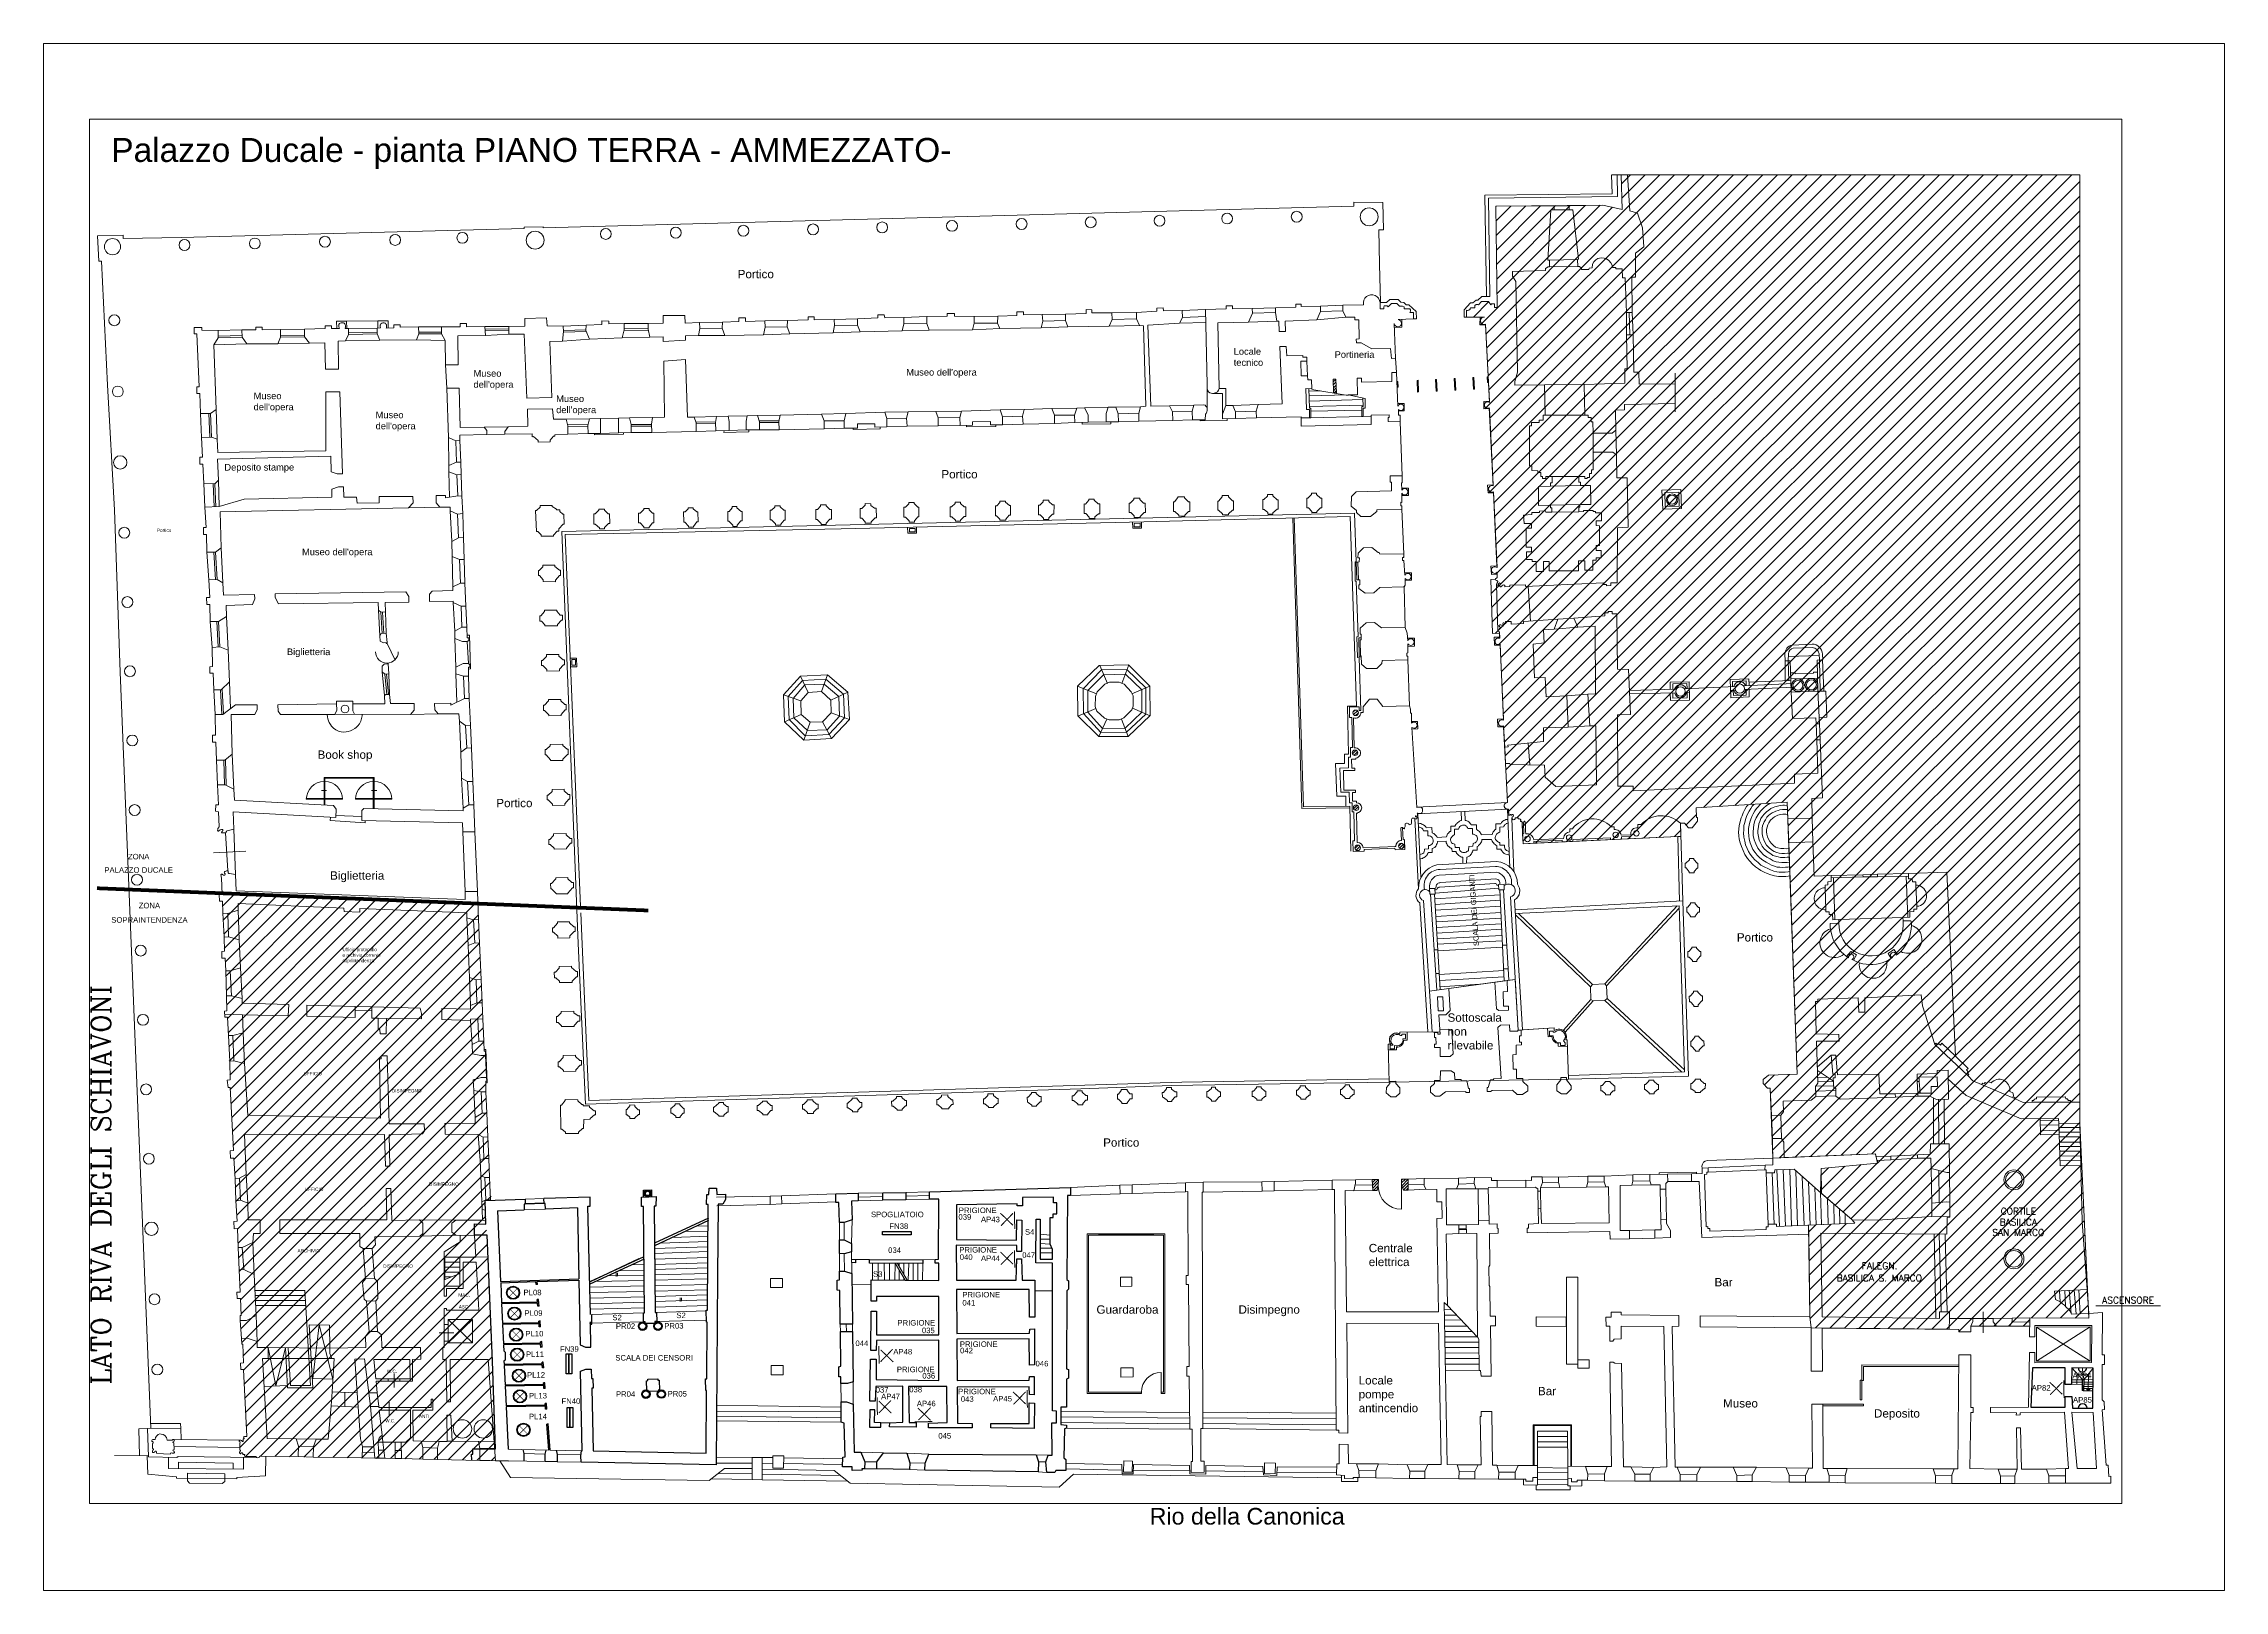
# Model space of a CAD drawing. Header units: millimetres. Extents: x 195 to 76808, y -2861 to 4318.
# Drawn here: x 9032 to 14952, y 109 to 4309 of the extents above; entities that cross this region are included whole.
import ezdxf
from ezdxf.enums import TextEntityAlignment as Align

# ---------------------------------------------------------------- set-up
doc = ezdxf.new("R2010")
doc.units = ezdxf.units.MM
doc.linetypes.add('DASHDOT2', pattern=[0.5, 0.25, -0.125, 0, -0.125])
for name, color, linetype, lineweight in [('_sottile', 253, 'Continuous', 5), ('LAMPADINE', 30, 'Continuous', 30), ('muri', 7, 'Continuous', 9), ('num.vani', 66, 'Continuous', 9)]:
    doc.layers.add(name, color=color, linetype=linetype, lineweight=lineweight)
doc.styles.add('DITTA', font='COMPLEX.SHX', dxfattribs={"height": 60})
doc.styles.add('ducale_200', font='ARIAL.TTF', dxfattribs={"height": 1})
doc.styles.get("Standard").update_dxf_attribs({"font": 'ARIAL.TTF'})
pattern_1 = [(45, (1590.172, -20093.45), (-19.962062, 19.962062), [])]
pattern_2 = [(45, (-5997.7247, -43973.762), (-3.9924123, 3.9924123), [])]

# ---------------------------------------------------------------- blocks, each defined once
blk = doc.blocks.new('htrs')
h = blk.add_hatch(color=256)
edge = h.paths.add_edge_path(flags=16)
edge.add_arc((211.83, 239.49), 2.26, 0, 360)
edge = h.paths.add_edge_path()
edge.add_arc((211.83, 239.49), 2.46, 0, 360)
at = {"const_width": 0.2}
for points in [[(210.23, 237.89), (213.43, 241.09)], [(213.43, 237.89), (210.23, 241.09)]]:
    blk.add_lwpolyline(points, dxfattribs=at)
for radius in [2.46, 2.26]:
    blk.add_circle((211.83, 239.49), radius)
blk = doc.blocks.new('FB')
h = blk.add_hatch(color=256)
edge = h.paths.add_edge_path(flags=16)
edge.add_arc((323.34, 430.98), 1.01, 0, 360)
edge = h.paths.add_edge_path()
edge.add_arc((323.34, 430.98), 1.27, 0, 360)
for radius in [1.27, 1.01]:
    blk.add_circle((323.34, 430.98), radius)
blk = doc.blocks.new('re')
at = {"const_width": 0.3}
for points in [[(51.55, 419.05), (51.66, 413.81)], [(55.72, 418.12), (52.08, 414.34)], [(52.09, 417.95), (55.87, 414.31)]]:
    blk.add_lwpolyline(points, dxfattribs=at)

msp = doc.modelspace()

# ---------------------------------------------------------------- hatches: boundary and pattern name
at = {"layer": '_sottile'}
h = msp.add_hatch(dxfattribs=at)
h.set_pattern_fill('ANSI31', color=256, scale=225.844945, style=0)
h.set_pattern_definition(pattern_1)
h.paths.add_polyline_path([(13314.2, 3952.8), (13317, 3858.7), (13265, 3870.1), (12974, 3867.1), (12977.8, 3592.4), (12970.5, 3592.4), (12970.1, 3602), (12962.1, 3602), (12960.6, 3599.7), (12954.1, 3608.1), (12935.4, 3608.1), (12927.4, 3599.3), (12925.4, 3600.5), (12920.9, 3600.5), (12917, 3597.4), (12917, 3591.7), (12905.2, 3591.3), (12904.5, 3588.5), (12902.7, 3586.3), (12900.4, 3584.9), (12897.5, 3584.3), (12894.9, 3584.8), (12894.9, 3566.1), (12931.2, 3566.1), (12931.1, 3545.2), (12945.8, 3545), (12956.6, 3337.8), (12941.4, 3337.2), (12941.7, 3317.4), (12956.5, 3317.7), (12966.5, 3110.5), (12951.7, 3109.8), (12953, 3088.8), (12968, 3088.9), (12977.1, 2890.5), (12960.7, 2890), (12962.2, 2867.4), (12978, 2868.4), (12978, 2858.5), (12975.7, 2857.4), (12973.6, 2855.2), (12973.5, 2854.4), (12960.2, 2853.6), (12965, 2706.8), (12983.9, 2707.8), (12984.5, 2697.3), (12969.8, 2696.9), (12970.9, 2675.2), (12986.1, 2675.2), (12994.7, 2475), (12978.3, 2474.2), (12979.3, 2453.6), (12994.8, 2453.6), (13000.7, 2353.8), (13006, 2248.3), (12998.8, 2245.9), (12997.1, 2241.7), (12997.1, 2236.9), (12999, 2233), (13004, 2230.7), (13006.3, 2230.4), (13007.8, 2229.5), (13008.2, 2228), (13007.2, 2226.4), (13006.7, 2224.2), (13007.6, 2222.2), (13009, 2221), (13009.3, 2220.1), (13009.4, 2219.2), (13007.8, 2215.2), (13008.3, 2213.9), (13009.7, 2213.6), (13010.8, 2214.2), (13012.6, 2215.6), (13014.8, 2215.5), (13015.3, 2214.2), (13016.5, 2213.8), (13018.1, 2215.4), (13019.4, 2215.5), (13021.9, 2213.4), (13021, 2210.1), (13018.3, 2208), (13017.7, 2205.8), (13019.1, 2202.1), (13021.5, 2201.4), (13025.6, 2202.6), (13026.6, 2204.6), (13026.5, 2206.9), (13034.9, 2206.9), (13034.4, 2205), (13035.8, 2203.7), (13037.8, 2203.9), (13039.7, 2203.2), (13039.9, 2203.1), (13041.1, 2201.7), (13041.6, 2200.9), (13041.9, 2199.5), (13040.9, 2198.6), (13041, 2197.3), (13042, 2196.4), (13043.3, 2196.6), (13045.1, 2195.7), (13045.4, 2193.7), (13045.7, 2193.2), (13048.2, 2136), (13468.4, 2155.9), (13476.2, 2156.2), (13475.1, 2191.8), (13486.5, 2192.2), (13496.9, 2179.6), (13507.2, 2179.6), (13521.3, 2197.5), (13521.3, 2207.5), (13518.6, 2207.5), (13517.5, 2233.4), (13765.4, 2248.7), (13792.1, 1510.4), (13714.2, 1508.1), (13699.7, 1495.9), (13699.7, 1485.2), (13711.9, 1472.2), (13718.8, 1472.2), (13726.2, 1282.7), (14005.2, 1294.2), (14009.8, 1269), (13857, 1254.5), (13855.5, 1189.2), (13941.8, 1114.7), (13948.7, 1106.3), (13823.1, 1100.9), (13826.5, 851.9), (13830.3, 822.1), (14205.1, 817.7), (14231.4, 817.5), (14231.4, 810.7), (14263.4, 810.7), (14263.4, 826.7), (14423.5, 826.5), (14423.9, 848.9), (14583.5, 848.1), (14559.1, 1377.5), (14559.1, 3952.8)])
h = msp.add_hatch(dxfattribs=at)
h.set_pattern_fill('ANSI31', color=256, scale=45.168989, style=0)
h.set_pattern_definition(pattern_2)
h.paths.add_polyline_path([(12533.2, 3361.4), (12541.2, 3360.2), (12539.7, 3398), (12532.8, 3398)])
h = msp.add_hatch(dxfattribs=at)
h.set_pattern_fill('ANSI31', color=256, scale=45.168989, style=0)
h.set_pattern_definition(pattern_2)
edge = h.paths.add_edge_path()
edge.add_arc((12593.5, 2491.6), 7.5, 0, 360)
edge = h.paths.add_edge_path()
edge.add_arc((12591.7, 2383.2), 7.5, 0, 360)
edge = h.paths.add_edge_path()
edge.add_arc((12594.8, 2234), 7.5, 0, 360)
edge = h.paths.add_edge_path()
edge.add_arc((12598.9, 2125.1), 7.5, 0, 360)
edge = h.paths.add_edge_path()
edge.add_arc((12717.3, 2130.1), 7.5, 0, 360)
h = msp.add_hatch(dxfattribs=at)
h.set_pattern_fill('ANSI31', color=256, scale=225.844945, style=0)
h.set_pattern_definition(pattern_1)
h.paths.add_polyline_path([(9516.1, 2001.6), (9516.2, 1998.8), (9508.6, 1998.3), (9509.1, 1980), (9517.5, 1980), (9522.6, 1844.2), (9515.7, 1843.5), (9515.7, 1825.1), (9524.9, 1825.1), (9528.7, 1722.8), (9529.5, 1682.3), (9522.6, 1681.5), (9523.4, 1665.5), (9531, 1665.5), (9537.9, 1495.1), (9530.2, 1494.4), (9532.5, 1474.5), (9538.6, 1474.5), (9547, 1303.4), (9537.9, 1301.9), (9539.4, 1282), (9547.8, 1282.8), (9557, 1111.6), (9547.8, 1110.1), (9549.3, 1090.2), (9558.5, 1091.8), (9565, 918.7), (9556.6, 918.7), (9557, 901.2), (9566.1, 901.2), (9568, 855.3), (9566.5, 855.3), (9565, 855.3), (9565, 841.2), (9570, 777.8), (9573, 777.8), (9574.5, 726.6), (9566.1, 725.9), (9566.9, 708.3), (9574.5, 708.3), (9583.7, 527), (9577.1, 526.7), (9574.8, 526.2), (9574.8, 524.2), (9576.1, 522.4), (9576.2, 520.9), (9574.5, 520.1), (9573.8, 516.8), (9573.8, 514.6), (9572.8, 513.2), (9571.4, 513.6), (9568.3, 515.9), (9565.1, 516.3), (9562.8, 515), (9562.8, 513), (9564.1, 512.5), (9565.6, 510.7), (9565, 509.5), (9564.4, 508.9), (9564.1, 490.3), (9565.5, 489.4), (9566.1, 488.3), (9565.8, 486.9), (9563.8, 484.7), (9563.8, 481.8), (9565, 480.4), (9566.8, 479.5), (9567.7, 481.3), (9568.7, 482.3), (9571.7, 482.4), (9572.8, 479.2), (9573.5, 478.2), (9575.3, 478.1), (9578.1, 477.1), (9577.1, 473.8), (9577.9, 472.8), (9580, 472.2), (9608.2, 472.6), (9609.4, 470), (9611, 468.7), (9613.1, 468.3), (9614.9, 468.7), (9615.7, 469), (9616.8, 470), (9617.7, 471.4), (9618.1, 473), (9634.9, 472.9), (10259, 461.3), (10255.4, 461.3), (10259, 461.3), (10255.4, 461.3), (10259, 461.3), (10256.7, 493.4), (10235.7, 1073.2), (10232.6, 1103.2), (10230.9, 1166.9), (10247.1, 1167.7), (10238.1, 1340), (10232.7, 1462.7), (10231.9, 1486.3), (10235.7, 1487.1), (10231.9, 1577.6), (10227.7, 1577.6), (10210.7, 1973.6)])
h = msp.add_hatch(dxfattribs=at)
h.set_pattern_fill('ANSI31', color=256, scale=45.168989, style=0)
h.set_pattern_definition([(45, (1590.172, -20093.449), (-3.9924123, 3.9924123), [])])
h.paths.add_polyline_path([(12640.1, 1194.9), (12652.3, 1194.9), (12654.6, 1206.4), (12655.4, 1224.7), (12638.6, 1224.7)])
h.paths.add_polyline_path([(12736.4, 1225.5), (12718, 1225.5), (12718, 1208.7), (12723.4, 1195.7), (12736.4, 1195.7)])
at = {"layer": 'muri', "linetype": 'ByBlock', "lineweight": 5}
msp.add_hatch(color=256, dxfattribs=at).paths.add_polyline_path([(14582.4, 651.1), (14588.1, 656.7), (14576.9, 656.7)])

# ---------------------------------------------------------------- linework, layer by layer
at = {"layer": '_sottile', "linetype": 'Continuous'}
for p, q in [((10338.5, 3562.3), (10397.3, 3563.8)), ((10338.5, 3541.6), (10338.5, 3562.3)), ((10397.3, 3563.8), (10398.8, 3542.4)), ((10547, 3546.2), (10547, 3556.2)), ((10547, 3556.2), (10566.1, 3555.4)), ((10566.1, 3555.4), (10566.1, 3547.8)), ((10713.5, 3550), (10713.5, 3570.7)), ((10713.5, 3570.7), (10772.4, 3570.7)), ((10772.4, 3570.7), (10773.1, 3550)), ((10874, 3536.3), (10874.7, 3552.3)), ((10874.7, 3552.3), (10919, 3553.9)), ((10919, 3553.9), (10919, 3563.8)), ((10919, 3563.8), (10937.4, 3563.8)), ((10937.4, 3563.8), (10937.4, 3554.6)), ((10937.4, 3554.6), (10990.1, 3556.2)), ((10990.1, 3556.2), (10990.8, 3538.6)), ((11050.4, 3539.4), (11051.2, 3556.9)), ((11051.2, 3556.9), (11107, 3558.5)), ((11107, 3558.5), (11107, 3566.9)), ((11107, 3566.9), (11123.8, 3566.9)), ((11123.8, 3566.9), (11123.8, 3559.2)), ((11123.8, 3559.2), (11178, 3560)), ((11178, 3560), (11178.8, 3543.2)), ((11241.4, 3561.5), (11296.4, 3563.8)), ((11241.4, 3544.7), (11241.4, 3561.5)), ((11296.4, 3563.8), (11296.4, 3572.2)), ((11296.4, 3572.2), (11314, 3572.2)), ((11314, 3572.2), (11315.5, 3564.6)), ((11315.5, 3564.6), (11366.7, 3565.3)), ((11366.7, 3565.3), (11367.4, 3547.8)), ((11429.3, 3567.6), (11485.1, 3568.4)), ((11429.3, 3548.5), (11429.3, 3567.6)), ((11485.1, 3568.4), (11485.1, 3576)), ((11485.1, 3576), (11504.2, 3576)), ((11504.2, 3576), (11505, 3568.4)), ((11505, 3568.4), (11557.7, 3567.6)), ((11557.7, 3567.6), (11558.4, 3550)), ((11621.1, 3550), (11621.8, 3569.1)), ((11621.8, 3569.1), (11673.8, 3570.7)), ((11673.8, 3570.7), (11673.8, 3580.6)), ((11673.8, 3580.6), (11692.1, 3580.6)), ((11692.1, 3580.6), (11692.1, 3572.2)), ((11692.1, 3572.2), (11742.5, 3573)), ((11744.1, 3555.4), (11740.2, 3537.1)), ((11742.5, 3573), (11744.1, 3555.4)), ((11805.6, 3574.1), (11862.1, 3576.4)), ((11805.6, 3556.5), (11805.6, 3574.1)), ((11812.4, 3539.4), (11805.6, 3556.5)), ((11862.1, 3576.4), (11862.1, 3586.7)), ((11862.1, 3586.7), (11877, 3586.3)), ((11877, 3586.3), (11877.7, 3577.6)), ((11877.7, 3577.6), (11931.6, 3577.9)), ((11932.4, 3559.6), (11924.3, 3541.6)), ((11931.6, 3577.9), (11932.4, 3559.6)), ((12053.4, 3582.1), (11998.4, 3579.1)), ((11998.4, 3579.1), (11998.4, 3561.5)), ((11998.4, 3561.5), (12006.8, 3543.2)), ((12071, 3591.3), (12053.4, 3590.5)), ((12053.4, 3590.5), (12053.4, 3582.1)), ((12071.8, 3582.9), (12071, 3591.3)), ((12123, 3584.4), (12071.8, 3582.9)), ((12115.3, 3549.3), (12123.7, 3565.3)), ((12123.7, 3565.3), (12123, 3584.4)), ((12186.4, 3586.7), (12242.1, 3588.2)), ((12190.2, 3382.8), (12186.4, 3586.7)), ((12302.5, 3552.3), (12219.2, 3550.8)), ((12242.1, 3588.2), (12242.1, 3596.6)), ((12242.1, 3596.6), (12259.7, 3596.6)), ((12259.7, 3596.6), (12259.7, 3588.2)), ((12259.7, 3588.2), (12312.4, 3589.8)), ((12313.9, 3576.8), (12302.5, 3552.3)), ((12312.4, 3589.8), (12313.9, 3576.8)), ((12375.8, 3591.3), (12430.8, 3593.2)), ((12375.8, 3578.3), (12375.8, 3591.3)), ((12380, 3555), (12375.8, 3578.3)), ((12384.6, 3555), (12380, 3555)), ((12385.7, 3527.1), (12384.6, 3555)), ((12488.1, 3558.8), (12402.5, 3555)), ((12402.5, 3555), (12402.9, 3527.1)), ((12430.8, 3601.2), (12446.1, 3601.6)), ((12430.8, 3593.2), (12430.8, 3601.2)), ((12446.1, 3601.6), (12446.1, 3595.1)), ((12446.1, 3595.1), (12497.7, 3596.3)), ((12498.4, 3581.8), (12488.1, 3558.8)), ((12497.7, 3596.3), (12498.4, 3581.8)), ((12888, 3566.1), (12894.9, 3566.1)), ((9440.3, 3521), (9440.3, 3538.3)), ((9440.3, 3538.3), (9461.7, 3538.3)), ((9448, 3521), (9440.3, 3521)), ((9454.4, 3376.6), (9448, 3521)), ((9461.7, 3538.3), (9461.7, 3530.7)), ((9461.7, 3530.7), (9505.8, 3530.2)), ((9506, 3509.8), (9493.8, 3490.5)), ((9505.8, 3530.2), (9506, 3509.8)), ((9570.7, 3511.9), (9570.3, 3531.3)), ((9570.3, 3531.3), (9607.8, 3531.3)), ((9583.7, 3493.9), (9570.7, 3511.9)), ((9667.4, 3493.9), (9583.7, 3493.9)), ((9607.8, 3531.3), (9607.8, 3539)), ((9607.8, 3539), (9625, 3539)), ((9625, 3539), (9625.3, 3531.7)), ((9625.3, 3531.7), (9675, 3532.5)), ((9675, 3511.5), (9667.4, 3493.9)), ((9675, 3532.5), (9675, 3511.5)), ((9739.9, 3533.2), (9796.5, 3534.8)), ((9739.9, 3513), (9739.9, 3533.2)), ((9753.7, 3495.8), (9739.9, 3513)), ((9795.7, 3496.2), (9753.7, 3495.8)), ((9796.8, 3424.8), (9795.7, 3496.2)), ((9796.5, 3534.8), (9796.5, 3542.4)), ((9796.5, 3542.4), (9813.3, 3542.4)), ((9813.3, 3542.4), (9813.3, 3535.5)), ((9813.3, 3535.5), (9834.7, 3535.5)), ((9851.1, 3501.5), (9831.2, 3500.8)), ((9831.2, 3500.8), (9832.7, 3424.8)), ((9833.1, 3543.2), (9833.5, 3545.8)), ((9833.5, 3540.5), (9833.1, 3543.2)), ((9833.5, 3545.8), (9834.7, 3548.5)), ((9833.9, 3537.4), (9833.5, 3540.5)), ((9834.7, 3535.5), (9833.9, 3537.4)), ((9834.7, 3548.5), (9836.9, 3550)), ((9836.9, 3550), (9839.6, 3550.8)), ((9839.6, 3550.8), (9843.1, 3550.8)), ((9843.1, 3550.8), (9845.7, 3550.8)), ((9845.7, 3550.8), (9847.6, 3549.3)), ((9847.6, 3549.3), (9849.5, 3547.8)), ((9849.5, 3547.8), (9850.7, 3545.8)), ((9851.5, 3540.1), (9850.3, 3535.5)), ((9850.3, 3535.5), (9859.1, 3535.5)), ((9850.7, 3545.8), (9851.1, 3542.8)), ((9851.1, 3542.8), (9851.5, 3540.1)), ((9859.5, 3518.7), (9851.1, 3501.5)), ((9859.1, 3535.5), (9859.5, 3518.7)), ((9937.4, 3536.3), (9946.5, 3536.7)), ((9937.4, 3520.6), (9937.4, 3536.3)), ((9945, 3503.1), (9937.4, 3520.6)), ((10044.3, 3504.6), (9945, 3503.1)), ((9945.4, 3539.4), (9945.6, 3541.9)), ((9946.5, 3536.7), (9945.4, 3539.4)), ((9945.6, 3541.9), (9945.6, 3544.5)), ((9946.5, 3546.5), (9947.7, 3548)), ((9947.7, 3548), (9950.2, 3549.7)), ((9950.2, 3549.7), (9953, 3550.3)), ((9953, 3550.3), (9956.2, 3550.4)), ((9959.7, 3549.6), (9961.1, 3547.7)), ((9962.9, 3538.3), (9962.2, 3535.9)), ((9962.2, 3535.9), (9982.9, 3536.7)), ((9962.9, 3541.7), (9962.9, 3538.3)), ((9982.9, 3536.7), (9982.9, 3545.1)), ((9982.9, 3545.1), (9999.7, 3545.1)), ((9999.7, 3545.1), (10000, 3538.6)), ((10000, 3538.6), (10049.7, 3539.7)), ((10050.8, 3521), (10044.3, 3504.6)), ((10049.7, 3539.7), (10050.8, 3521)), ((10112.3, 3521), (10111.6, 3539.4)), ((10111.6, 3539.4), (10162.8, 3539.4)), ((10121.5, 3502.7), (10112.3, 3521)), ((10123, 3436.2), (10121.5, 3502.7)), ((10231.5, 3516.4), (10155.9, 3515.7)), ((10155.9, 3515.7), (10157.4, 3437)), ((10162.8, 3539.4), (10162.8, 3548.5)), ((10162.8, 3548.5), (10179.6, 3548.5)), ((10179.6, 3548.5), (10179.6, 3540.1)), ((10179.6, 3540.1), (10230, 3540.9)), ((10230, 3540.9), (10231.5, 3516.4)), ((10294.9, 3540.9), (10338.5, 3541.6)), ((10294.9, 3519.5), (10294.9, 3540.9)), ((10336.2, 3519.5), (10294.9, 3519.5)), ((10343.8, 3346.1), (10336.2, 3519.5)), ((10398.8, 3542.4), (10442.3, 3541.6)), ((10440.1, 3501.2), (10406.4, 3499.6)), ((10406.4, 3499.6), (10411.8, 3347.6)), ((10443.1, 3527.1), (10440.1, 3501.2)), ((10442.3, 3541.6), (10443.1, 3527.1)), ((10504.2, 3529.4), (10505, 3544.7)), ((10513.4, 3506.5), (10504.2, 3529.4)), ((10505, 3544.7), (10547, 3546.2)), ((10602.8, 3509.6), (10513.4, 3506.5)), ((10566.1, 3547.8), (10607.4, 3548.5)), ((10608.1, 3531.7), (10602.8, 3509.6)), ((10607.4, 3548.5), (10608.1, 3531.7)), ((10673, 3548.5), (10713.5, 3550)), ((10673, 3533.2), (10673, 3548.5)), ((10677.6, 3511.9), (10673, 3533.2)), ((10713.5, 3512.6), (10677.6, 3511.9)), ((10713.5, 3499.6), (10713.5, 3512.6)), ((10774.6, 3503.5), (10713.5, 3499.6)), ((10773.1, 3550), (10812.8, 3551.6)), ((10809.8, 3516.4), (10774.6, 3514.9)), ((10774.6, 3514.9), (10774.6, 3503.5)), ((10813.6, 3534.8), (10809.8, 3516.4)), ((10812.8, 3551.6), (10813.6, 3534.8)), ((10880.8, 3516.4), (10874, 3536.3)), ((10986.3, 3518), (10880.8, 3516.4)), ((10990.8, 3538.6), (10986.3, 3518)), ((11057.3, 3520.3), (11050.4, 3539.4)), ((11174.9, 3523.3), (11057.3, 3520.3)), ((11178.8, 3543.2), (11174.9, 3523.3)), ((11248.3, 3526.4), (11241.4, 3544.7)), ((11362.1, 3528.7), (11248.3, 3526.4)), ((11367.4, 3547.8), (11362.1, 3528.7)), ((11436.2, 3531), (11429.3, 3548.5)), ((11553.8, 3531.7), (11436.2, 3531)), ((11558.4, 3550), (11553.8, 3531.7)), ((11627.2, 3534.8), (11621.1, 3550)), ((11740.2, 3537.1), (11627.2, 3534.8)), ((11924.3, 3541.6), (11812.4, 3539.4)), ((12006.8, 3543.2), (12017.5, 3542.4)), ((12017.5, 3542.4), (12023.6, 3323.9)), ((12029, 3543.9), (12115.3, 3549.3)), ((12037.4, 3323.9), (12029, 3543.9)), ((12219.2, 3550.8), (12223, 3372.1)), ((12402.9, 3527.1), (12385.7, 3527.1)), ((9493.8, 3490.5), (9500.2, 3315.3)), ((10157.4, 3437), (10123, 3436.2)), ((10715.1, 3446.9), (10774.6, 3450.7)), ((10717.4, 3294.1), (10715.1, 3446.9)), ((10774.6, 3450.7), (10780, 3294.9)), ((12405.2, 3486.6), (12387.7, 3486.3)), ((12387.7, 3486.3), (12394.5, 3330.8)), ((12407.1, 3461.4), (12405.2, 3486.6)), ((12450.3, 3461.8), (12407.1, 3461.4)), ((12445.3, 3406.8), (12444.6, 3446.5)), ((12444.6, 3446.5), (12461.4, 3446.5)), ((12450.3, 3457.6), (12450.3, 3461.8)), ((12461.4, 3457.6), (12450.3, 3457.6)), ((12461.4, 3446.5), (12461.4, 3457.6)), ((9448, 3376.4), (9454.4, 3376.6)), ((9448.2, 3358.8), (9448, 3376.4)), ((9832.7, 3424.8), (9796.8, 3424.8)), ((12190.2, 3373.6), (12190.2, 3382.8)), ((12462.9, 3406.8), (12445.3, 3406.8)), ((12463.7, 3395.7), (12462.9, 3406.8)), ((12474, 3395.7), (12463.7, 3395.7)), ((12474.7, 3371.3), (12474, 3395.7)), ((9455.6, 3358.8), (9448.2, 3358.8)), ((9457.7, 3304.6), (9455.6, 3358.8)), ((9500.2, 3315.3), (9485.2, 3304.8)), ((9797.6, 3362.9), (9835.8, 3363.7)), ((9797.6, 3203.2), (9797.6, 3362.9)), ((9835.8, 3363.7), (9843.4, 3140.6)), ((10130.7, 3239.1), (10126.1, 3372.8)), ((10126.1, 3372.8), (10159.7, 3372.8)), ((10159.7, 3372.8), (10162.8, 3266.6)), ((10411.8, 3347.6), (10343.8, 3346.1)), ((10345.3, 3316.3), (10413.3, 3317.1)), ((10346.1, 3269.7), (10345.3, 3316.3)), ((10413.3, 3317.1), (10415.6, 3288.8)), ((11693.6, 3315.1), (11768.9, 3317.8)), ((11768.9, 3317.8), (11775.8, 3299.5)), ((11830.4, 3299.9), (11836.9, 3319.3)), ((11836.9, 3319.3), (11857.5, 3320.1)), ((11857.5, 3320.1), (11867, 3301)), ((11915.9, 3304.5), (11921.7, 3321.3)), ((11921.7, 3321.3), (11942.3, 3321.6)), ((11942.3, 3321.6), (11949.2, 3303.7)), ((12009.1, 3322.4), (12004.6, 3305.6)), ((12023.6, 3323.9), (12009.1, 3322.4)), ((12087.8, 3325.5), (12037.4, 3323.9)), ((12037.4, 3323.9), (12037.4, 3323.9)), ((12096.2, 3308.7), (12087.8, 3325.5)), ((12150.2, 3310.5), (12154, 3327.4)), ((12154, 3327.4), (12181.5, 3328)), ((12181.5, 3328), (12184.6, 3327)), ((12184.6, 3327), (12187.1, 3324.4)), ((12187.1, 3324.4), (12188.9, 3322.1)), ((12188.9, 3322.1), (12190.4, 3319.1)), ((12191.7, 3368.2), (12190.2, 3373.6)), ((12190.4, 3319.1), (12190.7, 3316.5)), ((12190.7, 3316.5), (12190.7, 3312.7)), ((12194, 3363.7), (12191.7, 3368.2)), ((12197.8, 3360.6), (12194, 3363.7)), ((12204.7, 3359.1), (12197.8, 3360.6)), ((12209.3, 3359.8), (12204.7, 3359.1)), ((12214.6, 3361.4), (12209.3, 3359.8)), ((12218.4, 3363.7), (12214.6, 3361.4)), ((12221.5, 3367.5), (12218.4, 3363.7)), ((12223, 3372.1), (12221.5, 3367.5)), ((12241.4, 3372), (12223, 3372.1)), ((12232.5, 3302.3), (12241.4, 3326.2)), ((12241.4, 3326.2), (12241.4, 3372)), ((12241.4, 3326.2), (12260, 3326.2)), ((12260, 3326.2), (12267.6, 3308.9)), ((12328.8, 3329.3), (12323.9, 3310.6)), ((12394.5, 3330.8), (12328.8, 3329.3)), ((12460.2, 3315.1), (12457.9, 3372.4)), ((12457.9, 3372.4), (12474.7, 3371.3)), ((12533.2, 3361.4), (12541.2, 3360.2)), ((9485.2, 3304.8), (9457.7, 3304.6)), ((10162.8, 3266.6), (10227.7, 3267.4)), ((10227.7, 3267.4), (10235.3, 3258.2)), ((10235.3, 3258.2), (10235.3, 3247.5)), ((10284.2, 3255.9), (10292.6, 3268.2)), ((10292.6, 3268.2), (10346.1, 3269.7)), ((10415.6, 3288.8), (10450.7, 3288.8)), ((10450.7, 3288.8), (10454.6, 3271.2)), ((10454.6, 3271.2), (10455.3, 3248.3)), ((10509.6, 3272), (10513.4, 3290.3)), ((10510.3, 3249.8), (10509.6, 3272)), ((10513.4, 3290.3), (10543.2, 3291.1)), ((10543.2, 3291.1), (10543.9, 3249.8)), ((10622.6, 3292.6), (10592.1, 3291.8)), ((10592.1, 3291.8), (10592.1, 3252.1)), ((10626.4, 3274.3), (10622.6, 3292.6)), ((10626.4, 3252.9), (10626.4, 3274.3)), ((10682.2, 3275.8), (10684.5, 3293.4)), ((10683, 3252.9), (10682.2, 3275.8)), ((10684.5, 3293.4), (10717.4, 3294.1)), ((10780, 3294.9), (10798.3, 3294.9)), ((10798.3, 3294.9), (10802.9, 3278.9)), ((10802.9, 3278.9), (10802.9, 3255.9)), ((10855.6, 3279.6), (10858.7, 3296.4)), ((10856.4, 3257.5), (10855.6, 3279.6)), ((10892.9, 3258), (10856.4, 3257.5)), ((10858.7, 3296.4), (10890, 3297.2)), ((10890, 3297.2), (10893.1, 3282.7)), ((10893.1, 3282.7), (10892.9, 3258)), ((10938.9, 3283.4), (10941.9, 3298)), ((10938.9, 3259.8), (10938.9, 3283.4)), ((10974.8, 3260.5), (10938.9, 3259.8)), ((10941.9, 3298), (10970.2, 3298.7)), ((10970.2, 3298.7), (10974.8, 3281.9)), ((10974.8, 3281.9), (10974.8, 3260.5)), ((11027.5, 3282.7), (11031.3, 3299.5)), ((11028.3, 3260.5), (11027.5, 3282.7)), ((11150.5, 3262.8), (11028.3, 3260.5)), ((11031.3, 3299.5), (11143.6, 3302.5)), ((11143.6, 3302.5), (11150.5, 3284.2)), ((11150.5, 3284.2), (11150.5, 3262.8)), ((11209.7, 3304.1), (11205.1, 3284.6)), ((11205.1, 3284.6), (11205.5, 3264.7)), ((11205.5, 3264.7), (11241, 3264.7)), ((11315.5, 3307.9), (11209.7, 3304.1)), ((11241, 3264.7), (11241, 3276.2)), ((11241, 3276.2), (11288.4, 3276.2)), ((11288.4, 3276.2), (11288.4, 3267.4)), ((11288.4, 3267.4), (11321.2, 3268.2)), ((11320.8, 3291.1), (11315.5, 3307.9)), ((11321.2, 3268.2), (11320.8, 3291.1)), ((11374.3, 3291.8), (11378.9, 3308.7)), ((11375.8, 3269.7), (11374.3, 3291.8)), ((11460.6, 3270.5), (11375.8, 3269.7)), ((11378.9, 3308.7), (11453.8, 3310.2)), ((11453.8, 3310.2), (11460.6, 3292.6)), ((11460.6, 3292.6), (11460.6, 3270.5)), ((11518.7, 3293.4), (11524, 3310.9)), ((11520.2, 3272), (11518.7, 3293.4)), ((11553.1, 3272.7), (11520.2, 3272)), ((11524, 3310.9), (11628.7, 3314)), ((11602.5, 3282.7), (11553.1, 3281.9)), ((11553.1, 3281.9), (11553.1, 3272.7)), ((11602.7, 3273.5), (11602.5, 3282.7)), ((11634.8, 3273.5), (11602.7, 3273.5)), ((11628.7, 3314), (11634.8, 3295.7)), ((11634.8, 3295.7), (11634.8, 3273.5)), ((11689.4, 3297.6), (11693.6, 3315.1)), ((11690.6, 3275.8), (11689.4, 3297.6)), ((11776.1, 3277.7), (11690.6, 3275.8)), ((11775.8, 3299.5), (11776.1, 3277.7)), ((11831.1, 3280.4), (11830.4, 3299.9)), ((11867, 3280.8), (11831.1, 3280.4)), ((11867, 3301), (11867, 3280.8)), ((11916.3, 3281.5), (11915.9, 3304.5)), ((11949.5, 3281.5), (11916.3, 3281.5)), ((11949.2, 3303.7), (11949.5, 3281.5)), ((12004.6, 3305.6), (12005.3, 3283.4)), ((12005.3, 3283.4), (12097, 3285.7)), ((12097, 3285.7), (12096.2, 3308.7)), ((12151, 3287), (12150.2, 3310.5)), ((12185.1, 3287.5), (12151, 3287)), ((12171.8, 3284.5), (12171.8, 3287)), ((12244.4, 3285.7), (12171.8, 3284.5)), ((12185.9, 3302.5), (12185.1, 3287.5)), ((12187.4, 3304.1), (12185.9, 3302.5)), ((12188.4, 3306.1), (12187.4, 3304.1)), ((12189.7, 3308.9), (12188.4, 3306.1)), ((12190.7, 3312.7), (12189.7, 3308.9)), ((12232.5, 3290.3), (12232.5, 3302.3)), ((12267.6, 3290.6), (12232.5, 3290.3)), ((12244.4, 3290.3), (12244.4, 3285.7)), ((12267.6, 3308.9), (12267.6, 3290.6)), ((12323.9, 3310.6), (12324.6, 3292.6)), ((12324.6, 3292.6), (12446.1, 3295.7)), ((12446.1, 3295.7), (12446.1, 3292.6)), ((12446.1, 3292.6), (12467.9, 3292.6)), ((12467.9, 3315.1), (12460.2, 3315.1)), ((12467.9, 3292.6), (12467.9, 3315.1)), ((9460.7, 3239.1), (9487.7, 3239.9)), ((9463, 3185.7), (9460.7, 3239.1)), ((9487.7, 3239.9), (9502.7, 3234.6)), ((9502.7, 3234.6), (9505, 3198.6)), ((9505, 3198.6), (9797.6, 3203.2)), ((10151.3, 3230), (10130.7, 3239.1)), ((10162, 3230.7), (10151.3, 3230)), ((10235.3, 3247.5), (10162, 3245.2)), ((10162, 3245.2), (10162, 3230.7)), ((10284.2, 3248.3), (10284.2, 3255.9)), ((10358.3, 3249.1), (10284.2, 3248.3)), ((10358.3, 3241.4), (10358.3, 3249.1)), ((10361.4, 3242.2), (10358.3, 3241.4)), ((10374.4, 3231.5), (10361.4, 3242.2)), ((10374.4, 3226.9), (10374.4, 3231.5)), ((10407.2, 3227.7), (10374.4, 3226.9)), ((10415.6, 3243), (10407.2, 3232.3)), ((10407.2, 3232.3), (10407.2, 3227.7)), ((10419.4, 3243), (10415.6, 3243)), ((10455.3, 3248.3), (10419.4, 3246.8)), ((10419.4, 3246.8), (10419.4, 3243)), ((10543.9, 3249.8), (10510.3, 3249.8)), ((10592.1, 3252.1), (10626.4, 3252.9)), ((10802.9, 3255.9), (10683, 3252.9)), ((9456.1, 3166.6), (9456.1, 3185.7)), ((9456.1, 3185.7), (9463, 3185.7)), ((9464.5, 3166.6), (9456.1, 3166.6)), ((9466.8, 3113.9), (9464.5, 3166.6)), ((9811.4, 3188.7), (9504.3, 3180)), ((9504.3, 3180), (9506.6, 3123)), ((9812.9, 3145.9), (9811.4, 3188.7)), ((9828.9, 3140.6), (9812.9, 3145.9)), ((9843.4, 3140.6), (9828.9, 3140.6)), ((9496.6, 3113.1), (9466.8, 3113.9)), ((9506.6, 3123), (9496.6, 3113.1)), ((9814.4, 3099.3), (9832, 3105.5)), ((9814.4, 3077.2), (9814.4, 3099.3)), ((9832, 3105.5), (9845.7, 3105.5)), ((9845.7, 3105.5), (9846.5, 3077.2)), ((9942.7, 3078.7), (10034.4, 3078.7)), ((9942.7, 3061.9), (9942.7, 3078.7)), ((10034.4, 3078.7), (10035.2, 3061.9)), ((9469.9, 3049.7), (9508.8, 3052)), ((9472.9, 2994.7), (9469.9, 3049.7)), ((9508.8, 3052), (9576.7, 3072)), ((10022.2, 3048.2), (9511.1, 3037.5)), ((9511.1, 3037.5), (9513.4, 2939.7)), ((9576.7, 3072), (9814.4, 3077.2)), ((9846.5, 3077.2), (9881.6, 3077.2)), ((9881.6, 3077.2), (9883.2, 3061.1)), ((9883.2, 3061.1), (9942.7, 3061.9)), ((10035.2, 3061.9), (10022.2, 3048.2)), ((9466.1, 2975.6), (9466.1, 2994.7)), ((9466.1, 2994.7), (9472.9, 2994.7)), ((9473.7, 2975.6), (9466.1, 2975.6)), ((9475.2, 2928.2), (9473.7, 2975.6)), ((9498.1, 2928.2), (9475.2, 2928.2)), ((9513.4, 2939.7), (9498.1, 2928.2)), ((9512.9, 2051.8), (9513.4, 2053)), ((9513.4, 2049), (9512.9, 2051.8)), ((9513.4, 2053), (9514.7, 2053.8)), ((9513.9, 2045.9), (9513.4, 2049)), ((9515, 2043.6), (9513.9, 2045.9)), ((9514.7, 2053.8), (9516.5, 2053.3)), ((9516.2, 1998.8), (9515, 2043.6)), ((9516.5, 2053.3), (9517.5, 2052.5)), ((9517.5, 2052.5), (9519.8, 2051.3)), ((9519.8, 2051.3), (9522.1, 2050.5)), ((9522.1, 2050.5), (9524.1, 2051.3)), ((9522.3, 2058.4), (9522.8, 2059.7)), ((9522.8, 2056.6), (9522.3, 2058.4)), ((9522.8, 2059.7), (9524.1, 2060.7)), ((9523.4, 2055.6), (9522.8, 2056.6)), ((9524.4, 2054.1), (9523.4, 2055.6)), ((9524.1, 2060.7), (9526.2, 2061.9)), ((9524.1, 2051.3), (9524.6, 2052.3)), ((9524.6, 2052.3), (9524.4, 2054.1)), ((9526.2, 2061.9), (9527.9, 2062.2)), ((9527.9, 2062.2), (9530.2, 2062.7)), ((9530.2, 2062.7), (9531.8, 2062.5)), ((9531.8, 2062.5), (9533.3, 2061.7)), ((9533, 2060.4), (9532.8, 2058.4)), ((9532.8, 2058.4), (9533, 2056.9)), ((9533.3, 2061.7), (9533, 2060.4)), ((9536.1, 2055.6), (9552.9, 2053)), ((9552.9, 2053), (9554.4, 2008.6)), ((9508.6, 1998.3), (9516.2, 1998.8)), ((9509.1, 1980), (9508.6, 1998.3)), ((9517.5, 1980), (9509.1, 1980)), ((9518, 1947.4), (9517.5, 1980)), ((9559.8, 1955.5), (9531.5, 1947.1)), ((9554.4, 2008.6), (10176.5, 1984.8)), ((9560, 1973.6), (9559.8, 1955.5)), ((9846.5, 1961.1), (9560, 1973.6)), ((9847.3, 1951.9), (9846.5, 1961.1)), ((10180.3, 1948.9), (9890, 1960.3)), ((9890, 1960.3), (9890, 1950.4)), ((10176.5, 1984.8), (10176.5, 2006.9)), ((10176.5, 2006.9), (10209.4, 2006.2)), ((10209.4, 2005.4), (10212.4, 1930.6)), ((9531.5, 1947.1), (9518, 1947.4)), ((9890, 1950.4), (9847.3, 1951.9)), ((10180.3, 1935.1), (10180.3, 1948.9)), ((10198.7, 1929.8), (10180.3, 1935.1)), ((10212.4, 1930.6), (10198.7, 1929.8)), ((9515.7, 1843.5), (9522.6, 1844.2)), ((9515.7, 1825.1), (9515.7, 1843.5)), ((9521.8, 1882.4), (9534.1, 1883.2)), ((9522.6, 1844.2), (9521.8, 1882.4)), ((9534.1, 1883.2), (9563.1, 1875.6)), ((9563.1, 1875.6), (9566.1, 1799.2)), ((10184.5, 1859.5), (10202.1, 1867.1)), ((10188.3, 1773.2), (10184.5, 1859.5)), ((10202.1, 1867.1), (10215.5, 1866)), ((10215.5, 1866), (10220, 1767.8)), ((9524.9, 1825.1), (9515.7, 1825.1)), ((9526.4, 1790.8), (9524.9, 1825.1)), ((9538.6, 1790.8), (9526.4, 1790.8)), ((9566.1, 1799.2), (9538.6, 1790.8)), ((9528.7, 1722.8), (9541.7, 1723.5)), ((9529.5, 1682.3), (9528.7, 1722.8)), ((9541.7, 1723.5), (9570.7, 1715.9)), ((10205.9, 1766.7), (10188.3, 1773.2)), ((10220, 1767.8), (10205.9, 1766.7)), ((9522.6, 1681.5), (9529.5, 1682.3)), ((9523.4, 1665.5), (9522.6, 1681.5)), ((9531, 1665.5), (9523.4, 1665.5)), ((9534.1, 1615.1), (9531, 1665.5)), ((9570.7, 1715.9), (9570.7, 1702.9)), ((9570.7, 1702.9), (9697.5, 1699.9)), ((9572.2, 1671.6), (9573.8, 1622.7)), ((9696, 1669.3), (9572.2, 1671.6)), ((9697.5, 1699.9), (9696, 1669.3)), ((9877.4, 1694.7), (9922.6, 1693.5)), ((9877.4, 1683.4), (9922.6, 1682.2)), ((9939.7, 1662.4), (9962.6, 1661.7)), ((10112.7, 1689.2), (10191, 1687.2)), ((10112.7, 1658.6), (10112.7, 1689.2)), ((10190.6, 1656.3), (10112.7, 1658.6)), ((10224.6, 1660.5), (10190.6, 1659.7)), ((10190.6, 1659.7), (10190.6, 1656.3)), ((10191, 1696.8), (10208.2, 1704.4)), ((10191, 1687.2), (10191, 1696.8)), ((10208.2, 1704.4), (10222.7, 1704.1)), ((10222.7, 1704.1), (10224.6, 1660.5)), ((9545.5, 1615.1), (9534.1, 1615.1)), ((9573.8, 1622.7), (9545.5, 1615.1)), ((10195.2, 1591), (10213.6, 1600.5)), ((10213.6, 1600.5), (10226.9, 1600.2)), ((10226.9, 1600.2), (10227.7, 1573)), ((12801.3, 1625.4), (12807.4, 1623.8)), ((9537.1, 1545.5), (9548.6, 1546.3)), ((9537.9, 1495.1), (9537.1, 1545.5)), ((9548.6, 1546.3), (9577.6, 1539.4)), ((9577.6, 1539.4), (9586, 1398.9)), ((9946.6, 1391.2), (9943.5, 1551.7)), ((9943.5, 1551.7), (9948.1, 1551.7)), ((9948.1, 1560.1), (9964.1, 1560.1)), ((9948.1, 1551.7), (9948.1, 1560.1)), ((9964.1, 1560.1), (9969.5, 1376)), ((10196.4, 1565.4), (10195.2, 1591)), ((10218.9, 1561.2), (10196.4, 1565.4)), ((10231.1, 1561.2), (10218.9, 1561.2)), ((10227.7, 1573), (10231.1, 1573)), ((10231.1, 1573), (10231.1, 1561.2)), ((9530.2, 1494.4), (9537.9, 1495.1)), ((9532.5, 1474.5), (9530.2, 1494.4)), ((10219.3, 1501.6), (10198.3, 1495.5)), ((10198.3, 1495.5), (10199.8, 1466.1)), ((10233.8, 1501.2), (10219.3, 1501.6)), ((10232.7, 1462.7), (10231.9, 1491.7)), ((10231.9, 1491.7), (10234.6, 1491.7)), ((10234.6, 1491.7), (10233.8, 1501.2)), ((9538.6, 1474.5), (9532.5, 1474.5)), ((9547, 1303.4), (9538.6, 1474.5)), ((10199.8, 1466.1), (10219.7, 1462.3)), ((10219.7, 1462.3), (10232.7, 1462.7)), ((9586, 1398.9), (9946.6, 1391.2)), ((9969.5, 1376), (10065, 1376)), ((10065, 1376), (10065.7, 1356.9)), ((10121.2, 1377), (10203.5, 1377.2)), ((10121.8, 1347.7), (10121.2, 1377)), ((10203.2, 1393), (10222.3, 1404.2)), ((10203.5, 1377.2), (10203.2, 1393)), ((10222.3, 1404.2), (10235.1, 1404.5)), ((10235.1, 1404.5), (10238.1, 1340)), ((13722.6, 1398.1), (13725.6, 1335.5)), ((13747.8, 1398.9), (13749.3, 1335.5)), ((9537.9, 1301.9), (9547, 1303.4)), ((9957.3, 1346.9), (9576.1, 1346.2)), ((9576.8, 1346.2), (9581.4, 1237.7)), ((9960.3, 1260.6), (9957.3, 1346.9)), ((10060.4, 1348.5), (9970.2, 1346.2)), ((9970.2, 1346.2), (9971.8, 1260.6)), ((10065.7, 1356.9), (10060.4, 1348.5)), ((10211.4, 1346.4), (10121.8, 1347.7)), ((10224.9, 1339.5), (10211.4, 1346.4)), ((10238.1, 1340), (10224.9, 1339.5)), ((9539.4, 1282), (9537.9, 1301.9)), ((9547.8, 1282.8), (9539.4, 1282)), ((9551.6, 1226.2), (9547.8, 1282.8)), ((9971.8, 1260.6), (9960.3, 1260.6)), ((10217, 1275.9), (10226.9, 1281.2)), ((10218.5, 1235.4), (10217, 1275.9)), ((10226.9, 1281.2), (10240.7, 1281.2)), ((10240.7, 1281.2), (10242.2, 1230)), ((13533.9, 1255.3), (13550.7, 1256)), ((13533.9, 1240.6), (13533.9, 1255.3)), ((13550.7, 1244.6), (13546.6, 1244.2)), ((13546.6, 1244.2), (13546.8, 1238.7)), ((13550.7, 1256), (13550.7, 1244.6)), ((9563.5, 1228.1), (9551.6, 1226.2)), ((9581.4, 1237.7), (9563.5, 1228.1)), ((10230, 1230), (10218.5, 1235.4)), ((10242.2, 1230), (10230, 1230)), ((10242.2, 1230), (10245.3, 1168.9)), ((12529.4, 1222.4), (12592.8, 1223.2)), ((12530.1, 1197.2), (12529.4, 1222.4)), ((12536.2, 1197.2), (12530.1, 1197.2)), ((12540.8, 544), (12536.2, 1197.2)), ((12588.9, 1194.1), (12565.3, 1194.9)), ((12565.3, 1194.9), (12568.3, 864.9)), ((12593.5, 1214.8), (12588.9, 1194.1)), ((12592.8, 1223.2), (12593.5, 1214.8)), ((12779.9, 1227), (12872.4, 1227.8)), ((12779.9, 1207.9), (12779.9, 1227)), ((12783.7, 1198), (12779.9, 1207.9)), ((12813.5, 1197.2), (12783.7, 1198)), ((12814.3, 1164.3), (12813.5, 1197.2)), ((12867, 1199.5), (12839.5, 1199.5)), ((12839.5, 1199.5), (12840.3, 1101.7)), ((12873.1, 1211.7), (12867, 1199.5)), ((12872.4, 1227.8), (12873.1, 1211.7)), ((13422.4, 1115.5), (13420.4, 1198)), ((13435.4, 1198), (13437.7, 1114.7)), ((13504.9, 1240), (13533.9, 1240.6)), ((13504.9, 1219.3), (13504.9, 1240)), ((13526.3, 1219.3), (13504.9, 1219.3)), ((13533.1, 1067.3), (13526.3, 1219.3)), ((13546.8, 1238.7), (13540.8, 1238.4)), ((13540.8, 1238.4), (13545.4, 1096.4)), ((9566.1, 1168.2), (9553.9, 1166.6)), ((9553.9, 1166.6), (9557, 1111.6)), ((9586, 1160.5), (9566.1, 1168.2)), ((9587.5, 1114.7), (9586, 1160.5)), ((10232.3, 1168.9), (10221.6, 1164.3)), ((10221.6, 1164.3), (10222.2, 1143.3)), ((10222.2, 1143.3), (10231.6, 1141.1)), ((10245.3, 1168.9), (10232.3, 1168.9)), ((12827.3, 1163.6), (12814.3, 1164.3)), ((12828.8, 1119.3), (12827.3, 1163.6)), ((9557, 1111.6), (9547.8, 1110.1)), ((9547.8, 1110.1), (9549.3, 1090.2)), ((9549.3, 1090.2), (9558.5, 1091.8)), ((9558.5, 1091.8), (9560, 1039.8)), ((9619.3, 1114.7), (9587.5, 1114.7)), ((9599.7, 1053.6), (9601.3, 1078)), ((9601.3, 1078), (9619.3, 1078)), ((9619.3, 1078), (9619.3, 1114.7)), ((10150.5, 1113.9), (10139.8, 1105.5)), ((10139.8, 1105.5), (10139.8, 1081.1)), ((10139.8, 1081.1), (10150.5, 1073.4)), ((10223.1, 1113.9), (10150.5, 1113.9)), ((10150.5, 1073.4), (10201.7, 1072.7)), ((10201.7, 1072.7), (10205, 1014)), ((10232.3, 1111.5), (10223.1, 1113.9)), ((12814.3, 1118.5), (12828.8, 1119.3)), ((12818.1, 864.9), (12814.3, 1118.5)), ((12873.9, 1078), (12839.5, 1075.7)), ((12839.5, 1075.7), (12842.5, 882.1)), ((12840.3, 1101.7), (12873.9, 1101.7)), ((12873.9, 1101.7), (12873.9, 1078)), ((12893.7, 1101.7), (12926.6, 1102.5)), ((12894.5, 1078.8), (12893.7, 1101.7)), ((12922.8, 1078), (12894.5, 1078.8)), ((12924.3, 796.9), (12922.8, 1078)), ((12926.6, 1102.5), (12926.6, 1113.9)), ((12926.6, 1113.9), (12955.6, 1113.2)), ((12955.6, 1113.2), (12956.4, 1103.2)), ((12956.4, 1103.2), (12977.8, 1104)), ((12980.8, 1078.8), (12957.2, 1078)), ((12957.2, 1078), (12957.9, 991.7)), ((12977.8, 1104), (12977.8, 1092.5)), ((12977.8, 1092.5), (12980.8, 1091.8)), ((12980.8, 1091.8), (12980.8, 1078.8)), ((13336.8, 1085.8), (13405.6, 1088)), ((13824.2, 1075.7), (13533.1, 1067.3)), ((13545.4, 1096.4), (13549.9, 1097.1)), ((13549.9, 1097.1), (13549.9, 1091.8)), ((13549.9, 1091.8), (13555.3, 1091.8)), ((13555.3, 1091.8), (13555.3, 1084.1)), ((13555.3, 1084.1), (13708.1, 1088.7)), ((13708.1, 1088.7), (13708.1, 1096.4)), ((13708.1, 1096.4), (13713.4, 1096.4)), ((13713.4, 1096.4), (13713.4, 1103.2)), ((13713.4, 1103.2), (13736.3, 1103.2)), ((13736.3, 1097.1), (13948.7, 1106.3)), ((13736.3, 1103.2), (13736.3, 1097.1)), ((13826.5, 851.9), (13824.2, 1075.7)), ((13948.7, 1106.3), (13941.8, 1114.7)), ((9560, 1039.8), (9570.7, 1039.8)), ((9570.7, 1039.8), (9599.7, 1053.6)), ((10162, 1014), (10162, 934.9)), ((10205, 1014), (10162, 1014)), ((10205, 1014), (10238.2, 1014.1)), ((13336.8, 1063.5), (13405.6, 1065)), ((9575.3, 979.9), (9563.1, 979.5)), ((9563.1, 979.5), (9565, 918.7)), ((9603.6, 966.1), (9575.3, 979.9)), ((9608.5, 855), (9603.6, 966.1)), ((9603.6, 966.1), (9603.6, 966.1)), ((10171.1, 928.1), (10171.1, 1000.4)), ((10171.1, 1000.4), (10205.7, 1000.4)), ((10205.7, 1000.4), (10212.9, 869.4)), ((12957.9, 991.7), (12954.9, 987.1)), ((12954.9, 987.1), (12955.6, 936.7)), ((9565, 918.7), (9556.6, 918.7)), ((9556.6, 918.7), (9557, 901.2)), ((9557, 901.2), (9566.1, 901.2)), ((9566.1, 901.2), (9568, 855.3)), ((10162, 934.9), (10119.1, 934.9)), ((10119.1, 934.9), (10119.1, 907.8)), ((10119.1, 907.8), (10125.9, 907.8)), ((10125.9, 928.1), (10171.1, 928.1)), ((10125.9, 907.8), (10125.9, 928.1)), ((12834.2, 890.9), (12841.9, 450.8)), ((12842.5, 882.1), (12834.2, 890.9)), ((12955.6, 936.7), (12957.9, 933.6)), ((12957.9, 933.6), (12958.7, 853.4)), ((9568, 855.3), (9565, 855.3)), ((9565, 855.3), (9565, 841.2)), ((9565, 841.2), (9582.2, 841.6)), ((9582.2, 841.6), (9608.5, 855)), ((10125.9, 873.9), (10119.1, 873.9)), ((10119.1, 873.9), (10119.1, 831)), ((10119.1, 831), (10130.4, 831)), ((10125.9, 869.4), (10125.9, 873.9)), ((10212.9, 869.4), (10125.9, 869.4)), ((10130.4, 844.6), (10195.9, 844.6)), ((10130.4, 831), (10130.4, 844.6)), ((10195.9, 844.6), (10195.9, 781.3)), ((12568.3, 864.9), (12818.1, 864.9)), ((12569.8, 834.3), (12572.1, 535.6)), ((12818.9, 833.6), (12569.8, 834.3)), ((12826.1, 450.9), (12818.9, 833.6)), ((12958.7, 853.4), (12973.2, 853.4)), ((12973.2, 853.4), (12973.2, 827.5)), ((13084, 825.9), (13084, 851.9)), ((13084, 851.9), (13164.9, 851.1)), ((13164.9, 851.1), (13164.9, 825.2)), ((13273.4, 825.9), (13272.6, 850.4)), ((13272.6, 850.4), (13287.2, 850.4)), ((13287.2, 850.4), (13287.2, 864.1)), ((13287.2, 864.1), (13313.9, 864.1)), ((13313.9, 864.1), (13313.9, 857.3)), ((13313.9, 857.3), (13313.9, 857.3)), ((13313.9, 857.3), (13470.5, 855)), ((13470.5, 855), (13470.5, 825.9)), ((13528.6, 824.4), (13528.6, 854.2)), ((13528.6, 854.2), (13826.5, 851.9)), ((14178.6, 847.3), (14178.6, 847.3)), ((14423.1, 796.9), (14423.9, 848.9)), ((14423.9, 848.9), (14583.5, 848.1)), ((14583.5, 861.1), (14621, 863.4)), ((14583.5, 848.1), (14583.5, 861.1)), ((14621, 863.4), (14620.2, 748.8)), ((9569.2, 793.1), (9584.5, 793.8)), ((9569.2, 793.1), (9584.5, 793.8)), ((9570, 777.8), (9569.2, 793.1)), ((9570, 777.8), (9569.2, 793.1)), ((9573, 777.8), (9570, 777.8)), ((9573, 777.8), (9570, 777.8)), ((9574.5, 726.6), (9573, 777.8)), ((9574.5, 726.6), (9573, 777.8)), ((9584.5, 793.8), (9611.2, 784.7)), ((9584.5, 793.8), (9611.2, 784.7)), ((9611.2, 784.7), (9612, 767.9)), ((9611.2, 784.7), (9612, 767.9)), ((10130.4, 785.9), (10119.1, 785.9)), ((10119.1, 785.9), (10119.1, 767.9)), ((10130.4, 781.3), (10130.4, 785.9)), ((10195.9, 781.3), (10130.4, 781.3)), ((12928.1, 790.8), (12924.3, 796.9)), ((12928.9, 706), (12928.1, 790.8)), ((12973.2, 827.5), (12959.4, 827.5)), ((12959.4, 827.5), (12961, 690.7)), ((13164.9, 825.2), (13084, 825.9)), ((13283.3, 825.9), (13273.4, 825.9)), ((13283.3, 785.4), (13283.3, 825.9)), ((13291.7, 785.4), (13283.3, 785.4)), ((13295.6, 790.8), (13291.7, 785.4)), ((13314.7, 791.6), (13295.6, 790.8)), ((13430, 825.2), (13314.7, 826.7)), ((13314.7, 826.7), (13314.7, 826.7)), ((13314.7, 826.7), (13314.7, 791.6)), ((13438.4, 444), (13430, 825.2)), ((13470.5, 825.9), (13452.9, 825.2)), ((13452.9, 825.2), (13460.6, 443.2)), ((13830.3, 822.1), (13528.6, 824.4)), ((13830.3, 703.7), (13830.3, 822.1)), ((14231.4, 817.5), (13860.1, 820.6)), ((13860.1, 820.6), (13860.9, 703.7)), ((14231.4, 810.7), (14231.4, 817.5)), ((14231.4, 817.5), (14231.4, 817.5)), ((14263.4, 810.7), (14231.4, 810.7)), ((14263.4, 826.7), (14263.4, 810.7)), ((14437.6, 796.9), (14423.1, 796.9)), ((14591.9, 828.2), (14437.6, 828.2)), ((14437.6, 828.2), (14437.6, 796.9)), ((14591.2, 727.4), (14591.9, 828.2)), ((9566.1, 725.9), (9574.5, 726.6)), ((9566.1, 725.9), (9574.5, 726.6)), ((9566.9, 708.3), (9566.1, 725.9)), ((9566.9, 708.3), (9566.1, 725.9)), ((9612, 767.9), (9641, 767.9)), ((9612, 767.9), (9641, 767.9)), ((9626.5, 738.8), (9638.7, 521.1)), ((9626.5, 738.8), (9638.7, 521.1)), ((9641, 738.8), (9626.5, 738.8)), ((9641, 738.8), (9626.5, 738.8)), ((9641, 767.9), (9641, 738.8)), ((9641, 767.9), (9641, 738.8)), ((10115.4, 767.9), (10115.4, 735.8)), ((10119.1, 767.9), (10115.4, 767.9)), ((10115.4, 735.8), (10124.6, 735.8)), ((10124.6, 735.8), (10126.3, 620.4)), ((10135.3, 735.8), (10239.1, 735.8)), ((10136.3, 620.4), (10135.3, 735.8)), ((10239.1, 735.8), (10259, 460.8)), ((13287.9, 445.5), (13283.3, 728.9)), ((13283.3, 728.9), (13292.5, 728.9)), ((13292.5, 728.9), (13297.1, 725.9)), ((13297.1, 725.9), (13315.4, 725.1)), ((13315.4, 725.1), (13320.8, 444.7)), ((13967.3, 678.4), (13967.3, 720.9)), ((13967.3, 720.9), (14231.1, 720.8)), ((13971.8, 678.4), (13971.8, 716.4)), ((13971.8, 716.4), (14231.1, 716.3)), ((14420.1, 605.9), (14423.1, 754.9)), ((14423.1, 754.9), (14437.6, 754.9)), ((14437.6, 754.9), (14437.6, 726.6)), ((14437.6, 726.6), (14591.2, 727.4)), ((14620.2, 748.8), (14626.3, 748.8)), ((14626.3, 722), (14620.2, 722)), ((14620.2, 722), (14620.2, 625.8)), ((14626.3, 748.8), (14626.3, 722)), ((9574.5, 708.3), (9566.9, 708.3)), ((9574.5, 708.3), (9566.9, 708.3)), ((9583.7, 527), (9574.5, 708.3)), ((9583.7, 527), (9574.5, 708.3)), ((12932.7, 706), (12928.9, 706)), ((12934.2, 690.7), (12932.7, 706)), ((12961, 690.7), (12934.2, 690.7)), ((13860.9, 703.7), (13830.3, 703.7)), ((13962.8, 625.9), (13962.8, 679.2)), ((13962.8, 679.2), (13967.3, 679.2)), ((13967.3, 679.2), (13967.3, 625.9)), ((13967.3, 678.4), (13971.8, 678.4)), ((9804.5, 519.6), (9812.1, 609.7)), ((9812.1, 609.7), (9886.2, 606.7)), ((9886.2, 606.7), (9892.3, 520.4)), ((9931.3, 467.8), (9919.1, 608.2)), ((9919.1, 608.2), (9942, 608.2)), ((9942, 608.2), (9942.3, 605.4)), ((9942.3, 605.4), (9949.1, 605.4)), ((9949.1, 598.6), (9943, 598.6)), ((9943, 598.6), (9950.6, 530)), ((9949.1, 605.4), (9949.1, 598.6)), ((9989.7, 605.4), (10083.8, 605.4)), ((9989.7, 598.6), (9989.7, 605.4)), ((10027.4, 598.6), (9989.7, 598.6)), ((10028.2, 523.5), (10027.4, 598.6)), ((10088.3, 598.6), (10034.1, 598.6)), ((10034.1, 598.6), (10035.2, 515)), ((10083.8, 605.4), (10083.8, 627.9)), ((10083.8, 627.9), (10088.3, 627.9)), ((10088.3, 627.9), (10088.3, 598.6)), ((10126.3, 620.4), (10126.3, 620.4)), ((10126.3, 620.4), (10136.3, 620.4)), ((13831.8, 614.3), (13861.6, 614.3)), ((13861.6, 614.3), (13861.7, 602.8)), ((13861.6, 614.3), (13971.8, 614.3)), ((13861.6, 614.3), (13862.4, 440.2)), ((13861.6, 609.8), (13971.8, 609.8)), ((13962.8, 625.9), (13967.3, 625.9)), ((13971.8, 609.8), (13971.8, 614.3)), ((14316.9, 605.2), (14420.1, 605.9)), ((14316.9, 592.2), (14316.9, 605.2)), ((14387.2, 590.6), (14316.9, 592.2)), ((14517.8, 592.9), (14397.9, 590.6)), ((14528.5, 439.4), (14517.8, 592.9)), ((14537.6, 592.5), (14537.5, 592.3)), ((14537.5, 592.3), (14551.8, 439.6)), ((14537.6, 592.5), (14595.5, 592.1)), ((14604.4, 439.6), (14595.5, 592.1)), ((14620.2, 625.8), (14625.5, 621.2)), ((14626.3, 599.8), (14620.2, 599.1)), ((14620.2, 599.1), (14630.9, 448.6)), ((14625.5, 621.2), (14626.3, 599.8)), ((10127.7, 513.5), (10126.8, 584.3)), ((10126.8, 584.3), (10137.7, 584.3)), ((10137.7, 584.3), (10140.8, 514.3)), ((12547.7, 544), (12540.8, 544)), ((12547.7, 536.4), (12547.7, 544)), ((12572.1, 535.6), (12547.7, 536.4)), ((13087, 447.8), (13087, 541)), ((14386.4, 584.5), (14387.2, 590.6)), ((14397.9, 585.3), (14386.4, 584.5)), ((14397.9, 590.6), (14397.9, 585.3)), ((9562.8, 515), (9563.8, 515.8)), ((9562.8, 515), (9563.8, 515.8)), ((9562.8, 513), (9562.8, 515)), ((9562.8, 513), (9562.8, 515)), ((9564.1, 512.5), (9562.8, 513)), ((9564.1, 512.5), (9562.8, 513)), ((9563.6, 484.2), (9564.1, 485.2)), ((9563.6, 484.2), (9564.1, 485.2)), ((9563.6, 482.4), (9563.6, 484.2)), ((9563.6, 482.4), (9563.6, 484.2)), ((9564.1, 481.2), (9563.6, 482.4)), ((9564.1, 481.2), (9563.6, 482.4)), ((9563.8, 515.8), (9565.1, 516.3)), ((9563.8, 515.8), (9565.1, 516.3)), ((9565.6, 511.2), (9564.1, 512.5)), ((9565.6, 511.2), (9564.1, 512.5)), ((9564.1, 490.3), (9564.4, 508.9)), ((9564.1, 490.3), (9564.4, 508.9)), ((9565.1, 489.8), (9564.1, 490.3)), ((9565.1, 489.8), (9564.1, 490.3)), ((9564.1, 485.2), (9565.1, 486.2)), ((9564.1, 485.2), (9565.1, 486.2)), ((9565.9, 479.6), (9564.1, 481.2)), ((9565.9, 479.6), (9564.1, 481.2)), ((9564.4, 508.9), (9565.6, 510.2)), ((9564.4, 508.9), (9565.6, 510.2)), ((9565.1, 516.3), (9566.4, 516.5)), ((9565.1, 516.3), (9566.4, 516.5)), ((9565.9, 489), (9565.1, 489.8)), ((9565.9, 489), (9565.1, 489.8)), ((9565.1, 486.2), (9566.4, 487.5)), ((9565.1, 486.2), (9566.4, 487.5)), ((9565.6, 510.2), (9565.6, 511.2)), ((9565.6, 510.2), (9565.6, 511.2)), ((9566.4, 487.5), (9565.9, 489)), ((9566.4, 487.5), (9565.9, 489)), ((9566.4, 516.5), (9567.4, 516.3)), ((9566.4, 516.5), (9567.4, 516.3)), ((9568.2, 482.2), (9567.2, 480.4)), ((9568.2, 482.2), (9567.2, 480.4)), ((9567.4, 516.3), (9569.2, 515.5)), ((9567.4, 516.3), (9569.2, 515.5)), ((9569.2, 482.4), (9568.2, 482.2)), ((9569.2, 482.4), (9568.2, 482.2)), ((9569.2, 515.5), (9570.2, 514.8)), ((9569.2, 515.5), (9570.2, 514.8)), ((9570.2, 514.8), (9571, 514)), ((9570.2, 514.8), (9571, 514)), ((9571, 514), (9571.7, 513.2)), ((9571, 514), (9571.7, 513.2)), ((9571.7, 513.2), (9572.8, 513.2)), ((9571.7, 513.2), (9572.8, 513.2)), ((9572.2, 481.2), (9571.7, 482.4)), ((9572.2, 481.2), (9571.7, 482.4)), ((9572.5, 480.1), (9572.2, 481.2)), ((9572.5, 480.1), (9572.2, 481.2)), ((9573, 478.4), (9572.5, 480.1)), ((9573, 478.4), (9572.5, 480.1)), ((9572.8, 513.2), (9573.5, 514)), ((9572.8, 513.2), (9573.5, 514)), ((9574, 478.1), (9573, 478.4)), ((9574, 478.1), (9573, 478.4)), ((9573.5, 518.8), (9574, 519.9)), ((9573.5, 518.8), (9574, 519.9)), ((9573.5, 517.8), (9573.5, 518.8)), ((9573.5, 517.8), (9573.5, 518.8)), ((9573.8, 516.8), (9573.5, 517.8)), ((9573.8, 516.8), (9573.5, 517.8)), ((9573.5, 514), (9574, 515.3)), ((9573.5, 514), (9574, 515.3)), ((9574, 515.3), (9573.8, 516.8)), ((9574, 515.3), (9573.8, 516.8)), ((9574, 519.9), (9575, 520.4)), ((9574, 519.9), (9575, 520.4)), ((9575.3, 478.1), (9574, 478.1)), ((9575.3, 478.1), (9574, 478.1)), ((9574.5, 525), (9574.8, 526.2)), ((9574.5, 525), (9574.8, 526.2)), ((9575, 523.4), (9574.5, 525)), ((9575, 523.4), (9574.5, 525)), ((9574.8, 526.2), (9577.1, 526.7)), ((9574.8, 526.2), (9577.1, 526.7)), ((9576.1, 522.4), (9575, 523.4)), ((9576.1, 522.4), (9575, 523.4)), ((9575, 520.4), (9576.1, 520.4)), ((9575, 520.4), (9576.1, 520.4)), ((9576.3, 478.1), (9575.3, 478.1)), ((9576.3, 478.1), (9575.3, 478.1)), ((9576.3, 521.4), (9576.1, 522.4)), ((9576.3, 521.4), (9576.1, 522.4)), ((9576.1, 520.4), (9576.3, 521.4)), ((9576.1, 520.4), (9576.3, 521.4)), ((9578.1, 477.6), (9576.3, 478.1)), ((9578.1, 477.6), (9576.3, 478.1)), ((9577.1, 526.7), (9583.7, 527)), ((9577.1, 526.7), (9583.7, 527)), ((9577.1, 473.8), (9577.3, 475)), ((9577.1, 473.8), (9577.3, 475)), ((9577.9, 472.8), (9577.1, 473.8)), ((9577.9, 472.8), (9577.1, 473.8)), ((9577.3, 475), (9578.1, 476.6)), ((9577.3, 475), (9578.1, 476.6)), ((9578.1, 476.6), (9578.1, 477.6)), ((9578.1, 476.6), (9578.1, 477.6)), ((9638.7, 521.1), (9717.4, 520.4)), ((9638.7, 521.1), (9717.4, 520.4)), ((9717.4, 520.4), (9723.5, 500.5)), ((9717.4, 520.4), (9723.5, 500.5)), ((9723.5, 500.5), (9722.7, 472.2)), ((9723.5, 500.5), (9722.7, 472.2)), ((9764, 470.7), (9764.8, 499.7)), ((9764.8, 499.7), (9771.6, 519.6)), ((9771.6, 519.6), (9804.5, 519.6)), ((9892.3, 520.4), (9897.7, 499)), ((9897.7, 499), (9896.9, 468.4)), ((9939.9, 511.7), (9942.1, 467.6)), ((9952.7, 511.2), (9986.3, 511.2)), ((9957.8, 467.4), (9952.7, 511.2)), ((9986.3, 511.2), (9986.3, 466.9)), ((10003.1, 466.9), (10002.3, 511.2)), ((10002.3, 511.2), (10015.1, 511.2)), ((10015.1, 511.2), (10028.2, 523.5)), ((10035.2, 515), (10056.6, 514.3)), ((10056.6, 514.3), (10061.2, 496.7)), ((10061.2, 496.7), (10061.2, 465.4)), ((10100.9, 495.2), (10105.5, 513.5)), ((10100.9, 464.6), (10100.9, 495.2)), ((10105.5, 513.5), (10127.7, 513.5)), ((10140.8, 514.3), (10127.7, 514.1)), ((10140.8, 514.3), (10212.4, 512.7)), ((10212.4, 512.7), (10216.2, 494.4)), ((10216.2, 494.4), (10216.2, 461.5)), ((13087, 526.5), (13168.9, 526.5)), ((13087, 512), (13169, 512)), ((13087, 497.5), (13169.1, 497.5)), ((9579.4, 472.2), (9577.9, 472.8)), ((9579.4, 472.2), (9577.9, 472.8)), ((9580.7, 472.2), (9579.4, 472.2)), ((9580.7, 472.2), (9579.4, 472.2)), ((9608.2, 472.6), (9580.7, 472.2)), ((9608.2, 472.6), (9580.7, 472.2)), ((9722.7, 472.2), (9618.1, 473)), ((9722.7, 472.2), (9618.1, 473)), ((9896.9, 468.4), (9764, 470.7)), ((9942.1, 467.6), (9931.3, 467.8)), ((9986.3, 466.9), (9957.8, 467.4)), ((10061.2, 465.4), (10003.1, 466.9)), ((10216.2, 461.5), (10100.9, 464.6)), ((10259, 460.8), (10294.9, 460)), ((12781.5, 432.5), (12789.9, 450.9)), ((12781.5, 412.7), (12781.5, 432.5)), ((12789.9, 450.9), (12826.1, 450.9)), ((12841.9, 450.8), (12869.3, 450.1)), ((12869.3, 450.1), (12874.6, 432.5)), ((12874.6, 432.5), (12873.9, 411.9)), ((13268.8, 424.9), (13276.5, 445.5)), ((13268.8, 406.5), (13268.8, 424.9)), ((13276.5, 445.5), (13287.9, 445.5)), ((13320.8, 444.7), (13340.6, 444.7)), ((13340.6, 444.7), (13351.3, 424.1)), ((13351.3, 424.1), (13351.3, 405.8)), ((13393.3, 424.1), (13402.5, 442.4)), ((13393.3, 405.8), (13393.3, 424.1)), ((13402.5, 442.4), (13438.4, 444)), ((13460.6, 443.2), (13466.7, 443.2)), ((13466.7, 443.2), (13474.3, 423.4)), ((13474.3, 423.4), (13474.3, 405)), ((13519.4, 422.6), (13530.1, 443.2)), ((13519.4, 405), (13519.4, 422.6)), ((13530.1, 443.2), (13618.7, 443.2)), ((13618.7, 443.2), (13627.9, 421.1)), ((13627.9, 421.1), (13627.9, 404.3)), ((14520.9, 399.7), (14520.9, 439.4)), ((14520.9, 439.4), (14528.5, 439.4)), ((14551.8, 439.6), (14604.4, 439.6)), ((14630.9, 448.6), (14636.2, 448.6)), ((14636.2, 448.6), (14637.8, 418)), ((14637.8, 418), (14643.9, 418.8)), ((14643.9, 418.8), (14643.9, 400.4)), ((12873.9, 411.9), (12781.5, 412.7)), ((13351.3, 405.8), (13268.8, 406.5)), ((13474.3, 405), (13393.3, 405.8)), ((13627.9, 404.3), (13519.4, 405)), ((14643.9, 400.4), (14520.9, 399.7))]:
    msp.add_line(p, q, dxfattribs=at)
at = {"layer": '_sottile'}
for p, q in [((9851.1, 3501.5), (9945, 3503.1)), ((9859.4, 3523.2), (9937.3, 3525.2)), ((9859.5, 3518.7), (9937.4, 3520.6)), ((12461.4, 3446.5), (12462.9, 3406.8)), ((12190.7, 3314.8), (12190.2, 3373.6)), ((12204.7, 3359.1), (12232.3, 3359.1)), ((12232.3, 3359.1), (12232.5, 3302.3)), ((12096.2, 3308.7), (12150.2, 3310.5)), ((12248, 3029.3), (12248.5, 3029.8)), ((12488.4, 3035.7), (12488.6, 3035.9)), ((12501.4, 3048.6), (12501.9, 3049.1)), ((12722.4, 2913.5), (12724.2, 2915.2)), ((12724.2, 2833.9), (12726.9, 2836.5)), ((9962, 2680.2), (9962, 2682.3)), ((9962, 2680.2), (9964.1, 2680.2)), ((9964.1, 2680.2), (9964.1, 2682.2)), ((9985.9, 2635.1), (9964.1, 2680.2)), ((9965.1, 2624.8), (9965.1, 2626.5)), ((9965.1, 2626.5), (9967.2, 2626.5)), ((9967.2, 2625), (9967.2, 2626.5)), ((10402.6, 2527.1), (10403, 2527.4)), ((9793.1, 2316.2), (9929.1, 2316.2)), ((9793.1, 2305.1), (9793.1, 2316.2)), ((9795.2, 2314), (9926.9, 2314)), ((9795.2, 2305.1), (9795.2, 2314)), ((9926.9, 2314), (9926.9, 2305.1)), ((9929.1, 2316.2), (9929.1, 2305.1)), ((9793.1, 2257), (9745, 2257)), ((9793.1, 2259), (9745.1, 2259)), ((9800.2, 2280.5), (9785.9, 2280.8)), ((9793.1, 2305.1), (9795.2, 2305.1)), ((9793.1, 2305.1), (9793.1, 2257)), ((9793.1, 2241.3), (9793.1, 2257)), ((9793.1, 2257), (9795.2, 2257)), ((9795.2, 2305.1), (9795.2, 2257)), ((9795.2, 2259), (9843.2, 2259)), ((9795.2, 2241.3), (9795.2, 2257)), ((9795.2, 2257), (9843.3, 2257)), ((9926.9, 2259), (9878.9, 2259)), ((9926.9, 2257), (9878.9, 2257)), ((9921.9, 2280.5), (9936.2, 2280.8)), ((9926.9, 2305.1), (9929.1, 2305.1)), ((9926.9, 2305.1), (9926.9, 2257)), ((9926.9, 2257), (9926.9, 2230.9)), ((9926.9, 2257), (9929.1, 2257)), ((9929.1, 2305.1), (9929.1, 2257)), ((9929.1, 2259), (9977.1, 2259)), ((9929.1, 2257), (9977.1, 2257)), ((9929.1, 2257), (9929.1, 2230.9)), ((12596.1, 2217.4), (12598.5, 2219.8)), ((12717.2, 2145.2), (12717.8, 2145.7)), ((12700.8, 2128.7), (12702.4, 2130.4)), ((9572.2, 1671.6), (9523, 1673.5)), ((10486.8, 1654.8), (10487.2, 1655.1)), ((12823.5, 1518.7), (12823.9, 1519.2)), ((11972.8, 1431.2), (11973, 1431.4)), ((10515.3, 1388.2), (10515.4, 1388.3)), ((10613, 1414.6), (10613.3, 1414.9)), ((12718, 1208.7), (12718, 1143.7)), ((14157.3, 1159.8), (14197.7, 1163.6)), ((14157.3, 1123.9), (14157.3, 1159.8)), ((14197.7, 1163.6), (14206.1, 1162.8)), ((14206.1, 1162.8), (14206.9, 1122.3)), ((11896, 1077.3), (12044.4, 1077.3)), ((11896, 1077.3), (11896, 1073.3)), ((11896, 1075.3), (12044.4, 1075.3)), ((11896, 1073.3), (12044.4, 1073.3)), ((13824.2, 1075.7), (13823.1, 1100.9)), ((14198.5, 1076.5), (13856.3, 1078.8)), ((13856.3, 1078.8), (13860.1, 851.9)), ((13941.8, 1114.7), (14010.6, 1113.9)), ((14010.6, 1113.9), (14157.3, 1123.9)), ((14157.3, 1123.9), (14206.9, 1124.8)), ((14199.3, 1121.6), (14198.5, 1076.5)), ((14206.9, 1122.3), (14199.3, 1121.6)), ((13165.9, 723.5), (13165.9, 959.1)), ((13165.9, 959.1), (13196.8, 959.1)), ((13196.8, 734.7), (13196.8, 959.1)), ((14491.1, 921.4), (14579, 926.1)), ((14493.4, 898.5), (14491.1, 921.4)), ((14498.7, 896.2), (14493.4, 898.5)), ((14504.8, 893.2), (14498.7, 896.2)), ((14512.5, 887), (14504.8, 893.2)), ((12924.3, 796.1), (12842.5, 882.1)), ((13830.3, 822.1), (13826.5, 851.9)), ((13860.1, 851.9), (14178.6, 847.3)), ((14178.6, 847.3), (14178.6, 864.9)), ((14178.6, 864.9), (14205.4, 864.9)), ((14205.4, 847.3), (14205.1, 817.7)), ((14205.4, 864.9), (14205.4, 847.3)), ((14205.4, 847.3), (14268.8, 847.3)), ((14268.8, 838.9), (14263.4, 826.7)), ((14268.8, 847.3), (14268.8, 838.9)), ((14517.8, 883.2), (14512.5, 887)), ((14522.4, 877.9), (14517.8, 883.2)), ((14529.3, 871.8), (14522.4, 877.9)), ((14533.1, 867.2), (14529.3, 871.8)), ((14536.9, 858.8), (14533.1, 867.2)), ((14583.5, 861.1), (14536.9, 858.8)), ((14602.5, 881.9), (14778.8, 881.9)), ((12895.2, 826.7), (12835.3, 825.9)), ((12909, 812.2), (12835.5, 812.2)), ((13860.1, 820.6), (13830.3, 822.1)), ((13196.8, 723.5), (13165.9, 723.5)), ((13196.8, 712.4), (13196.8, 734.7)), ((13196.8, 734.7), (13227.4, 734.7)), ((13227.4, 712.4), (13196.8, 712.4)), ((13227.4, 734.7), (13227.4, 712.4)), ((14566.5, 681.1), (14537.7, 712.9)), ((14568.2, 681), (14566.6, 712.5)), ((14569.9, 680.9), (14595.5, 712.1)), ((12065.5, 647), (12065.5, 700.7)), ((13833.4, 440.9), (13831.8, 614.3)), ((13075.9, 447.8), (13075.9, 558.7)), ((13075.9, 558.7), (13179.9, 558.7)), ((13078, 447.8), (13078, 556.6)), ((13078, 556.6), (13177.7, 556.6)), ((13177.7, 556.6), (13177.7, 446.1)), ((13179.9, 558.7), (13179.9, 446.1)), ((10293.4, 491.9), (10403, 489.8)), ((10406.6, 489.7), (10491.7, 487.9)), ((10393.3, 458.9), (10193.9, 462.4)), ((13814.3, 421.1), (13823.4, 440.9)), ((13814.3, 402.7), (13814.3, 421.1)), ((13823.4, 440.9), (13833.4, 440.9)), ((13862.4, 440.2), (13873.1, 440.2)), ((13873.1, 440.2), (13879.2, 420.3)), ((13879.2, 420.3), (13879.2, 402.7)), ((13879.2, 402.7), (13814.3, 402.7))]:
    msp.add_line(p, q, dxfattribs=at)
at = {"layer": '_sottile', "linetype": 'Continuous'}
for points in [[(12888, 3566.1), (12888, 3586), (12905.2, 3604.7), (12911.7, 3604.7), (12920.5, 3611.9), (12925.1, 3611.9), (12936.1, 3621.9), (12957.5, 3621.9), (12954.1, 3889.2), (13304.7, 3893.8), (13303.1, 3952.8)], [(12948.4, 3621.9), (12944.2, 3897.6), (13289.5, 3900.7), (13287.7, 3952.8)], [(9224, 3042.6), (9205.6, 3381.2), (9188.8, 3718.1), (9181.9, 3718.1), (9178.1, 3786.9), (9247.6, 3788.4), (9247.6, 3779.2), (9405, 3782.3), (10336.5, 3806.7), (10336.5, 3810.2), (10387.9, 3810.9), (10387.9, 3808.3), (12588.2, 3867.1), (12588.2, 3878.5), (12667.6, 3877.8), (12669.2, 3802.9), (12656.9, 3802.9), (12658.7, 3709.7)], [(12658.7, 3709.7), (12660.7, 3606.1), (12677.6, 3606.1), (12686.2, 3614), (12708.9, 3613.7), (12715.8, 3606.3), (12724.4, 3606.1), (12730.5, 3599.7), (12737.9, 3599.7), (12757.5, 3581.4), (12758.3, 3561.8), (12750.9, 3561.5)], [(9939.3, 3555.6), (9854.5, 3555.2)], [(12718.6, 3559.7), (12718.6, 3538.6), (12698.7, 3537.8)], [(12945.8, 3545), (12931.1, 3545.2), (12931.2, 3566.1)], [(12541.2, 3360.2), (12539.7, 3398), (12532.8, 3398), (12533.2, 3361.4)], [(12954, 3388.6), (12951.5, 3388.5), (12950.6, 3404.3), (12953.1, 3404.4)], [(12467.9, 3292.6), (12471.5, 3292.6), (12471.7, 3318.6), (12467.9, 3318.6), (12466.3, 3372.1)], [(12474.4, 3369.9), (12573, 3353.1)], [(12613.4, 3346.5), (12613.8, 3323.2), (12610, 3323.2), (12609.9, 3296.4), (12613.6, 3296.4)], [(12708.1, 3331.2), (12725.7, 3331.2), (12725.7, 3312.1), (12709.7, 3312.1)], [(12956.6, 3337.8), (12941.4, 3337.2), (12941.7, 3317.4), (12956.5, 3317.7)], [(11302.9, 3267.8), (11302.9, 3263.2), (11229.9, 3260.9), (11229.9, 3264.7)], [(11616.5, 3273.5), (11616.5, 3269.4), (11537.5, 3267.9), (11537.5, 3272.2)], [(11928.9, 3281.5), (11928.9, 3276.6), (11851.4, 3275.6), (11851.4, 3280.6)], [(10164.3, 3171.9), (10165, 3139.1), (10153.6, 3138.3), (10132.2, 3145.9), (10132.2, 3163.5), (10152.8, 3171.9), (10164.3, 3171.9)], [(10167.3, 3080.2), (10169.6, 3032.9), (10155.1, 3031.4), (10135.3, 3040.5), (10135.3, 3050.5), (10107.8, 3050.5), (10097.1, 3061.9), (10097.1, 3081.8), (10123, 3081.5), (10122.8, 3075.7), (10156.1, 3080.5), (10167.3, 3080.2)], [(12143.1, 3064.5), (12139.5, 3064.5), (12129.1, 3075.4), (12129.1, 3078.5), (12111, 3078.5), (12111, 3075.9), (12101.6, 3065), (12098.8, 3065), (12098.8, 3038), (12102.3, 3038), (12113.3, 3028.8), (12113.3, 3026), (12129.6, 3026), (12129.6, 3028.8), (12139.5, 3038), (12143.1, 3038), (12143.1, 3064.5)], [(12262.2, 3067.3), (12259.2, 3067.3), (12248.5, 3078.2), (12248.5, 3081.5), (12231.4, 3081.5), (12231.4, 3077.7), (12221.5, 3066.5), (12219.2, 3066.5), (12219.2, 3041.8), (12221.2, 3041.8), (12231.9, 3032.1), (12231.9, 3029.3), (12248.5, 3029.3), (12248.5, 3031.9), (12259.4, 3041.8), (12262.2, 3041.8), (12262.2, 3067.3)], [(12382.9, 3070.3), (12380.4, 3070.3), (12368.7, 3081.3), (12368.7, 3084.1), (12353.9, 3084.1), (12353.9, 3080.2), (12344, 3070.8), (12341.4, 3070.8), (12341.4, 3044.1), (12345, 3044.1), (12354.9, 3035.2), (12354.9, 3031.4), (12368.9, 3031.4), (12368.9, 3034.4), (12380.4, 3044.8), (12382.9, 3044.8), (12382.9, 3070.3)], [(12501.9, 3048.7), (12501.9, 3074.4), (12498.3, 3074.4), (12487.3, 3084.8), (12487.3, 3088.4), (12474.1, 3088.1), (12474.1, 3084.1), (12464.2, 3074.4), (12461.4, 3074.4), (12461.4, 3048.4), (12465.2, 3048.4), (12474.9, 3038.7), (12474.9, 3035.7), (12488.6, 3035.7), (12488.6, 3038.5), (12498, 3048.4), (12501.9, 3048.7)], [(12718.4, 3102), (12736.8, 3102), (12736.8, 3082.2), (12718.8, 3082.2)], [(12966.5, 3110.5), (12951.7, 3109.8), (12953, 3088.8), (12968, 3088.9)], [(9275.8, 1709.2), (9239.9, 2602), (9224, 3042.6)], [(10444.4, 3031.4), (10441.6, 3031.4), (10433.2, 3038), (10433.2, 3042.6), (10424.3, 3042.6), (10424.3, 3044.8), (10412, 3051.7), (10412, 3054.8), (10379.7, 3054.8), (10379.7, 3050.5), (10370.3, 3041.3), (10367, 3041.3), (10369.8, 2984), (10373.3, 2984.2), (10382.8, 2975.1), (10382.8, 2971.3), (10415.6, 2971.3), (10415.6, 2973.8), (10426.3, 2985.3), (10430.4, 2985.3), (10430.6, 2990.9), (10442.1, 3003.6), (10444.9, 3003.6), (10444.4, 3031.4)], [(10568.4, 3032.4), (10564.6, 3032.4), (10554.6, 3041.8), (10554.6, 3044.3), (10538.9, 3044.3), (10538.9, 3042), (10528.9, 3031.6), (10525.6, 3031.6), (10525.9, 3003.6), (10529.4, 3003.6), (10540.6, 2993.7), (10540.9, 2991.4), (10554.9, 2991.4), (10554.9, 2994.7), (10565.1, 3005.4), (10568.6, 3005.4), (10568.4, 3032.4)], [(10688.8, 3033.9), (10685, 3033.9), (10675.3, 3042.6), (10675.3, 3046.9), (10660.8, 3046.9), (10661.1, 3043.6), (10651.4, 3034.2), (10647.1, 3034.2), (10647.1, 3007.2), (10650.9, 3007.2), (10661.6, 2996.5), (10661.6, 2993.9), (10676.1, 2993.9), (10676.1, 2996.2), (10685, 3007.7), (10688.8, 3007.7), (10688.8, 3033.9)], [(10808, 3037.2), (10805, 3037.2), (10795, 3045.6), (10795, 3048.7), (10781.8, 3048.7), (10781.8, 3045.6), (10773.4, 3037), (10768.8, 3037), (10769.8, 3009.5), (10772.6, 3009.5), (10782.8, 2998.5), (10782.8, 2995.4), (10795.8, 2995.4), (10795.8, 2998), (10805.2, 3010.2), (10808.3, 3010.2), (10808, 3037.2)], [(10928.5, 3038.7), (10925.1, 3038.7), (10913.9, 3048.2), (10913.9, 3052), (10901.2, 3052), (10901.2, 3048.2), (10892.5, 3038.7), (10889.2, 3038.7), (10889.2, 3012.3), (10892.3, 3012.3), (10902.7, 3001.1), (10902.7, 2997.7), (10914.4, 2998), (10914.4, 3001.1), (10924.9, 3013), (10928.5, 3013.3), (10928.5, 3038.7)], [(11045.3, 3042), (11041.5, 3042), (11031.3, 3051.2), (11031.3, 3053.8), (11016.8, 3053.8), (11017.1, 3050.5), (11007.6, 3041.5), (11004.1, 3041.5), (11004.1, 3015.3), (11007.4, 3015.3), (11018.3, 3004.4), (11018.3, 3000.8), (11032.9, 3000.8), (11032.9, 3003.9), (11042, 3015.1), (11045.3, 3015.1), (11045.3, 3042)], [(11170.6, 3044.1), (11166.3, 3044.1), (11155.8, 3053.3), (11155.8, 3056.3), (11140.8, 3056.3), (11141.1, 3052.5), (11132.7, 3043.8), (11128.3, 3043.8), (11128.1, 3016.8), (11131.9, 3016.8), (11142.9, 3005.9), (11142.9, 3003.1), (11156.4, 3003.1), (11156.4, 3006.7), (11166, 3017.6), (11170.9, 3017.3), (11170.6, 3044.1)], [(11292.1, 3047.1), (11287.7, 3047.1), (11277.8, 3055), (11277.3, 3059.4), (11262, 3059.6), (11262, 3055.8), (11253.4, 3046.6), (11248.8, 3046.6), (11248.8, 3019.9), (11253.4, 3019.9), (11262.3, 3010.5), (11262.3, 3006.7), (11278.3, 3006.4), (11278.3, 3010), (11288.8, 3021.2), (11292.6, 3021.2), (11292.1, 3047.1)], [(11407.4, 3049.9), (11404.6, 3049.9), (11394.9, 3059.6), (11394.9, 3062.4), (11380.7, 3062.4), (11380.7, 3059.4), (11371.8, 3049.7), (11366.9, 3049.7), (11366.9, 3022.7), (11371.5, 3022.7), (11381.2, 3013), (11381.2, 3009.2), (11396.2, 3009.5), (11396.2, 3013), (11405.1, 3023.7), (11407.7, 3023.7), (11407.4, 3049.9)], [(11535, 3051.2), (11531.2, 3051.2), (11520.5, 3060.1), (11520.5, 3063.9), (11506, 3063.9), (11506, 3060.1), (11496.8, 3051), (11492.5, 3051), (11492.5, 3024.2), (11497.1, 3024), (11507, 3015.1), (11507, 3011.7), (11521, 3011.7), (11521, 3014.8), (11530.9, 3025), (11535, 3025), (11535, 3051.2)], [(11657, 3054.3), (11653.7, 3054.3), (11643.2, 3063.4), (11643.2, 3066.5), (11627.4, 3066.5), (11627.4, 3063.2), (11619.3, 3054), (11615.7, 3054), (11616, 3026.3), (11618.8, 3026.3), (11627.4, 3017.6), (11627.4, 3014.5), (11644.2, 3014.5), (11644.2, 3017.6), (11653.1, 3028), (11657, 3028), (11657, 3054.3)], [(11774.9, 3056.8), (11771, 3056.8), (11760.4, 3065.7), (11760.4, 3069.5), (11745.6, 3069.5), (11745.3, 3064.7), (11736.4, 3055.8), (11732.6, 3055.8), (11732.9, 3029.3), (11737.4, 3029.3), (11746.3, 3020.1), (11746.3, 3016.3), (11761.1, 3016.3), (11761.1, 3020.7), (11771, 3031.1), (11774.6, 3031.1), (11774.9, 3056.8)], [(11899.1, 3059.1), (11894.5, 3059.1), (11883.9, 3069.3), (11883.9, 3072.1), (11869.3, 3072.1), (11869.3, 3069.5), (11859.9, 3058.6), (11856.4, 3058.9), (11856.6, 3032.6), (11860.7, 3032.6), (11870.1, 3023.2), (11870.1, 3019.4), (11885.4, 3019.4), (11885.4, 3023.5), (11895.8, 3032.4), (11899.1, 3032.4), (11899.1, 3059.1)], [(12022.4, 3060.6), (12017.3, 3060.6), (12007.9, 3071.1), (12007.9, 3074.4), (11991.6, 3074.4), (11991.6, 3070.6), (11981.1, 3060.9), (11978.6, 3060.9), (11978.8, 3035.2), (11983.7, 3035.2), (11992.1, 3027), (11992.1, 3022.4), (12008.4, 3022.4), (12008.4, 3024.7), (12019.3, 3035.7), (12023.1, 3035.9), (12022.4, 3060.6)], [(10171.9, 2967.9), (10173.4, 2908.4), (10160.5, 2907.6), (10140.6, 2916), (10139.8, 2957.3), (10158.2, 2967.2), (10171.9, 2967.9)], [(11401.3, 2996.2), (11401.3, 2979.9), (11377.6, 2979.4), (11377.4, 2995.4)], [(11397.7, 2992.6), (11397.7, 2983.2), (11382, 2983), (11382, 2992.4), (11397.7, 2992.6)], [(12012, 3009.8), (12012, 2993.5), (11988.3, 2993), (11988.1, 3009)], [(12008.4, 3006.2), (12008.4, 2996.8), (11992.6, 2996.5), (11992.6, 3005.9), (12008.4, 3006.2)], [(12599.6, 2901.1), (12595.4, 2901.1), (12597.2, 2852.8), (12601.2, 2853)], [(9604.3, 2812.9), (9605.1, 2801.4), (9599, 2785.4), (9527.2, 2783.1), (9527.9, 2753.3), (9506.6, 2739.5), (9484.4, 2739.5), (9482.9, 2786.1), (9474.5, 2786.1), (9473.7, 2805.2), (9482.9, 2805.2), (9480.6, 2852.6), (9502.7, 2853.4), (9518, 2845), (9520.3, 2811.3), (9604.3, 2812.9)], [(10175.7, 2843.4), (10178, 2781.6), (10165.8, 2781.6), (10143.7, 2791.5), (10143.7, 2795.3), (10079.5, 2793.8), (10079.5, 2813.6), (10086.4, 2822), (10142.9, 2823.6), (10142.9, 2833.5), (10163.5, 2843.4), (10175.7, 2843.4)], [(10435, 2878.8), (10432.2, 2878.8), (10419.9, 2889), (10419.9, 2892.3), (10386.8, 2892.3), (10386.8, 2888.2), (10377.2, 2877.8), (10374.9, 2877.8), (10374.9, 2864.1), (10377.7, 2864.1), (10388.1, 2852.6), (10388.4, 2848), (10421.2, 2847.8), (10421.2, 2851.8), (10432.4, 2864.8), (10435.2, 2864.8), (10435, 2878.8)], [(12726.8, 2871.7), (12745.2, 2871.7), (12744.8, 2851.5), (12727.6, 2850.7)], [(12977.1, 2890.5), (12960.7, 2890), (12962.2, 2867.4), (12978, 2868.4)], [(10015.3, 2820.5), (10023, 2807.5), (10023.7, 2792.2), (9958.8, 2791.5), (9959.6, 2765.5), (9947.3, 2764.7), (9940.5, 2770.1), (9939.7, 2791.5), (9669.3, 2787.7), (9660.1, 2804.5), (9660.1, 2814.4), (10015.3, 2820.5)], [(10180.3, 2724), (10167.1, 2724.3), (10148, 2713.6), (10148, 2693.4), (10169.4, 2685.3), (10181.3, 2685), (10186.2, 2688.1), (10186.2, 2695), (10181.3, 2695), (10180.3, 2724)], [(10440.3, 2756.9), (10434.5, 2756.9), (10425, 2767.3), (10425, 2770.1), (10391.7, 2770.1), (10391.7, 2766.5), (10381.2, 2755.1), (10378.7, 2755.1), (10378.9, 2740.6), (10383.3, 2740.6), (10392.7, 2730.6), (10392.7, 2727.8), (10426.6, 2728.1), (10426.6, 2731.6), (10437.8, 2743.4), (10440.3, 2743.4), (10440.3, 2756.9)], [(9532.5, 2661.6), (9536.3, 2576.1), (9514.2, 2553.9), (9493.6, 2553.9), (9492, 2599.7), (9482.9, 2599.7), (9482.9, 2616.5), (9490.5, 2617.3), (9489, 2669.3), (9510.4, 2670.8), (9532.5, 2661.6)], [(9961.8, 2708.2), (9964.1, 2682.2), (9954.2, 2681.5), (9945.8, 2686.1), (9945, 2700.6), (9948.1, 2706.7), (9961.8, 2708.2)], [(12608.8, 2695.6), (12601.9, 2695.2), (12603.1, 2643.7), (12608.8, 2644)], [(12734.5, 2694.1), (12753.2, 2694.5), (12753.2, 2672.7), (12736, 2671.5)], [(12984.5, 2697.3), (12969.8, 2696.9), (12970.9, 2675.2), (12986.1, 2675.2)], [(9967.2, 2625), (9968.7, 2597.4), (9958, 2596.7), (9951.1, 2602.8), (9951.1, 2618.1), (9956.5, 2624.2), (9967.2, 2625)], [(10170.9, 2625.7), (10185.7, 2625.7), (10189.2, 2622.4), (10189.2, 2615.8), (10184.9, 2615.5), (10184.9, 2591.1), (10171.9, 2591.1), (10150.8, 2597.4), (10150.8, 2615.5), (10170.9, 2625.7)], [(10446.2, 2635.9), (10442.1, 2635.9), (10430.4, 2645.1), (10430.4, 2649.7), (10396.8, 2649.7), (10396.8, 2644.8), (10385.8, 2633.9), (10383.5, 2633.9), (10383.8, 2619.9), (10386.8, 2619.9), (10397.8, 2608.9), (10397.8, 2605.1), (10432.2, 2605.6), (10432.2, 2609.9), (10443.4, 2621.6), (10446.2, 2621.6), (10446.2, 2635.9)], [(10461.4, 2640.2), (10478.6, 2640.2), (10479.1, 2616.5), (10462.4, 2616.2)], [(10465.9, 2636.6), (10475.3, 2636.6), (10475.6, 2620.8), (10466.2, 2620.8), (10465.9, 2636.6)], [(11168.8, 2526.4), (11169.6, 2491.3), (11146.7, 2467.6), (11113.1, 2466.1), (11088.6, 2487.4), (11087.1, 2524.1), (11107.7, 2547), (11143.6, 2549.3), (11168.8, 2526.4)], [(11983.9, 2548.6), (11989.3, 2537.9), (11990, 2509.6), (11986.2, 2499.7), (11964.1, 2478.3), (11951.8, 2472.2), (11924.3, 2472.2), (11911.4, 2476.8), (11890.7, 2495.8), (11886.1, 2508.8), (11886.9, 2535.6), (11892.3, 2548.6), (11912.9, 2569.2), (11925.1, 2574.5), (11951.8, 2574.5), (11965.6, 2569.2), (11983.9, 2548.6)], [(9612, 2513.4), (9612, 2500.4), (9605.1, 2486.7), (9540.9, 2486.7), (9544, 2379.7), (9523.4, 2362.9), (9501.2, 2362.9), (9499.7, 2411.8), (9490.5, 2411.8), (9490.5, 2430.9), (9498.9, 2430.9), (9497.4, 2486.7), (9518, 2486.7), (9552.4, 2513.4), (9612, 2513.4)], [(9826.6, 2516.5), (9827.4, 2498.9), (9822, 2487.4), (9674.6, 2487.4), (9668.5, 2496.6), (9667.7, 2513.4), (9826.6, 2516.5)], [(9875.3, 2488.2), (9822.2, 2487.4)], [(9826.6, 2516.5), (9826.6, 2523.3), (9871.7, 2523.3), (9871.7, 2516.5)], [(10038.2, 2517.2), (10038.2, 2498.9), (10027.5, 2487.4), (9875.5, 2488.2), (9871.7, 2497.4), (9871.7, 2516.5), (9958, 2516.5), (9957.3, 2538.6), (9961.1, 2541.7), (9971, 2541.7), (9973.3, 2517.2), (10038.2, 2517.2)], [(10187.2, 2530.2), (10191, 2458.4), (10177.3, 2457.7), (10160.5, 2469.1), (10158.9, 2489), (10103.2, 2489), (10094, 2499.7), (10093.2, 2517.2), (10137.5, 2518), (10137.5, 2512.7), (10174.2, 2531), (10187.2, 2530.2)], [(10450.2, 2514.2), (10446.9, 2514.2), (10435.5, 2524.4), (10435.5, 2527.7), (10402.6, 2527.4), (10402.6, 2524.6), (10391.2, 2512.7), (10389.1, 2512.7), (10389.1, 2497.9), (10391.7, 2497.9), (10402.9, 2486.2), (10402.9, 2483.9), (10437, 2484.4), (10437, 2487.2), (10447.7, 2500.2), (10450.2, 2500.2), (10450.2, 2514.2)], [(12745.2, 2467.9), (12761.9, 2468), (12762.2, 2447.9), (12746.5, 2447.3)], [(12994.7, 2475), (12978.3, 2474.2), (12979.3, 2453.6), (12994.8, 2453.6)], [(10193.3, 2395.8), (10197.1, 2304.9), (10182.6, 2304.9), (10166.6, 2314), (10164.3, 2385.1), (10180.3, 2396.5), (10193.3, 2395.8)], [(10456.1, 2392.7), (10453.3, 2392.7), (10441.1, 2403.2), (10441.1, 2407), (10407.2, 2406), (10407.2, 2402.4), (10396, 2392), (10393.7, 2392), (10393.7, 2377.2), (10395.7, 2377.2), (10408, 2363.9), (10408, 2361.9), (10441.3, 2362.4), (10441.3, 2365.5), (10453.6, 2378.5), (10455.8, 2378.5), (10456.1, 2392.7)], [(12998.4, 2398.8), (13000.7, 2353.8)], [(9508.3, 2182.3), (9507.4, 2180.9), (9506.2, 2179.7), (9505, 2177.2), (9504.4, 2175.2), (9504.3, 2173.5), (9504.6, 2172.2), (9505.2, 2170.2), (9506.2, 2169.9), (9507, 2170), (9507.8, 2170.6), (9508.8, 2171.9), (9509.4, 2172.7), (9511, 2173.7), (9512.9, 2174.2), (9515.1, 2175), (9516.9, 2175), (9517.6, 2174.6), (9518.2, 2173.8), (9518.3, 2172.4), (9518, 2171.4), (9517, 2170.1), (9516.3, 2169.2), (9515.5, 2168.5), (9515.3, 2167.6), (9515.2, 2166.6), (9515.7, 2165.8), (9517.2, 2165.4), (9526, 2165.9), (9527.2, 2167), (9527.7, 2168.5), (9528.4, 2169.8), (9529, 2171), (9530.2, 2171.5), (9547.8, 2176.1), (9546.3, 2222.4), (9825.1, 2207.1), (9825.9, 2230), (9819, 2239.9), (9550.1, 2254.5), (9548.6, 2284.2), (9524.9, 2296.5), (9504.3, 2295.7), (9506.6, 2241.5), (9499.7, 2241.5), (9498.9, 2224.7), (9506.6, 2223.1), (9508.3, 2182.1)], [(10460.7, 2270), (10456.1, 2270), (10445.4, 2279.9), (10445.4, 2284), (10412, 2283.2), (10412, 2278.1), (10401.6, 2267.9), (10399.1, 2267.9), (10399.1, 2255.2), (10401.3, 2255.2), (10413.3, 2243.2), (10413.3, 2239.9), (10446.7, 2240.7), (10446.7, 2244.8), (10457.4, 2257.3), (10460.4, 2257.3), (10460.7, 2270)], [(10199.4, 2241.5), (10202.5, 2168.1), (10169.6, 2168.1), (10168.9, 2193.3), (9895.4, 2199.5), (9896.1, 2226.2), (9901.5, 2231.5), (10170.4, 2225.4), (10170.4, 2233.1), (10186.4, 2241.5), (10199.4, 2241.5)], [(13154.6, 2141.1), (13077.5, 2137.4), (13048.2, 2136), (13046.9, 2163.5), (13045.7, 2193.2)], [(13482, 1981), (13475.1, 2191.8)], [(10465.8, 2150.6), (10461.4, 2150.6), (10450.7, 2160.2), (10450.7, 2163.8), (10416.4, 2162.8), (10416.4, 2158.2), (10405.7, 2147.8), (10403.1, 2147.8), (10403.6, 2134.5), (10407.2, 2134.5), (10417.9, 2124.1), (10418.2, 2121.3), (10451.3, 2122.3), (10451.3, 2124.6), (10462, 2137.8), (10465.8, 2137.8), (10465.8, 2150.6)], [(13472.8, 1980.5), (13468.4, 2155.9), (13154.6, 2141.1)], [(13522.6, 2083), (13520.6, 2083), (13511.6, 2093.3), (13511.6, 2095.7), (13499.5, 2095.7), (13499.4, 2092.8), (13490.2, 2083.3), (13488.1, 2083.3), (13488.1, 2070.5), (13490.8, 2070.5), (13499.2, 2060.3), (13499.2, 2057.5), (13512.2, 2057.5), (13512.2, 2060.4), (13520.6, 2070.3), (13522.6, 2070.3), (13522.6, 2083)], [(10470.6, 2030.6), (10465.8, 2030.6), (10454.8, 2041.1), (10454.6, 2044.1), (10422.5, 2043.9), (10422.5, 2040.6), (10410.3, 2027.8), (10408.2, 2027.8), (10408.5, 2013.6), (10410.8, 2013.6), (10423.2, 2001.3), (10423.2, 2000.1), (10455.3, 2000.3), (10455.3, 2002.4), (10467.6, 2016.9), (10470.6, 2016.9), (10470.6, 2030.6)], [(12808.8, 2015), (12794.2, 2014.4), (12794.6, 1999.1), (12809.1, 1999.5), (12808.8, 2015)], [(12996.9, 2026), (12981.6, 2025.7), (12982, 2010.8), (12996.5, 2010.8), (12996.9, 2026)], [(9563.1, 1875.6), (9559.8, 1955.5)], [(12796.7, 1999.3), (12813.5, 1738.8)], [(12807.4, 1999.3), (12822.7, 1739.6)], [(12984.7, 2010.8), (12996.9, 1763.7)], [(12995.3, 2010.8), (13009.1, 1765.5)], [(13132.1, 1636.4), (13046.5, 1630.6), (13025.1, 1984)], [(13132.1, 1636.4), (13132.6, 1629.1), (13135.4, 1630.3), (13139, 1631.9), (13143, 1632.6), (13147.6, 1632.6), (13151.9, 1631.4), (13156.8, 1629.8), (13160.1, 1627), (13162.4, 1624.2), (13164.2, 1620.4), (13164.9, 1616.3), (13165.4, 1612.8), (13165.2, 1608.9), (13164.7, 1606.1), (13163.9, 1603.9), (13168, 1603.9), (13171.3, 1497.2), (13497.2, 1505.1), (13482, 1981), (13026.8, 1956.5)], [(13027.4, 1946.6), (13472, 1967.9), (13486.6, 1516.5), (13171, 1507.3)], [(13526.7, 1963.1), (13524.3, 1963.1), (13515.1, 1972.9), (13515.1, 1975.6), (13502.7, 1975.8), (13502.7, 1973), (13494.9, 1963.9), (13492.2, 1963.9), (13492.2, 1950.4), (13494.3, 1950.3), (13503, 1939.4), (13503, 1937.4), (13515.4, 1937.4), (13515.4, 1939.6), (13523.5, 1950), (13526.6, 1950), (13526.7, 1963.1)], [(9518, 1947.4), (9521.8, 1882.4)], [(9531.5, 1947.1), (9534.1, 1883.2)], [(10180.3, 1935.1), (10184.5, 1859.5)], [(10198.7, 1929.8), (10202.1, 1867.1)], [(10212.4, 1930.6), (10215.5, 1866)], [(10474.9, 1910.2), (10471.6, 1910.2), (10459.4, 1921.4), (10459.4, 1924.2), (10427.3, 1924.2), (10427.3, 1920.6), (10416.4, 1907.9), (10413.1, 1907.9), (10413.1, 1895.7), (10416.1, 1895.7), (10428.1, 1885), (10428.1, 1880.1), (10460.7, 1880.9), (10460.7, 1885.7), (10472.4, 1898.2), (10475.2, 1898.2), (10474.9, 1910.2)], [(12816.6, 1848), (12806.7, 1848)], [(13003.7, 1860.7), (12992.1, 1860.9)], [(13530.8, 1843.2), (13530.8, 1830.5), (13528.4, 1830.5), (13519.4, 1819.9), (13519.4, 1816.4), (13507.8, 1816.3), (13507.8, 1819.2), (13499.1, 1828.5), (13495.7, 1828.5), (13495.6, 1843.6), (13498.2, 1843.6), (13506.6, 1852.3), (13506.6, 1855.7), (13518.8, 1855.7), (13518.8, 1852.6), (13527.9, 1843.2), (13530.8, 1843.2)], [(9526.4, 1790.8), (9528.7, 1722.8)], [(9541.7, 1723.5), (9538.6, 1790.8)], [(9566.1, 1799.2), (9570.7, 1715.9)], [(10481.1, 1789.2), (10477.5, 1789.2), (10464.8, 1800.2), (10464.8, 1803.5), (10431.7, 1802.7), (10431.7, 1798.6), (10421.5, 1787.7), (10418.2, 1787.7), (10418.7, 1772.2), (10422.2, 1772.2), (10432.2, 1763), (10432.2, 1759.2), (10466.3, 1759.4), (10466.3, 1762.7), (10478, 1775), (10480.8, 1775), (10481.1, 1789.2)], [(12820.4, 1783.9), (12810.5, 1783.9)], [(13007.3, 1796.9), (12995.3, 1796.6)], [(10188.3, 1773.2), (10191, 1696.8)], [(10205.9, 1766.7), (10208.2, 1704.4)], [(10220, 1767.8), (10222.7, 1704.1)], [(12829.8, 1720.9), (12815.3, 1720.9), (12817.7, 1682.1), (12831.7, 1682.1), (12829.8, 1720.9)], [(12822.3, 1632.2), (12819.5, 1671.2), (12838.4, 1671.8), (12850.2, 1683), (12846.4, 1743)], [(12846.4, 1743), (12971.7, 1760.3)], [(13005.1, 1764.9), (12971.7, 1760.3), (12975.8, 1687.8), (12982.4, 1683.5), (13008.8, 1684.1), (13008.6, 1695), (12995.3, 1695), (12993.8, 1734.1), (13006, 1734.7), (13005.1, 1764.8)], [(13005.1, 1764.8), (13026.7, 1767.8)], [(13274.9, 1750.3), (13276.5, 1715.9), (13270.4, 1710.5), (13238.3, 1709.8), (13232.2, 1713.6), (13231.4, 1748), (13236.7, 1754.1), (13270.4, 1755.6), (13274.9, 1750.3)], [(13535.1, 1723), (13535.4, 1709.4), (13533.5, 1709.4), (13523.8, 1698.5), (13523.8, 1694.1), (13511.8, 1694.1), (13511.8, 1697.2), (13502.6, 1706.9), (13499.5, 1706.9), (13499.1, 1722.6), (13501.6, 1722.6), (13510.4, 1731.9), (13510.4, 1736.3), (13522.6, 1736.3), (13522.6, 1732.9), (13532.4, 1723.1), (13535.1, 1723)], [(9322.5, 548.7), (9275.8, 1709.2)], [(10213.6, 1600.5), (10210.4, 1660.2)], [(10224.6, 1660.5), (10226.9, 1600.2)], [(10487.2, 1668.8), (10482.8, 1668.8), (10470.9, 1677.4), (10470.9, 1681.5), (10437, 1680.8), (10436.7, 1676.7), (10426.6, 1667), (10424, 1667), (10424.3, 1651.2), (10428.3, 1651), (10438, 1641.8), (10438, 1639.5), (10471.9, 1640), (10471.9, 1642.8), (10483.3, 1654.8), (10487.2, 1654.8), (10487.2, 1668.8)], [(9534.1, 1615.1), (9537.1, 1545.5)], [(9545.5, 1615.1), (9548.6, 1546.3)], [(9573.8, 1622.7), (9577.6, 1539.4)], [(10190.6, 1656.3), (10195.2, 1591)], [(12854.4, 1628.4), (12858.2, 1565.8), (12849.8, 1558.1), (12823.1, 1558.1), (12823.1, 1583), (12807.4, 1583), (12807.4, 1591.8), (12812, 1591.8), (12811.6, 1609.7), (12807.4, 1610.1), (12807.4, 1623.8), (12817, 1623.8), (12817, 1619.3), (12823.1, 1619.3), (12822.3, 1632.2), (12846.4, 1633), (12854.4, 1628.4)], [(13043, 1629.3), (13033.8, 1629.6), (13033.8, 1627.5), (13012.2, 1627), (13011.1, 1644.3), (12987.2, 1643.3), (12979.3, 1637.5), (12988.7, 1498.9), (12969.1, 1497.9), (12967.1, 1495.4), (12959.7, 1494.9), (12953.6, 1474.2), (12950.5, 1474.2), (12950.8, 1463.5), (12959.2, 1463.5), (12964.5, 1466.3), (13019.8, 1466.9), (13032.3, 1455.1), (13046.8, 1455.1), (13061.3, 1465.3), (13061.3, 1478.3), (13047.5, 1491), (13047.5, 1498.4), (13030.2, 1498.4), (13030, 1524.4), (13021.6, 1524.4), (13020.3, 1563.4), (13029.2, 1563.6), (13029, 1589.6), (13044, 1589.8), (13044, 1597.5), (13038.6, 1597.5), (13038.4, 1614.5), (13042.7, 1614.5), (13043, 1629.3)], [(13539, 1600.8), (13539.3, 1587.8), (13537, 1587.8), (13526.5, 1576.4), (13526.5, 1573), (13516.1, 1573), (13516.1, 1575.1), (13505.4, 1586.8), (13503.3, 1586.8), (13503.3, 1599.8), (13505.6, 1599.8), (13514.6, 1610.7), (13514.6, 1613.8), (13525, 1613.8), (13525, 1611.7), (13535.9, 1601.1), (13539, 1600.8)], [(10227.7, 1577.6), (10231.9, 1577.6), (10235.7, 1487.1), (10231.9, 1486.3)], [(10231.1, 1561.2), (10233.8, 1501.2)], [(10492, 1547.6), (10487.9, 1547.6), (10475.4, 1558.3), (10475.4, 1561.8), (10442.6, 1561.3), (10442.6, 1555.7), (10431.7, 1544), (10428.3, 1544), (10428.6, 1530.8), (10431.9, 1530.8), (10443.4, 1520.8), (10443.6, 1517.8), (10477, 1518.8), (10477, 1522.4), (10488.2, 1534.8), (10492.3, 1535.1), (10492, 1547.6)], [(12589.5, 1468.4), (12586.1, 1468.4), (12576.7, 1478.3), (12576.7, 1481.9), (12565, 1481.9), (12565, 1478.8), (12555.1, 1468.6), (12552.3, 1468.6), (12552, 1455.1), (12554.8, 1455.1), (12565.3, 1446.5), (12565.3, 1444.2), (12578.2, 1444.2), (12578.2, 1447.2), (12586.7, 1455.1), (12589.5, 1455.1), (12589.5, 1468.4)], [(12702.5, 1491.3), (12702.5, 1484.9), (12713.5, 1473.7), (12713.5, 1458.5), (12702.3, 1449), (12688.8, 1449), (12676.8, 1460.2), (12677, 1474), (12686, 1485.2), (12686, 1491), (12702.5, 1491.3)], [(12902.9, 1461.1), (12902.9, 1471.4), (12899.9, 1471.4), (12895.3, 1492.8), (12879.6, 1492.8), (12879.6, 1495.9), (12862.8, 1495.9), (12861.7, 1513.1), (12852.5, 1519.2), (12823.5, 1519.2), (12823.1, 1493.6), (12807.4, 1493.6), (12807.4, 1484.8), (12796.7, 1475.3), (12796.7, 1461.5), (12809.3, 1450.4), (12822.3, 1450.4), (12837.6, 1462.7), (12893, 1463.4), (12893, 1461.1), (12902.9, 1461.1)], [(13166.2, 1501.2), (13166.2, 1494.8), (13178.5, 1479.1), (13178.7, 1469.9), (13166.2, 1457.5), (13152.3, 1457.4), (13140, 1465.6), (13140, 1481.5), (13150.9, 1495), (13150.9, 1501.2), (13166.2, 1501.2)], [(13297.2, 1478.8), (13295.4, 1478.8), (13284.7, 1488.4), (13284.7, 1490.8), (13271, 1490.8), (13271, 1488.7), (13263.2, 1479.4), (13259.2, 1479.4), (13259.2, 1465.2), (13262.9, 1465.2), (13271.6, 1456.9), (13271.6, 1454.2), (13285.5, 1454.2), (13285.5, 1458), (13292.5, 1464.9), (13297.2, 1464.9), (13297.2, 1478.8)], [(13415.7, 1482.6), (13412.6, 1482.6), (13403.1, 1491.5), (13403.1, 1494.1), (13389.7, 1494.1), (13389.7, 1491.1), (13380.4, 1482.3), (13377.5, 1482.3), (13377.5, 1468.5), (13379.9, 1468.5), (13390.6, 1459.7), (13390.6, 1457.1), (13404.2, 1457.1), (13404.2, 1460.4), (13412.7, 1468.7), (13415.8, 1468.7), (13415.7, 1482.6)], [(13542.9, 1485.4), (13539.6, 1485.4), (13529.7, 1494), (13529.7, 1497), (13515.4, 1497), (13515.4, 1494), (13506.4, 1485), (13503.2, 1485), (13503.3, 1469.9), (13506.6, 1469.9), (13515.4, 1463), (13515.4, 1460.6), (13530.1, 1460.6), (13530.1, 1462.8), (13540.2, 1471.6), (13542.7, 1471.6), (13542.9, 1485.4)], [(10203.2, 1393), (10199.8, 1466.1)], [(10219.7, 1462.3), (10222.3, 1404.2)], [(10232.7, 1462.7), (10235.1, 1404.5)], [(10529.9, 1411.1), (10526.4, 1411.1), (10513.6, 1421.3), (10513.6, 1424.3), (10496.3, 1424.3), (10496.3, 1427.9), (10493, 1427.9), (10482.3, 1438.1), (10482.3, 1441.1), (10447.4, 1441.4), (10447.4, 1438.6), (10437.5, 1426.6), (10435.2, 1426.6), (10435.7, 1361.2), (10438.8, 1360.9), (10448.2, 1352.8), (10448.2, 1349.2), (10484.1, 1349.2), (10484.1, 1353), (10494.5, 1363.2), (10497.9, 1363.2), (10498.1, 1387.7), (10515.4, 1388.2), (10515.4, 1389.7), (10526.9, 1399.9), (10529.9, 1399.9), (10529.9, 1411.1)], [(10649.6, 1414.1), (10645.8, 1414.1), (10637.1, 1422.8), (10637.1, 1426.6), (10622.9, 1427.1), (10622.9, 1424.3), (10615.2, 1414.9), (10613, 1414.9), (10613, 1400.1), (10615.8, 1400.1), (10623.6, 1393.5), (10623.6, 1390.2), (10637.1, 1390), (10637.1, 1391.5), (10646.6, 1401.4), (10649.6, 1401.4), (10649.6, 1414.1)], [(10770.8, 1417.5), (10768.5, 1417.5), (10758.6, 1426.9), (10758.6, 1429.7), (10746.4, 1429.7), (10746.4, 1427.4), (10736.7, 1418), (10734.2, 1418), (10734.2, 1405), (10737.5, 1405), (10747.9, 1396.1), (10747.9, 1392.5), (10759.9, 1392.5), (10759.9, 1395.6), (10768, 1404.5), (10770.8, 1404.5), (10770.8, 1417.5)], [(10890.3, 1422.3), (10886.9, 1422.3), (10877.3, 1430.4), (10877.3, 1433.8), (10864.5, 1433.8), (10864.5, 1432), (10852.6, 1421.3), (10850.3, 1421.3), (10850.3, 1408), (10852.6, 1408), (10865, 1398.4), (10865, 1396.1), (10878.8, 1396.1), (10878.8, 1399.1), (10887.5, 1407.5), (10890, 1407.5), (10890.3, 1422.3)], [(11009.4, 1425.6), (11006.1, 1425.6), (10996.2, 1434.5), (10996.2, 1437.3), (10983.5, 1437.3), (10983.5, 1435.5), (10971.7, 1425.6), (10968.7, 1425.6), (10968.9, 1411.6), (10972.2, 1411.6), (10984.2, 1402.7), (10984.2, 1400.4), (10998, 1400.1), (10998, 1402.9), (11006.4, 1411.9), (11009.7, 1411.9), (11009.4, 1425.6)], [(11134.7, 1429.4), (11130.1, 1429.4), (11120.2, 1438.1), (11120.2, 1440.9), (11104.9, 1440.9), (11104.9, 1438.3), (11094.7, 1428.4), (11091.7, 1428.4), (11091.7, 1415.2), (11095.5, 1415.2), (11105.9, 1406.8), (11105.9, 1403.7), (11122.2, 1403.7), (11122.2, 1407), (11130.9, 1416.4), (11134.5, 1416.4), (11134.7, 1429.4)], [(11252.9, 1433.5), (11248.8, 1433.5), (11240.1, 1442.7), (11240.1, 1445.5), (11226.6, 1445.5), (11226.4, 1442.9), (11215.2, 1432.2), (11212.9, 1432.2), (11212.9, 1419.2), (11215.9, 1419.2), (11227.6, 1410.6), (11227.6, 1408.3), (11242.4, 1408.3), (11242.4, 1412.4), (11250.1, 1420.5), (11252.9, 1420.5), (11252.9, 1433.5)], [(11374.3, 1438.6), (11371, 1438.6), (11361.8, 1447), (11361.8, 1450.3), (11346.8, 1450.3), (11346.8, 1446.7), (11337.4, 1437.3), (11333.8, 1437.3), (11334.1, 1423.6), (11337.7, 1423.6), (11348.6, 1414.4), (11348.6, 1412.4), (11362.4, 1412.4), (11362.4, 1415.9), (11371.5, 1424.8), (11374.3, 1424.8), (11374.3, 1438.6)], [(11500.4, 1440.9), (11496.8, 1440.9), (11486.9, 1449.8), (11486.9, 1454.1), (11469.3, 1453.9), (11469.3, 1450.3), (11460.4, 1441.4), (11456.8, 1441.4), (11456.8, 1427.1), (11460.1, 1427.1), (11470.6, 1418.5), (11470.6, 1416.2), (11488.9, 1416.2), (11489.2, 1419.5), (11497.3, 1427.9), (11500.6, 1427.9), (11500.4, 1440.9)], [(11623.4, 1444.7), (11620, 1444.7), (11610.6, 1452.6), (11610.6, 1456.7), (11595.3, 1456.7), (11595.3, 1452.9), (11586.4, 1443.4), (11583.1, 1443.4), (11583.1, 1429.7), (11586.7, 1429.7), (11596.9, 1421.8), (11596.9, 1420), (11610.9, 1419.7), (11610.9, 1422), (11620, 1430.7), (11623.4, 1430.7), (11623.4, 1444.7)], [(11740.2, 1449.5), (11735.7, 1449.5), (11726.2, 1457.9), (11726.2, 1460.5), (11713.8, 1460.5), (11713.8, 1457.7), (11704.8, 1448), (11702, 1448), (11702.3, 1434.3), (11704.8, 1434), (11714.3, 1425.9), (11714.3, 1423.3), (11727.5, 1423.3), (11727.5, 1425.1), (11736.9, 1435.3), (11740.2, 1435.3), (11740.2, 1449.5)], [(11865.5, 1452.9), (11861.4, 1452.9), (11851.3, 1461.3), (11851.3, 1465.1), (11838, 1465.1), (11838, 1462.3), (11827.3, 1452.1), (11823.8, 1452.1), (11823.8, 1438.8), (11827.8, 1438.8), (11839.3, 1429.9), (11839.3, 1427.4), (11852.8, 1427.4), (11852.8, 1431), (11861.4, 1439.9), (11865.3, 1439.9), (11865.5, 1452.9)], [(11986.7, 1457.2), (11980.9, 1457.2), (11973, 1465.8), (11973, 1469.1), (11957.2, 1469.1), (11957.4, 1465.8), (11949.5, 1455.9), (11946.7, 1455.9), (11947, 1442.7), (11949.8, 1442.7), (11959.2, 1433.5), (11959.2, 1431.2), (11973, 1431.2), (11973, 1433), (11981.1, 1443.4), (11987, 1443.4), (11986.7, 1457.2)], [(12108.2, 1462.3), (12103.6, 1462.3), (12093.9, 1470.2), (12093.9, 1474), (12080.2, 1474), (12080.2, 1470.9), (12071.8, 1460.5), (12068.7, 1460.5), (12069, 1447.8), (12072, 1447.5), (12082.7, 1439.4), (12083, 1436.6), (12094.4, 1436.3), (12094.2, 1438.6), (12103.6, 1448.8), (12108.4, 1448.8), (12108.2, 1462.3)], [(12226.3, 1462.5), (12223.8, 1462.5), (12213.4, 1471.9), (12213.4, 1474.8), (12201.9, 1474.8), (12201.9, 1471.9), (12192.7, 1463.3), (12189.2, 1463.3), (12189.4, 1448.5), (12193, 1448.5), (12202.4, 1440.1), (12202.4, 1437.6), (12213.9, 1437.3), (12213.9, 1439.4), (12223.8, 1449.8), (12226.3, 1449.8), (12226.3, 1462.5)], [(12349.6, 1464.1), (12346.8, 1464.1), (12336.9, 1473), (12336.9, 1476.5), (12324.1, 1476.5), (12324.1, 1473), (12316.5, 1464.8), (12312.4, 1464.8), (12312.4, 1450.1), (12316, 1450.1), (12325.4, 1442.9), (12325.4, 1439.6), (12338.9, 1439.6), (12338.9, 1442.2), (12346.8, 1450.3), (12349.3, 1450.3), (12349.6, 1464.1)], [(12470, 1466.6), (12466.7, 1466.6), (12457, 1475), (12457, 1478.6), (12443.3, 1478.6), (12443.3, 1475), (12435.7, 1466.9), (12432.9, 1466.9), (12432.9, 1453.1), (12435.4, 1453.1), (12444.6, 1445.2), (12444.6, 1442.9), (12458.6, 1442.9), (12458.6, 1445.2), (12467.5, 1453.1), (12470, 1453.1), (12470, 1466.6)], [(10211.4, 1346.4), (10217, 1275.9)], [(10226.9, 1281.2), (10224.9, 1339.5)], [(10238.1, 1340), (10240.7, 1281.2)], [(13417.8, 1238.4), (13417.8, 1243), (13518.6, 1244.6), (13518.6, 1240)], [(9551.6, 1226.2), (9553.9, 1166.6)], [(9566.1, 1168.2), (9563.5, 1228.1)], [(9581.4, 1237.7), (9586, 1160.5)], [(10218.5, 1235.4), (10221.6, 1164.3)], [(10232.3, 1168.9), (10230, 1230)], [(11987, 1210.2), (11953.4, 1208.7), (11954.1, 1185.7), (11987, 1186.5), (11987, 1210.2)], [(12372, 1219.3), (12372, 1193.4), (12339.9, 1192.6), (12339.1, 1218.6), (12372, 1219.3)], [(12588.9, 1194.1), (12640.1, 1194.9)], [(12639.4, 1209.8), (12592.3, 1209.2)], [(12592.8, 1223.2), (12638.6, 1224.7)], [(12638.6, 1224.7), (12640.1, 1194.9), (12652.3, 1194.9), (12654.6, 1206.4), (12655.4, 1224.7), (12638.6, 1224.7)], [(12736.4, 1225.5), (12736.4, 1195.7), (12723.4, 1195.7), (12718, 1208.7), (12718, 1225.5), (12736.4, 1225.5)], [(12736.4, 1225.5), (12779.9, 1227)], [(12736.4, 1210.6), (12779.9, 1212.2)], [(12736.4, 1195.7), (12783.7, 1198)], [(12867, 1199.5), (12919.7, 1199.5)], [(12872.4, 1227.8), (12915.9, 1230)], [(12915.1, 1213.2), (12873.1, 1211.7)], [(12962.5, 1229.3), (12962.5, 1221.6), (12977.8, 1221.6), (12977.8, 1203.3), (12954.1, 1202.5), (12953.3, 1199.5), (12919.7, 1199.5), (12915.1, 1213.2), (12915.9, 1230), (12962.5, 1229.3)], [(12926.6, 1113.5), (12926.1, 1199.5)], [(12955.6, 1113.2), (12953.3, 1199.5)], [(12977.8, 1221.6), (13055.7, 1222.4)], [(13055.7, 1202.5), (12977.8, 1203.3)], [(13100, 1231.6), (13100.8, 1216.3), (13095.4, 1201.8), (13095.4, 1192.6), (13088.5, 1192.6), (13088.5, 1199.5), (13080.9, 1203.3), (13055.7, 1202.5), (13055.7, 1222.4), (13071, 1221.6), (13071, 1231.6), (13100, 1231.6)], [(13346, 1236.9), (13346, 1220.1), (13342.9, 1208.7), (13311.6, 1207.9), (13311.6, 1085.8), (13336.8, 1085.8), (13336.8, 1063.5), (13284.1, 1062.7), (13283.3, 1083.4), (13059.5, 1079.6), (13059.5, 1092.5), (13062.6, 1092.5), (13062.6, 1103.2), (13090.1, 1104.8), (13089.3, 1145.2), (13096.2, 1146), (13097.7, 1104.8), (13281.8, 1107.1), (13280.3, 1204.8), (13272.6, 1204.8), (13268.1, 1217.8), (13268.1, 1233.9), (13346, 1236.9)], [(13088.5, 1192.6), (13089.3, 1145.2)], [(13147.4, 1202.5), (13095.4, 1201.8)], [(13095.4, 1192.6), (13096.2, 1146)], [(13100, 1231.6), (13144.3, 1230.8)], [(13100.8, 1216.3), (13144.3, 1217.1)], [(13223.8, 1233.9), (13223.8, 1217.1), (13219.9, 1204.1), (13147.4, 1202.5), (13144.3, 1217.1), (13144.3, 1230.8), (13223.8, 1233.9)], [(13219.9, 1204.1), (13272.6, 1204.8)], [(13223.8, 1233.9), (13268.1, 1233.9)], [(13268.1, 1217.8), (13223.8, 1217.1)], [(13342.9, 1208.7), (13395.6, 1210.2)], [(13346, 1236.9), (13392.6, 1238.4)], [(13391.8, 1220.9), (13346, 1220.1)], [(13435.4, 1198), (13435.4, 1213.2), (13440.7, 1219.3), (13439.9, 1239.2), (13392.6, 1238.4), (13391.8, 1220.9), (13395.6, 1210.2), (13420.4, 1210.2), (13420.4, 1198), (13435.4, 1198)], [(10223.1, 1113.9), (10222.2, 1143.3)], [(11035.1, 1180.4), (11035.9, 1158.2), (11004.6, 1156.7), (11004.6, 1179.6), (11035.1, 1180.4)], [(10052, 1114.7), (10150.5, 1113.9)], [(10053.5, 1070.4), (10150.5, 1073.4)], [(10162.5, 1073.3), (10162.5, 1055.4), (10119.1, 1028), (10119.1, 934.9)], [(12873.9, 1101.7), (12893.7, 1101.7)], [(12873.9, 1091), (12894.1, 1091)], [(12873.9, 1088.7), (12894.2, 1088.7)], [(12894.5, 1078.8), (12873.9, 1078)], [(13437.7, 1114.7), (13437.7, 1104.8), (13448.3, 1086.4), (13448.3, 1066.6), (13405.6, 1065), (13405.6, 1088), (13423.1, 1088), (13422.4, 1115.5), (13437.7, 1114.7)], [(9560, 1039.8), (9563.1, 979.5)], [(9570.7, 1039.8), (9575.3, 979.9)], [(9599.7, 1053.6), (9603.6, 966.1)], [(9899.2, 1036.8), (9906.1, 955)], [(9923.6, 1036.8), (9930.5, 955.8)], [(10120.7, 952.5), (10120.7, 1014), (10162, 1014)], [(9938.2, 947.4), (9930.5, 955.8), (9906.1, 955), (9897.7, 945.1), (9901.9, 899.6), (9908.7, 894.2), (9933.3, 895), (9939.4, 901.1), (9938.2, 947.4)], [(10119.1, 951.9), (10162, 969.7)], [(10162, 1000.4), (10120.7, 1000.4)], [(10162, 986.9), (10120.7, 986.9)], [(10162, 973.3), (10120.7, 973.3)], [(10138.1, 959.8), (10120.7, 959.8)], [(11037.4, 955.8), (11037.4, 931.4), (11005.4, 931.4), (11005.4, 955.8), (11037.4, 955.8)], [(11986.2, 958.9), (11954.9, 958.9), (11954.9, 934.4), (11986.2, 935.2), (11986.2, 958.9)], [(9695.3, 767.3), (9702, 665.5), (9756.2, 665.5), (9741, 922.7), (9741, 922.7), (9605.5, 922.7)], [(9606.1, 909.2), (9741.8, 909.2)], [(9606.7, 895.6), (9742.6, 895.6)], [(9908.7, 894.2), (9916, 812.2)], [(9933.3, 895), (9938.2, 812.2)], [(14583.5, 861.1), (14579, 926.1)], [(9565, 841.2), (9569.2, 793.1)], [(9607.3, 882.1), (9743.4, 882.1)], [(9608.5, 855), (9611.2, 784.7)], [(9688.5, 767.4), (9694, 658.8), (9694, 658.8), (9763, 658.8), (9752.4, 830), (9807.7, 829.4), (9809.2, 766.2)], [(9763, 683.9), (9780.1, 829.7), (9817.2, 682.4)], [(10119.1, 831), (10119.1, 785.9)], [(10130.4, 844.6), (10195.9, 781.3)], [(10195.9, 844.6), (10130.4, 781.3)], [(10130.4, 831), (10130.4, 785.9)], [(14296.7, 865.5), (14296.7, 808.1)], [(10105.6, 808.4), (10145.8, 808.4)], [(14263.4, 826.7), (14333, 826.7)], [(14587.3, 824.4), (14587.3, 731.2), (14442.2, 731.2), (14442.2, 823.6), (14587.3, 824.4)], [(14587.3, 824.4), (14442.2, 731.2)], [(14442.2, 823.6), (14587.3, 731.2)], [(9688.5, 767.4), (9662.4, 663.8), (9641, 767.9)], [(9641, 767.9), (9809.2, 766.2)], [(9641, 738.8), (9814.5, 738.8)], [(11039.7, 719.7), (11039.7, 694.5), (11006.9, 693.8), (11006.9, 719.7), (11039.7, 719.7)], [(11989.3, 712.9), (11956.4, 712.9), (11956.4, 687.7), (11989.3, 688.4), (11989.3, 712.9)], [(9630.8, 662.1), (9693.7, 665.5)], [(9763, 683.9), (9817.2, 682.4)], [(9999.3, 683.3), (9967.6, 683.3)], [(9967.6, 676.5), (9999.3, 676.5)], [(9983.5, 660), (9983.4, 697.7)], [(9815.2, 647.9), (9812.1, 609.7)], [(9849.2, 646.4), (9849.2, 608.2)], [(9883.2, 644.9), (9886.2, 606.7)], [(9914.5, 644.9), (9919.1, 608.2)], [(9942, 608.2), (9937.4, 644.9)], [(9989.7, 605.4), (9949.1, 605.4)], [(9949.1, 598.6), (9989.7, 598.6)], [(9970.3, 582.1), (9970.1, 619.8)], [(12963.3, 594.5), (12964.8, 448.6), (12977, 448.6), (12982.4, 429.5), (12981.6, 411.1), (12917.4, 411.9), (12916.7, 431.8), (12925.8, 450.1), (12934.2, 450.1), (12931.2, 580.7), (12934.2, 580.7), (12934.2, 594.5), (12963.3, 594.5)], [(9314, 548.6), (9290.4, 547.9), (9291.9, 474.5)], [(9316.3, 471.5), (9314, 548.6), (9404.2, 549.4), (9405.7, 518.1)], [(9404.2, 549.4), (9403.4, 561.6), (9321.9, 562.4)], [(13087, 541), (13168.7, 541), (13169.5, 446.3)], [(9316.3, 473.8), (9223.9, 475.3)], [(9634.9, 473), (9634.1, 419.5), (9556.2, 415.7), (9556.2, 411.9), (9392.7, 413.4), (9392.7, 417.2), (9314.8, 424.1), (9313.3, 473.8)], [(9564.2, 496.7), (9385.7, 499.8)], [(9566.1, 516.5), (9386.1, 518.1)], [(9717.4, 520.4), (9771.6, 519.6)], [(9723.5, 500.5), (9764.8, 499.7)], [(9897.3, 483.7), (9929.9, 483.1)], [(9897.7, 499), (9928.6, 498.4)], [(9952.7, 511.2), (9939.9, 511.7)], [(9941, 489.6), (9955.2, 489.3)], [(9952.7, 511.2), (9950.6, 530)], [(9986.3, 511.2), (10002.3, 511.2)], [(9986.3, 489), (10002.7, 489)], [(10056.6, 514.3), (10105.5, 513.5)], [(10100.9, 495.2), (10061.2, 496.7)], [(10212.4, 512.7), (10255.2, 514)], [(10216.2, 494.4), (10256.5, 495.2)], [(11041.3, 474.5), (11040.5, 440.9), (11011.5, 440.9), (11011.5, 474.5), (11041.3, 474.5)], [(12572.9, 505.1), (12573.7, 453.1), (12595.8, 452.4), (12601.9, 434), (12602.7, 414.9), (12586.7, 414.9), (12586.7, 411.9), (12563.7, 412.7), (12563.7, 421.1), (12541.6, 422.6), (12542.3, 452.4), (12549.2, 452.4), (12548.5, 505.9), (12572.9, 505.1)], [(9609.4, 470), (9397.3, 472.2), (9393.5, 469.2), (9316.3, 471.5)], [(9574.5, 470.3), (9574.5, 437.9), (9371.3, 440.2), (9370.6, 469.9)], [(9546.3, 437.9), (9546.3, 453.9), (9398.1, 457), (9398.1, 440.2)], [(9524.1, 424.9), (9524.1, 404.3), (9516.5, 398.9), (9427.9, 400.4), (9422.5, 406.5), (9422.5, 427.2), (9524.1, 424.9)], [(9722.7, 472.2), (9764, 470.7)], [(9896.9, 468.4), (9931.3, 467.8)], [(9942.1, 467.6), (9957.8, 467.4)], [(9986.3, 466.9), (10003.1, 466.9)], [(10061.2, 465.4), (10100.9, 464.6)], [(10216.2, 461.5), (10259, 460.8)], [(10954.9, 439.4), (10880.1, 440.2), (10838.8, 407.3), (10299.5, 415.7), (10269.9, 460.6)], [(10982.4, 469.2), (10982.4, 408.8), (10954.9, 409.6), (10954.9, 469.9), (10982.4, 469.2)], [(12555.3, 414.2), (11827.3, 424.1), (11788.4, 389), (11221.5, 399.7), (11178, 434.8), (10982.4, 437.9)], [(11987.7, 460), (11987, 430.2), (11963.3, 430.2), (11964.1, 460.8), (11987.7, 460)], [(12375.8, 454.7), (12375, 425.6), (12346, 426.4), (12346, 455.4), (12375.8, 454.7)], [(12599.6, 414.9), (12599.6, 404.3), (12555.3, 404.3), (12555.3, 421.6)], [(12595.8, 452.4), (12655.4, 452.4)], [(12601.9, 434), (12648.5, 433.3)], [(12648.5, 414.2), (12602.7, 414.9)], [(12733.3, 450.1), (12740.2, 432.5), (12739.4, 412.7), (12648.5, 414.2), (12648.5, 433.3), (12655.4, 452.4), (12733.3, 450.1)], [(12733.3, 450.1), (12789.9, 450.9)], [(12781.5, 432.5), (12740.2, 432.5)], [(12869.3, 450.1), (12925.8, 450.1)], [(12916.7, 431.8), (12874.6, 432.5)], [(12977, 448.6), (13034.3, 447.8)], [(13026.7, 429.5), (12982.4, 429.5)], [(13087, 415.7), (13087, 447.8), (13034.3, 447.8), (13026.7, 429.5), (13026.7, 410.4), (13055.7, 410.4), (13055.7, 405.8), (13074.8, 405.8), (13074.8, 414.9), (13087, 415.7)], [(13087, 415.7), (13087, 394.3), (13087, 394.3), (13048.8, 395.1), (13048.8, 410.4)], [(13169.5, 440.9), (13087, 442.4)], [(13169.5, 427.9), (13087, 429.5)], [(13217.6, 445.5), (13276.5, 445.5)], [(13223.8, 424.1), (13268.8, 424.9)], [(13340.6, 444.7), (13402.5, 442.4)], [(13393.3, 424.1), (13351.3, 424.1)], [(13466.7, 443.2), (13530.1, 443.2)], [(13519.4, 422.6), (13474.3, 423.4)], [(13618.7, 443.2), (13681.3, 443.2)], [(13669.9, 422.6), (13627.9, 421.1)], [(13762.3, 441.7), (13770.7, 421.8), (13770.7, 402.7), (13669.9, 404.3), (13669.9, 422.6), (13681.3, 443.2), (13762.3, 441.7)], [(13762.3, 441.7), (13823.4, 440.9)], [(13770.7, 421.8), (13814.3, 421.1)], [(13873.1, 440.2), (13928.1, 440.2)], [(13922, 421.1), (13879.2, 420.3)], [(14161.1, 438.6), (14168, 420.3), (14168, 400.4), (13922, 401.2), (13922, 421.1), (13928.1, 440.2), (14161.1, 438.6)], [(14161.1, 438.6), (14218.4, 438.6)], [(14212.3, 421.8), (14168, 420.3)], [(14337.5, 437.9), (14389.5, 437.9)], [(14344.4, 418.8), (14382.6, 419.5)], [(14468.9, 437.9), (14520.9, 439.4)], [(14475, 420.3), (14520.9, 419.5)], [(12739.4, 412.7), (12781.5, 412.7)], [(12873.9, 411.9), (12917.4, 411.9)], [(12981.6, 411.1), (13026.7, 410.4)], [(13175.6, 392), (13175.6, 382.1), (13083.2, 382.1), (13083.2, 394.3)], [(13169.5, 409.6), (13087, 410.4)], [(13169.5, 395.8), (13087, 397.4)], [(13169.5, 413.5), (13169.5, 392.8), (13175.6, 392.8), (13175.6, 392), (13207.7, 392.8), (13207.7, 408.1)], [(13268.8, 406.5), (13223, 408.1)], [(13351.3, 405.8), (13393.3, 405.8)], [(13474.3, 405), (13519.4, 405)], [(13627.9, 404.3), (13669.9, 404.3)], [(13770.7, 402.7), (13814.3, 402.7)], [(13879.2, 402.7), (13922, 401.2)], [(14168, 400.4), (14212.3, 398.9)], [(14344.4, 398.9), (14382.6, 398.9)], [(14475, 399.7), (14520.9, 399.7)]]:
    msp.add_lwpolyline(points, dxfattribs=at)
at = {"layer": '_sottile'}
for points in [[(13314.2, 3952.8), (13317, 3858.7), (13265, 3870.1), (12974, 3867.1), (12977.8, 3592.4), (12970.5, 3592.4), (12970.1, 3602), (12962.1, 3602), (12960.6, 3599.7), (12954.1, 3608.1), (12935.4, 3608.1), (12927.4, 3599.3), (12925.4, 3600.5), (12920.9, 3600.5), (12917, 3597.4), (12917, 3591.7), (12905.2, 3591.3), (12904.5, 3588.5), (12902.7, 3586.3), (12900.4, 3584.9), (12897.5, 3584.3), (12894.9, 3584.8), (12894.9, 3566.1), (12931.2, 3566.1), (12931.1, 3545.2), (12945.8, 3545), (12956.6, 3337.8), (12941.4, 3337.2), (12941.7, 3317.4), (12956.5, 3317.7), (12966.5, 3110.5), (12951.7, 3109.8), (12953, 3088.8), (12968, 3088.9), (12977.1, 2890.5), (12960.7, 2890), (12962.2, 2867.4), (12978, 2868.4), (12978, 2858.5), (12975.7, 2857.4), (12973.6, 2855.2), (12973.5, 2854.4), (12960.2, 2853.6), (12965, 2706.8), (12983.9, 2707.8), (12984.5, 2697.3), (12969.8, 2696.9), (12970.9, 2675.2), (12986.1, 2675.2), (12994.7, 2475), (12978.3, 2474.2), (12979.3, 2453.6), (12994.8, 2453.6), (13000.7, 2353.8), (13006, 2248.3), (12998.8, 2245.9), (12997.1, 2241.7), (12997.1, 2236.9), (12999, 2233), (13004, 2230.7), (13006.3, 2230.4), (13007.8, 2229.5), (13008.2, 2228), (13007.2, 2226.4), (13006.7, 2224.2), (13007.6, 2222.2), (13009, 2221), (13009.3, 2220.1), (13009.4, 2219.2), (13007.8, 2215.2), (13008.3, 2213.9), (13009.7, 2213.6), (13010.8, 2214.2), (13012.6, 2215.6), (13014.8, 2215.5), (13015.3, 2214.2), (13016.5, 2213.8), (13018.1, 2215.4), (13019.4, 2215.5), (13021.9, 2213.4), (13021, 2210.1), (13018.3, 2208), (13017.7, 2205.8), (13019.1, 2202.1), (13021.5, 2201.4), (13025.6, 2202.6), (13026.6, 2204.6), (13026.5, 2206.9), (13034.9, 2206.9), (13034.4, 2205), (13035.8, 2203.7), (13037.8, 2203.9), (13039.7, 2203.2), (13039.9, 2203.1), (13041.1, 2201.7), (13041.6, 2200.9), (13041.9, 2199.5), (13040.9, 2198.6), (13041, 2197.3), (13042, 2196.4), (13043.3, 2196.6), (13045.1, 2195.7), (13045.4, 2193.7), (13045.7, 2193.2), (13048.2, 2136), (13468.4, 2155.9), (13476.2, 2156.2), (13475.1, 2191.8), (13486.5, 2192.2), (13496.9, 2179.6), (13507.2, 2179.6), (13521.3, 2197.5), (13521.3, 2207.5), (13518.6, 2207.5), (13517.5, 2233.4), (13765.4, 2248.7), (13792.1, 1510.4), (13714.2, 1508.1), (13699.7, 1495.9), (13699.7, 1485.2), (13711.9, 1472.2), (13718.8, 1472.2), (13726.2, 1282.7), (14005.2, 1294.2), (14009.8, 1269), (13857, 1254.5), (13855.5, 1189.2), (13941.8, 1114.7), (13948.7, 1106.3), (13823.1, 1100.9), (13826.5, 851.9), (13830.3, 822.1), (14205.1, 817.7), (14231.4, 817.5), (14231.4, 810.7), (14263.4, 810.7), (14263.4, 826.7), (14423.5, 826.5), (14423.9, 848.9), (14583.5, 848.1), (14559.1, 1377.5), (14559.1, 3952.8), (13314.2, 3952.8)], [(13331.2, 3952.8), (13337.6, 3854.9), (13359, 3848), (13372, 3809), (13375.8, 3757.1), (13353.6, 3739.5), (13353.6, 3674.6), (13343.7, 3674.6), (13344.5, 3578.3), (13328.4, 3578.3), (13325.4, 3673), (13317.7, 3673), (13317, 3697.5), (13300.1, 3697.5), (13300.1, 3700.5), (13291, 3700.5), (13289.5, 3707.4), (13286.4, 3713.5), (13281.1, 3719.6), (13274.2, 3724.2), (13268.1, 3726.5), (13260.4, 3727.3), (13251.3, 3725), (13245.9, 3721.9), (13239.8, 3716.6), (13236.7, 3709.7), (13235.2, 3699.8), (13227.6, 3699), (13226.8, 3695.2), (13207, 3695.2), (13207, 3699), (13200.8, 3703.6), (13196.3, 3703.6), (13195.5, 3722.7), (13198.5, 3723.5), (13183.3, 3857.1), (13173.3, 3857.1), (13173.3, 3868.6), (13265, 3870.1), (13317, 3858.7), (13314.2, 3952.8)], [(9224, 3042.6), (9205.6, 3381.2), (9188.8, 3718.1), (9181.9, 3718.1), (9178.1, 3786.9), (9247.6, 3788.4), (9247.6, 3779.2), (9405, 3782.3), (10336.5, 3806.7), (10336.5, 3810.2), (10387.9, 3810.9), (10387.9, 3808.3), (12588.2, 3867.1), (12588.2, 3878.5), (12667.6, 3877.8), (12669.2, 3802.9), (12656.9, 3802.9), (12658.7, 3709.7)], [(13132.1, 3868.6), (13173.3, 3868.6)], [(13132.1, 3857.1), (13173.3, 3857.1)], [(13119.9, 3721.2), (13195.5, 3722.7)], [(13119.9, 3702.8), (13196.3, 3703.6)], [(9854.9, 3535.5), (9854.5, 3555.2), (9827, 3555), (9827.4, 3535.5)], [(9967.6, 3536.3), (9967.6, 3555.8), (9939.3, 3555.6), (9938.9, 3536.4)], [(10812.8, 3551.6), (10874.7, 3552.3)], [(10990.1, 3556.2), (11051.2, 3556.9)], [(11178, 3560), (11241.4, 3561.5)], [(11366.7, 3565.3), (11429.3, 3567.6)], [(11557.7, 3567.6), (11621.8, 3569.1)], [(11742.5, 3573), (11805.6, 3574.1)], [(11744.1, 3555.4), (11805.6, 3556.5)], [(11931.6, 3577.9), (11998.4, 3579.1)], [(11932.4, 3559.6), (11998.4, 3561.5)], [(12123, 3584.4), (12186.4, 3586.7)], [(12123.7, 3565.3), (12186.7, 3567.8)], [(12302.5, 3552.3), (12380, 3555)], [(12312.4, 3589.8), (12375.8, 3591.3)], [(12313.9, 3576.8), (12375.8, 3578.3)], [(12488.1, 3558.8), (12566.8, 3566.1)], [(12497.7, 3596.3), (12559.2, 3598.2)], [(12559.2, 3582.9), (12498.4, 3581.8)], [(13328.4, 3578.3), (13329.2, 3518)], [(13336.4, 3578.3), (13338, 3518)], [(13344.5, 3578.3), (13346.7, 3518)], [(9583.7, 3493.9), (9493.8, 3490.5)], [(9505.8, 3530.2), (9570.3, 3531.3)], [(9570.6, 3516.4), (9506, 3514.3)], [(9570.7, 3511.9), (9506, 3509.8)], [(9667.4, 3493.9), (9753.7, 3495.8)], [(9675, 3532.5), (9739.9, 3533.2)], [(9739.9, 3517.5), (9675, 3516)], [(9739.9, 3513), (9675, 3511.5)], [(9945, 3503.1), (9851.1, 3501.5)], [(9937.4, 3536.3), (9859.1, 3535.5)], [(10044.3, 3504.6), (10121.5, 3502.7)], [(10049.7, 3539.7), (10111.6, 3539.4)], [(10050.6, 3525.5), (10112.1, 3525.5)], [(10050.8, 3521), (10112.3, 3521)], [(10230, 3540.9), (10294.9, 3540.9)], [(10230.5, 3533.2), (10294.9, 3534.7)], [(10230.7, 3528.7), (10294.9, 3530.2)], [(10294.9, 3519.5), (10231.5, 3516.4)], [(10440.1, 3501.2), (10513.4, 3506.5)], [(10442.3, 3541.6), (10505, 3544.7)], [(10442.9, 3529.4), (10504.3, 3531.7)], [(10443.1, 3524.9), (10505.1, 3527.2)], [(10602.8, 3509.6), (10677.6, 3511.9)], [(10607.4, 3548.5), (10673, 3548.5)], [(10673.5, 3531), (10607.6, 3529.4)], [(10673, 3535.5), (10608, 3534)], [(10809.8, 3516.4), (10880.8, 3516.4)], [(10813.6, 3534.8), (10874, 3536.3)], [(11057.3, 3520.3), (10986.3, 3518)], [(10990.8, 3538.6), (11050.4, 3539.4)], [(11174.9, 3523.3), (11248.3, 3526.4)], [(11178.8, 3543.2), (11241.4, 3544.7)], [(11362.1, 3528.7), (11436.2, 3531)], [(11429.3, 3548.5), (11367.4, 3547.8)], [(11627.2, 3534.8), (11553.8, 3531.7)], [(11558.4, 3550), (11621.1, 3550)], [(11740.2, 3537.1), (11812.4, 3539.4)], [(11924.3, 3541.6), (12006.8, 3543.2)], [(12115.3, 3549.3), (12187, 3551.3)], [(13461, 3331.5), (13323.1, 3328.5), (13323.1, 3314), (13299.4, 3313.2), (13300.1, 3259), (13289.5, 3250.6), (13238.3, 3250.6), (13237.5, 3281.9), (13232.9, 3281.9), (13232.9, 3293.4), (13224.5, 3293.4), (13224.5, 3300.3), (13215.4, 3300.3), (13213.8, 3383.5), (13324.6, 3386.6), (13324.6, 3425.5), (13330.7, 3425.5), (13329.2, 3518), (13346.7, 3518), (13348.3, 3416.4), (13362, 3416.4), (13362.8, 3384.3), (13461, 3385)], [(10123, 3436.2), (10126.1, 3372.8)], [(12702, 3454.6), (12704.8, 3415.3)], [(13106.1, 3382), (13213.8, 3383.5)], [(13461, 3308.5), (13461, 3413.6)], [(9500.2, 3315.3), (9502.7, 3234.6)], [(11768.9, 3317.8), (11836.9, 3319.3)], [(11857.5, 3320.1), (11921.7, 3321.3)], [(11942.3, 3321.6), (12009.1, 3322.4)], [(12087.8, 3325.5), (12154, 3327.4)], [(12260, 3326.2), (12328.8, 3329.3)], [(12571.4, 3354.9), (12466.7, 3352.2)], [(12498.9, 3365.7), (12467.1, 3364.8)], [(12613.4, 3342.3), (12467.1, 3338.1)], [(12613.8, 3326.6), (12467.9, 3323.2)], [(9457.7, 3304.6), (9460.7, 3239.1)], [(9480.6, 3304.8), (9483.1, 3239.8)], [(9485.2, 3304.8), (9487.7, 3239.9)], [(10227.7, 3267.4), (10292.6, 3268.2)], [(10450.7, 3288.8), (10513.4, 3290.3)], [(10510, 3274.3), (10454.1, 3273.5)], [(10509.6, 3269.7), (10454.6, 3269)], [(10543.2, 3291.1), (10592.1, 3291.8)], [(10622.6, 3292.6), (10684.5, 3293.4)], [(10626.4, 3274.3), (10682.2, 3274.5)], [(10626.4, 3269.8), (10682.4, 3270)], [(10798.3, 3294.9), (10858.7, 3296.4)], [(10802.3, 3281.1), (10856, 3281.9)], [(10802.9, 3255.9), (10856.4, 3257.5)], [(10803, 3276.6), (10855.7, 3277.4)], [(10946, 3260), (10946, 3254.4), (10878.7, 3253.1), (10878.9, 3257.9)], [(10890, 3297.2), (10941.9, 3298)], [(10892.9, 3258), (10938.9, 3259.8)], [(10970.2, 3298.7), (11031.3, 3299.5)], [(10974.8, 3284.2), (11027.5, 3284.9)], [(11028.3, 3260.5), (10974.8, 3260.5)], [(10974.9, 3279.7), (11027.6, 3280.4)], [(11143.6, 3302.5), (11209.7, 3304.1)], [(11205.1, 3284.6), (11150.5, 3284.2)], [(11150.5, 3262.8), (11205.5, 3264.7)], [(11315.5, 3307.9), (11378.9, 3308.7)], [(11320.8, 3291.1), (11374.3, 3291.8)], [(11375.8, 3269.7), (11321.2, 3268.2)], [(11453.8, 3310.2), (11524, 3310.9)], [(11518.7, 3293.4), (11460.6, 3292.6)], [(11460.6, 3270.5), (11520.2, 3272)], [(11628.7, 3314), (11693.6, 3315.1)], [(11634.8, 3295.7), (11689.4, 3297.6)], [(11634.8, 3273.5), (11690.6, 3275.8)], [(11830.4, 3299.9), (11775.8, 3299.5)], [(11776.1, 3277.7), (11831.1, 3280.4)], [(11867, 3280.8), (11916.3, 3281.5)], [(11949.2, 3303.7), (12004.6, 3305.6)], [(11949.5, 3281.5), (12005.3, 3283.4)], [(12097, 3285.7), (12151, 3287)], [(12323.9, 3310.6), (12267.6, 3308.9)], [(12267.6, 3290.6), (12324.6, 3292.6)], [(12635.9, 3297.2), (12635.9, 3275), (12446.1, 3269.7), (12446.1, 3292.6)], [(12471.5, 3292.6), (12609.9, 3296.4)], [(12610, 3313.6), (12471.7, 3310.6)], [(12714.2, 3282.2), (12719.6, 3135.2)], [(13107.6, 3300.3), (13215.4, 3300.3)], [(13300.1, 3259), (13301.7, 3192.5)], [(10130.7, 3239.1), (10132.2, 3163.5)], [(10151.3, 3230), (10152.8, 3171.9)], [(10162, 3230.7), (10164.3, 3171.9)], [(10284.2, 3248.3), (10235.3, 3247.5)], [(10455.3, 3248.3), (10510.3, 3249.8)], [(10605.8, 3252.4), (10605.8, 3248), (10527.1, 3246.3), (10527.1, 3249.8)], [(10543.9, 3249.8), (10592.1, 3252.1)], [(10626.4, 3252.9), (10683, 3252.9)], [(13238.3, 3250.6), (13238.3, 3199.4)], [(10132.2, 3145.9), (10134.1, 3077.3)], [(10153.6, 3138.3), (10156.1, 3080.5)], [(10165, 3139.1), (10167.3, 3080.2)], [(9466.8, 3113.9), (9469.9, 3049.7)], [(9492.1, 3113.2), (9495.1, 3051.2)], [(9496.6, 3113.1), (9499.6, 3051.4)], [(9506.6, 3123), (9508.8, 3052)], [(13203.9, 3109.3), (13122.2, 3107)], [(13126.7, 3133.7), (13199.3, 3133.7)], [(13476.6, 3097.8), (13478.1, 3046.6), (13427, 3044.3), (13424.7, 3096.3), (13476.6, 3097.8)], [(13470.7, 3090.9), (13471.6, 3052.9), (13433.7, 3052.1), (13432.6, 3089.9), (13470.7, 3090.9)], [(10022.2, 3048.2), (10107.8, 3050.5)], [(10135.3, 3040.5), (10139.8, 2957.3)], [(10155.1, 3031.4), (10158.2, 2967.2)], [(10169.6, 3032.9), (10171.9, 2967.9)], [(12684.4, 1489), (12092.4, 1479.8), (11847.9, 1470.7), (10502.7, 1428.7), (10482.8, 1864.9), (10438.4, 2983.7), (12590.1, 3033.4), (12594.7, 2901.9), (12592, 2901.9), (12592.4, 2849.5), (12595.4, 2848.8), (12600.4, 2698.7), (12597, 2697.9), (12598.5, 2641.8), (12602.7, 2641.4), (12607.3, 2497.8), (12603.3, 2497.8), (12603.3, 2508.1), (12576.5, 2507.7), (12576.7, 2478.8), (12583.1, 2478.8), (12584.6, 2397.6), (12580, 2397.3), (12580, 2371.6), (12573.9, 2371.6), (12573.9, 2342.6), (12550.7, 2341.5), (12553, 2276.6), (12576.2, 2276.6), (12577, 2247.6), (12583.9, 2247.6), (12584.4, 2223.1), (12588.9, 2223.1), (12590.7, 2143.7), (12585.9, 2143.7), (12586.7, 2115.4), (12616.4, 2116.4), (12616.4, 2121), (12700.3, 2123.8), (12700.5, 2119.6), (12727.4, 2121), (12726.1, 2147.3), (12722.4, 2147.1), (12721.1, 2179.2)], [(10447.3, 2975.6), (11196.7, 2991.6), (12018.7, 3010), (12579, 3024.9), (12596.3, 2509.9), (12571.4, 2509.3), (12573.7, 2379.5), (12563.5, 2379.5), (12563.5, 2354.3), (12539.3, 2354), (12542.9, 2265.4), (12566.5, 2265.7), (12566.8, 2238.2)], [(12577.5, 2233.8), (12447.6, 2232.3), (12423, 3020.8)], [(12580.5, 2116.2), (12577.5, 2238.4), (12452.2, 2236.1), (12427, 3020.7)], [(12719.2, 3044.7), (12724.2, 2922.9)], [(13122.2, 3055.8), (13202.4, 3057.3)], [(13126, 3036.7), (13199.3, 3037.5)], [(10447.3, 2975.6), (10479.8, 2203.1)], [(9475.2, 2928.2), (9480.6, 2852.6)], [(9493.6, 2928.2), (9498.2, 2853.2)], [(9498.1, 2928.2), (9502.7, 2853.4)], [(9513.4, 2939.7), (9518, 2845)], [(10140.6, 2916), (10142.9, 2833.5)], [(10163.5, 2843.4), (10160.5, 2907.6)], [(10173.4, 2908.4), (10175.7, 2843.4)], [(12973.5, 2854.4), (12960.2, 2853.6), (12965, 2706.8), (12983.9, 2707.8)], [(10148, 2713.6), (10143.7, 2791.5)], [(12725.3, 2833.9), (12728.4, 2723.5)], [(12975.9, 2839.9), (12979.6, 2714.1)], [(13062.1, 2835.3), (13068.3, 2740.8)], [(9484.4, 2739.5), (9489, 2669.3)], [(9502, 2739.5), (9505.9, 2670.5)], [(9506.6, 2739.5), (9510.4, 2670.8)], [(9532.5, 2661.6), (9527.9, 2753.3)], [(9940.5, 2770.1), (9945, 2700.6)], [(9947.3, 2764.7), (9951.3, 2707)], [(9951.8, 2765.1), (9955.8, 2707.4)], [(9959.6, 2765.5), (9961.8, 2708.2)], [(10165.8, 2781.6), (10167.1, 2724.3)], [(10178, 2781.6), (10180.3, 2724)], [(13132.1, 2718.9), (13197, 2724.3)], [(13142.8, 2745.6), (13185.6, 2748.7)], [(10148, 2693.4), (10150.8, 2615.5)], [(10181.1, 2702.6), (10188, 2702.6), (10190.8, 2610.7), (10184.9, 2610.2)], [(10181.3, 2685), (10185.7, 2625.7)], [(12035.1, 2563.8), (12035.9, 2484.4), (11976.3, 2427.1), (11896.1, 2427.1), (11839.5, 2483.6), (11838.8, 2563.8), (11897.6, 2620.4), (11977, 2621.9), (12035.1, 2563.8)], [(12024.4, 2559.3), (12024.4, 2488.2), (11971.7, 2439.3), (11901.4, 2438.6), (11854.8, 2489.7), (11854.1, 2557), (11903.7, 2608.1), (11972.5, 2609.7), (12024.4, 2559.3)], [(11899.1, 2620.4), (11919.8, 2571.5)], [(11977.8, 2621.9), (11958.7, 2571.5)], [(12735.2, 2635.6), (12739.4, 2511.1)], [(13775.3, 2579.1), (13773, 2633), (13759.3, 2632.6)], [(13759.3, 2632.6), (13759.5, 2578.4)], [(13768.1, 2644.5), (13851.9, 2647.5)], [(13768.1, 2632.8), (13769.4, 2578.9)], [(13861.4, 2635.4), (13846.3, 2634.6), (13848.6, 2550.1)], [(13855, 2550.1), (13852.3, 2634.9)], [(13864.7, 2550.3), (13861.2, 2635.4)], [(9493.6, 2553.9), (9497.4, 2486.7)], [(9511.9, 2553.9), (9515.7, 2486.7)], [(9516.3, 2556), (9520.2, 2488.4)], [(9536.3, 2576.1), (9539.6, 2503.5)], [(9951.1, 2602.8), (9957.3, 2538.6)], [(9958, 2596.7), (9963.4, 2541.7)], [(9962.5, 2597.1), (9967.9, 2542.1)], [(9968.7, 2597.4), (9971, 2541.7)], [(10150.8, 2597.4), (10153.5, 2520.7)], [(10171.9, 2591.1), (10174.2, 2531)], [(10184.9, 2591.1), (10187.2, 2530.2)], [(11215.4, 2547.8), (11219.2, 2473.7), (11170.4, 2421.7), (11095.5, 2417.2), (11042.8, 2466.8), (11040.5, 2540.9), (11086.3, 2591.3), (11159.7, 2595.2), (11215.4, 2547.8)], [(11203.2, 2542.4), (11206.3, 2478.3), (11163.5, 2433.2), (11099.3, 2429.4), (11055.8, 2473.7), (11052.7, 2535.6), (11092.4, 2579.1), (11155.1, 2582.9), (11203.2, 2542.4)], [(11191, 2536.3), (11192.5, 2482.9), (11158.9, 2445.4), (11105.4, 2443.9), (11068.8, 2478.3), (11066.5, 2531), (11098.5, 2567.7), (11150.5, 2569.9), (11191, 2536.3)], [(11086.3, 2591.3), (11107.7, 2547)], [(11159.7, 2595.2), (11143.6, 2549.3)], [(11215.4, 2547.8), (11168.8, 2526.4)], [(11838.8, 2563.8), (11890, 2543.2)], [(12013, 2553.9), (12013, 2493.6), (11967.9, 2450), (11906.8, 2449.3), (11866.3, 2493.6), (11866.3, 2552.4), (11909.1, 2595.2), (11968.6, 2596.7), (12013, 2553.9)], [(12035.1, 2563.8), (11986.2, 2543.2)], [(13464, 2555.8), (13336.4, 2552.4)], [(13463.1, 2545.9), (13337.2, 2542.8)], [(13447.8, 2545.5), (13448.5, 2525.5), (13499.7, 2526.4), (13498.6, 2576.1), (13447.4, 2574.7), (13447.6, 2555.4)], [(13493.4, 2557.5), (13493, 2571.7), (13454.5, 2570.5), (13454.5, 2555.6)], [(13493.6, 2547.3), (13493.6, 2532.5), (13454.8, 2531.6), (13454.6, 2545.7)], [(13624.9, 2563.3), (13485.6, 2557.2)], [(13499.2, 2547.4), (13487.6, 2547.2)], [(13661.7, 2566), (13660.7, 2584.2), (13610.3, 2581.9), (13612.1, 2532), (13662.2, 2534.8), (13662, 2556.2)], [(13618.2, 2552.4), (13611.6, 2552.4)], [(13653.6, 2565.7), (13653.3, 2578.1), (13616.9, 2576.8), (13616.9, 2563)], [(13653.6, 2555.7), (13653.6, 2539.9), (13619.5, 2538.6), (13618.2, 2552.6), (13624.2, 2552.9)], [(13781.7, 2571.2), (13645.9, 2565.3)], [(13781.6, 2561.7), (13648.6, 2555.4)], [(13775.3, 2579.1), (13661.2, 2574.8)], [(13847.1, 2602.4), (13836.8, 2602), (13836.8, 2599), (13787.1, 2597.4), (13786.8, 2600.1), (13774.5, 2600.1)], [(13847.5, 2585.6), (13775.3, 2583.7)], [(13775.3, 2579.1), (13776.1, 2547.8)], [(13852.5, 2462.2), (13848.6, 2550.1), (13776.1, 2547.8), (13779.1, 2476), (13842.5, 2478.3), (13843.3, 2462.2), (13852.5, 2462.2)], [(13851.7, 2479), (13872.6, 2480.3), (13869.5, 2550.3), (13848.6, 2550.1)], [(9896.7, 2488), (9896.3, 2483.1), (9894.8, 2476.2), (9892.7, 2469.1), (9889.3, 2461.9), (9884.9, 2456.1), (9880.7, 2452.1), (9876.5, 2448.9), (9870.4, 2445.2), (9864.6, 2442.4), (9858.5, 2440.8), (9853.2, 2439.7), (9845.9, 2439.5), (9840, 2439.7), (9832, 2441.6), (9824.7, 2445.4), (9819, 2449.8), (9813.8, 2455), (9810.4, 2459.8), (9807.3, 2465.1), (9804.9, 2470.3), (9803.1, 2475.2), (9802.2, 2481.1), (9802, 2487.4)], [(10027.5, 2487.4), (10103.2, 2489)], [(11040.5, 2540.9), (11087.1, 2524.1)], [(11042.8, 2466.8), (11088.6, 2487.4)], [(11219.2, 2473.7), (11169.6, 2491.3)], [(11839.5, 2482.9), (11888.4, 2503.5)], [(12035.9, 2483.6), (11987.7, 2504.3)], [(13166.5, 2537.9), (13223.8, 2542.4)], [(10160.5, 2469.1), (10164.3, 2385.1)], [(10180.3, 2396.5), (10177.3, 2457.7)], [(10191, 2458.4), (10193.3, 2395.8)], [(11095.5, 2417.2), (11113.1, 2466.1)], [(11170.4, 2421.7), (11146.7, 2467.6)], [(11896.1, 2427.1), (11918.2, 2474.5)], [(11976.3, 2427.1), (11958, 2474.5)], [(13170.3, 2453.1), (13229.1, 2456.1)], [(13843.3, 2462.2), (13845.2, 2418.7)], [(13852.5, 2462.2), (13854.4, 2418.7)], [(9544, 2379.7), (9548.6, 2284.2)], [(13062.3, 2409.5), (13066.3, 2350.6)], [(9501.2, 2362.9), (9504.3, 2295.7)], [(9521.1, 2362.8), (9522.6, 2296.4)], [(9525.6, 2364.7), (9527.2, 2295.3)], [(10166.6, 2314), (10170.4, 2233.1)], [(10182.6, 2304.9), (10186.4, 2241.5)], [(10197.1, 2304.9), (10199.4, 2241.5)], [(9904.6, 2199.5), (9904.6, 2192.6), (9809.8, 2199.5), (9810.6, 2207.9)], [(9895.4, 2210.1), (9825.1, 2213.2)], [(10479.8, 2203.1), (10489.7, 1967.1)], [(12764.3, 2013.4), (12754, 2204.4)], [(13006, 2248.3), (12759.3, 2235.4)], [(13012.2, 2071.1), (13006, 2230), (12762.4, 2217), (12770.8, 2045.1)], [(13007.1, 2201.6), (13004.5, 2201.7), (13001.5, 2201.7), (12998.2, 2200.6), (12995.7, 2199.3), (12993.1, 2197.9), (12991.1, 2195.8), (12989.6, 2193.5), (12987.5, 2190.5), (12974, 2189.9), (12974.1, 2175.4), (12972.8, 2174.6), (12971.1, 2173.7), (12969.4, 2171.6), (12967.3, 2168.9), (12965.9, 2166.6), (12965, 2164.3), (12964.4, 2161.6), (12935.4, 2160.3), (12934.6, 2162.4), (12932.9, 2164.7), (12931.4, 2167), (12929.5, 2169.1), (12927.2, 2171), (12925.3, 2172.3), (12923.7, 2173.9), (12922, 2174.6), (12921.6, 2187.8), (12907.3, 2187.6), (12906.5, 2189.7), (12904.8, 2191.6), (12902.9, 2194.1), (12901.2, 2195.4), (12898.1, 2197.3), (12895.5, 2198.1), (12893.2, 2198.9), (12891.1, 2199.1), (12890, 2223.8)], [(13007.5, 2192), (13005.6, 2192), (13003.7, 2191.4), (13002.2, 2190.7), (13000.8, 2189.7), (12998.9, 2188), (12997.3, 2185.7), (12996.1, 2183.6), (12995.2, 2181.9), (12984.7, 2181.6), (12984.7, 2168), (12982.5, 2167.1), (12979.5, 2164.9), (12977.2, 2163.5), (12975.8, 2161.9), (12973.8, 2158.8), (12972.9, 2156.2), (12972.6, 2153.8), (12972.6, 2150.3), (12973.5, 2147.8), (12975, 2145.5), (12976.9, 2143.8), (12978.5, 2142.3), (12981, 2140.6), (12983.6, 2139.9), (12984.7, 2139.9), (12985.1, 2132.4), (12997.3, 2132.4), (12997.2, 2130.2), (12997.3, 2127), (12998.2, 2124.1), (12999.6, 2121.4), (13001, 2119.5), (13003.3, 2118.2), (13005.4, 2116.9), (13008, 2115.9), (13010.4, 2115.4)], [(13022.8, 2060.9), (13017.7, 2205.8)], [(13046.9, 2163.5), (13050.5, 2163.7), (13049, 2193)], [(13659.5, 2242.2), (13654.2, 2236.9), (13649.6, 2229.2), (13645.8, 2220.5), (13642.8, 2212.4), (13640.1, 2206.3), (13638.6, 2199.8), (13636.3, 2191.8), (13634.7, 2186.1), (13634, 2176.2), (13633.2, 2167.4), (13633.6, 2157.8), (13634.7, 2148.6), (13637, 2139.1), (13640.9, 2128.8), (13645.1, 2117.7), (13650.4, 2107), (13657.3, 2096.3), (13663.4, 2088.7), (13670.6, 2080.7), (13678.7, 2073.4), (13686.7, 2068.1), (13693.9, 2063.1), (13702.7, 2058.9), (13710.8, 2055.5), (13720.7, 2051.6), (13731, 2048.6), (13741.7, 2047), (13749.7, 2047), (13756.2, 2047), (13761.6, 2047.4), (13767.7, 2048.2), (13772.5, 2048.6)], [(13675, 2243.2), (13670.3, 2238), (13666.1, 2231.5), (13661.9, 2225), (13658.4, 2218.2), (13654.6, 2209.8), (13651.9, 2202.1), (13649.6, 2194.1), (13647.7, 2185.3), (13647, 2173.5), (13646.6, 2166.2), (13647, 2154.4), (13649.6, 2142.9), (13652.3, 2133), (13656.1, 2123.4), (13660.3, 2115.4), (13664.9, 2107.8), (13671, 2099.8), (13677.5, 2092.5), (13685.9, 2084.9), (13693.9, 2078.4), (13703.9, 2072.6), (13712.3, 2068.8), (13719.9, 2065.4), (13729.1, 2061.9), (13737.1, 2060), (13743.6, 2058.9), (13752.4, 2058.9), (13759.3, 2059.3), (13767.7, 2059.7), (13772, 2060.4)], [(13693.8, 2244.3), (13689.7, 2240.7), (13686.7, 2237.6), (13681.7, 2231.9), (13677.5, 2225.4), (13672.9, 2217.4), (13668.7, 2210.1), (13666.1, 2202.5), (13663.8, 2194.9), (13661.9, 2186.8), (13660.3, 2177.7), (13660, 2167.7), (13660.7, 2157.8), (13661.9, 2148.6), (13664.5, 2139.1), (13668.4, 2129.2), (13672.2, 2120.8), (13678.3, 2112), (13683.6, 2105.1), (13690.9, 2097.8), (13698.9, 2091.4), (13707.7, 2086), (13715.7, 2081.4), (13722.6, 2078.4), (13730.6, 2075.3), (13737.9, 2073), (13745.1, 2072.3), (13752.4, 2071.9), (13760.4, 2072.3), (13766.5, 2072.6), (13771.6, 2073.4)], [(13717.8, 2245.8), (13709.2, 2240.3), (13700.4, 2232.7), (13692.4, 2224.3), (13686.3, 2215.9), (13681, 2206.3), (13677.5, 2198.7), (13674.8, 2188), (13673.3, 2178.4), (13672.9, 2168.9), (13672.9, 2158.6), (13675.2, 2147.1), (13679.8, 2135.7), (13685.5, 2124.6), (13692.4, 2114.7), (13700.8, 2106.3), (13709.6, 2100.1), (13718.4, 2094.8), (13727.2, 2089.8), (13734.8, 2087.5), (13742.8, 2086), (13750.1, 2085.6), (13759.3, 2085.2), (13764.6, 2085.6), (13771.1, 2086.4)], [(13765.6, 2239.2), (13757.7, 2240.7), (13752.8, 2240.7), (13745.9, 2239.9), (13738.3, 2238.4), (13731.8, 2236.5), (13727.2, 2234.2), (13720.7, 2231.5), (13715, 2227.7), (13708.5, 2222.4), (13702.3, 2216.6), (13697.8, 2210.9), (13693.9, 2204.4), (13690.5, 2196.8), (13688.2, 2189.9), (13686.7, 2181.9), (13685.5, 2171.9), (13685.5, 2165.1), (13686.7, 2155.5), (13689.4, 2146), (13692.4, 2138.3), (13697.4, 2129.9), (13702.3, 2122.7), (13708.1, 2118.1), (13713, 2113.1), (13720.3, 2108.9), (13726, 2104.7), (13732.9, 2102.4), (13740.5, 2100.5), (13746.7, 2099), (13752, 2098.6), (13758.5, 2098.6), (13764.6, 2099.4), (13770.6, 2100.1)], [(13765.9, 2229.2), (13759.3, 2229.2), (13752.4, 2228.9), (13745.1, 2228.5), (13740.2, 2226.6), (13734.1, 2224.7), (13730.2, 2223.1), (13724.1, 2220.1), (13718.4, 2216.6), (13714.2, 2212.8), (13710, 2207.9), (13705.8, 2201.4), (13702.3, 2196), (13700.4, 2191), (13698.1, 2184.6), (13697.4, 2178.4), (13697, 2170.4), (13697, 2162.8), (13698.5, 2154), (13701.6, 2146.4), (13705.4, 2138.3), (13709.2, 2132.6), (13715.3, 2125.7), (13722.2, 2120), (13729.8, 2115.4), (13737.1, 2112.4), (13743.6, 2110.5), (13750.1, 2110.1), (13758.1, 2110.1), (13766.1, 2110.5), (13770.2, 2110.5)], [(13766.2, 2215.5), (13761.6, 2216.3), (13757.7, 2216.3), (13753.1, 2216.3), (13747, 2215.9), (13739.4, 2213.6), (13731, 2209.4), (13726, 2205.6), (13719.9, 2200.2), (13715.3, 2193.3), (13712.7, 2187.6), (13710.8, 2181.1), (13709.2, 2175), (13709.2, 2168.9), (13710, 2162.4), (13711.5, 2155.1), (13714.6, 2148.3), (13718, 2142.2), (13722.2, 2136.8), (13727.9, 2131.1), (13733.7, 2127.3), (13739.8, 2125), (13748.2, 2123.4), (13756.2, 2123.1), (13763.1, 2122.7), (13769.7, 2123.1)], [(13766.5, 2203.7), (13769.2, 2138.3)], [(13833, 2205.6), (13834.9, 2141.4)], [(9526, 2165.9), (9531.8, 2062.5)], [(9547.8, 2176.1), (9552.9, 2053)], [(10169.6, 2168.1), (10176.5, 2006.9)], [(10209.4, 2006.2), (10202.5, 2168.1)], [(12764.1, 2180.9), (12767.1, 2180.9), (12770, 2180.2), (12773.4, 2178.3), (12775.7, 2176.2), (12776.9, 2173.3), (12777.4, 2171.2), (12789.7, 2170.8), (12789.9, 2157.6), (12792.9, 2157.6), (12796.3, 2156.9), (12799.4, 2155), (12801.7, 2152.7), (12803.4, 2149.2), (12803.8, 2146.2), (12803.8, 2142.2), (12803, 2138.9), (12802.1, 2136.8), (12800.2, 2134.7), (12798.1, 2133), (12795.2, 2131.8), (12792.5, 2131.1), (12791.4, 2130.9), (12791.4, 2122.5), (12780.5, 2121.7), (12780.3, 2118.5), (12779.5, 2115.2), (12778.2, 2111.4), (12776.3, 2109.9), (12773.8, 2108.5), (12771.1, 2107.6), (12767.7, 2107)], [(12884.2, 2082.8), (12884.2, 2099.8), (12881.1, 2100), (12878.7, 2100.9), (12876, 2102.4), (12873.7, 2104), (12871.6, 2105.9), (12869.7, 2107.8), (12868, 2109.9), (12866.6, 2112.2), (12866.1, 2115), (12855.2, 2115), (12855, 2122.5), (12852.5, 2123.8), (12850.2, 2125.2), (12847.1, 2127.6), (12844.1, 2130.3), (12842.4, 2133.4), (12840.7, 2135.9), (12839.5, 2138.3), (12839.1, 2141.6), (12839.1, 2143.1), (12816, 2142.7), (12815.6, 2140.2), (12814.5, 2136.8), (12813.3, 2133.8), (12812, 2130.5), (12810.3, 2128.4), (12808.4, 2126.3), (12806.1, 2124.8), (12803.8, 2124), (12801.7, 2123.6), (12801.7, 2112.2), (12790.4, 2112), (12789.5, 2109.7), (12787.9, 2107), (12786.4, 2104.3), (12784.3, 2102.1), (12782, 2100.3), (12779.3, 2099), (12776.7, 2097.5), (12775, 2096.5), (12772.9, 2095.7), (12770.2, 2095.6), (12768.3, 2095.2)], [(12910.7, 2177.9), (12897.8, 2177.9), (12897, 2180.2), (12895.7, 2182.3), (12894.3, 2183.8), (12892.4, 2185.1), (12890.3, 2186.3), (12888.2, 2186.8), (12885.7, 2187), (12883.4, 2186.8), (12880.6, 2186.1), (12878.8, 2185.1), (12876.4, 2183.2), (12874.6, 2180.5), (12873.5, 2177.7), (12873.1, 2176), (12862, 2175.4), (12861.9, 2160.3), (12859.4, 2159.3), (12857.5, 2158), (12855.9, 2156.3), (12854.4, 2155.1), (12853.4, 2153.4), (12851.7, 2151.3), (12851.2, 2149.2), (12851.2, 2146.4), (12851.5, 2143.3), (12852.5, 2141.2), (12854, 2138.9), (12856.7, 2137), (12859.8, 2135.9), (12863.2, 2135.3), (12863.6, 2126.3), (12875.4, 2126.1), (12875.4, 2123.6), (12875.8, 2120.2), (12876.7, 2117.9), (12878.8, 2115.2), (12881.7, 2113.5), (12884.4, 2112.6), (12887.3, 2112.2), (12890.5, 2112.4), (12893.4, 2113.1), (12895.8, 2114.7), (12898.1, 2116.4), (12899.5, 2117.7), (12900.2, 2118.7), (12900.4, 2129), (12911.9, 2129.4), (12912.3, 2136.6), (12914.8, 2137.6), (12917.6, 2138.9), (12919.5, 2140.2), (12921.6, 2141.8), (12922.8, 2143.5), (12923.7, 2146.2), (12924.3, 2149), (12924.1, 2151.5), (12923.7, 2154.2), (12922.2, 2156.9), (12920.5, 2158.4), (12918.8, 2159.7), (12915.7, 2161.1), (12913.6, 2162), (12911.1, 2162.4), (12910.7, 2177.9)], [(13010.8, 2106.1), (13007.2, 2106.1), (13004.5, 2106.6), (13001.6, 2107.8), (12998.8, 2108.7), (12996.7, 2109.9), (12994.6, 2111.8), (12992.5, 2114.3), (12991.3, 2115.6), (12990, 2117.1), (12989, 2118.9), (12988.5, 2121.3), (12977, 2121.3), (12976.4, 2131.5), (12974.3, 2132.4), (12972.2, 2134.1), (12969.6, 2136.2), (12967.5, 2138.3), (12965.9, 2140.6), (12964.6, 2143.3), (12963.3, 2146), (12962.3, 2148.1), (12936.5, 2148.1), (12935.8, 2144.4), (12935, 2141.8), (12933.7, 2138.9), (12931.9, 2136.2), (12930.2, 2133.8), (12927.5, 2131.1), (12925.8, 2129.6), (12923.7, 2128.4), (12923.5, 2118.7), (12912.1, 2118.3), (12911.3, 2116), (12910.4, 2113.9), (12909.4, 2111.4), (12908.1, 2108.9), (12906, 2107.2), (12904.4, 2104.5), (12902.1, 2102.8), (12899.5, 2101.3), (12896.6, 2100), (12895.1, 2099.4), (12894.7, 2083.4)], [(13077.5, 2137.4), (13077.5, 2137.4), (13077.5, 2137.4), (13077.4, 2142.2), (13154.6, 2145.6), (13154.6, 2141.1)], [(13183.3, 2142.4), (13183.3, 2147.9), (13285.6, 2152.1), (13285.6, 2147.3)], [(13337.9, 2149.7), (13337.7, 2155.6), (13315.3, 2154.9), (13315.4, 2148.7)], [(9581, 2116.4), (9492.8, 2111.1)], [(12981.6, 2015.3), (12809, 2001.6)], [(13867.7, 2016.9), (13870, 1956.5)], [(13884.5, 2049.6), (13970.2, 2052.1), (13970.9, 2045.9), (13884.5, 2043.4)], [(13890.7, 2043.6), (13894.5, 1930)], [(13970.2, 2052.1), (14009.8, 2053.3)], [(14009.8, 2046.7), (13970.9, 2045.9)], [(14094.2, 2048.3), (14009.8, 2046.7), (14009.8, 2053.3), (14093.9, 2055.8)], [(14092.3, 1936.5), (14087.7, 2048.2)], [(14114.5, 2023.8), (14116.8, 1966.5)], [(12789.1, 1625.3), (12767.7, 1975.6)], [(12794, 1735.8), (12777.6, 1981.7)], [(12985.3, 1997.8), (12808.2, 1986.3)], [(12986, 1983.3), (12809.1, 1971)], [(12986.9, 1966.5), (12810, 1955.8)], [(13035.1, 1629.6), (13013.7, 1991.7)], [(13466.4, 1967.7), (13270.4, 1755.6)], [(13472.2, 1961.3), (13274.9, 1750.3)], [(10490.5, 1948.5), (10511.9, 1439.4), (12121.4, 1489), (12684.2, 1498.2)], [(12987.7, 1949.6), (12811, 1938.9)], [(12988.4, 1934.4), (12811.8, 1924.4)], [(12989.2, 1918.3), (12812.7, 1909.2)], [(12990, 1903.8), (12813.7, 1893.1)], [(13231.4, 1748), (13027.6, 1943.4)], [(13236.7, 1754.1), (13035.5, 1946.9)], [(13905.2, 1930.3), (14079.3, 1936)], [(12990.8, 1887), (12814.6, 1877.9)], [(12991.5, 1872.5), (12815.4, 1863.3)], [(12992.4, 1855.7), (12816.6, 1845)], [(13944.6, 1820), (13953, 1834.8), (13938, 1843.6), (13926.3, 1829.8)], [(14064.5, 1836.2), (14054.1, 1849.1), (14038.9, 1838.1), (14047.2, 1824.5)], [(12995.5, 1792.3), (12820.3, 1780.8)], [(12684.4, 1489), (12681.5, 1591.7), (12688.9, 1591.8), (12686.6, 1595.4), (12685.1, 1600.6), (12685.2, 1606.5), (12686.8, 1611.9), (12690.8, 1616.8), (12694.2, 1619.4), (12698.7, 1621.7), (12704.2, 1622.4), (12709.4, 1621.3), (12713.9, 1619.3), (12713.6, 1625), (12801.3, 1625.4), (12794, 1735.8), (13026.7, 1767.8), (13035.1, 1629.6), (13132.1, 1636.4), (13132.6, 1629.1), (13139.4, 1631.7), (13147.6, 1632.6), (13156.3, 1629.9), (13161, 1626), (13163.1, 1622.2), (13164.6, 1617.9), (13165.5, 1611.6), (13164.6, 1605.9), (13163.9, 1603.9), (13168, 1603.9), (13171.3, 1497.2), (12684.4, 1489)], [(12801.3, 1625.4), (12794, 1735.8), (12846.4, 1743)], [(12996.4, 1774.7), (12821.2, 1764.8)], [(12930.4, 1754.9), (12822.2, 1748)], [(9322.5, 548.7), (9275.8, 1709.2)], [(13158.1, 1629.6), (13232.2, 1713.6)], [(13162.6, 1624.2), (13238.3, 1709.8)], [(13479.2, 1516.3), (13270.4, 1710.5)], [(13486.4, 1522), (13276.5, 1715.9)], [(12713.9, 1619.3), (12713.6, 1625), (12822.7, 1625.5)], [(12724.3, 1602.5), (12733.5, 1602.5), (12733.6, 1625.1)], [(12688.9, 1591.8), (12681.5, 1591.7), (12684.4, 1489)], [(12704, 1583.4), (12704, 1576.4), (12682, 1576.2)], [(13884.5, 1562.3), (13847.2, 1530.3)], [(14058, 1456.9), (14016.7, 1456.9), (14013.6, 1510.4), (13901.3, 1508.9), (13896.8, 1562.3), (13884.5, 1562.3), (13889.1, 1510.4), (13895.2, 1510.4), (13895.2, 1500.5), (13889.9, 1500.5), (13891.4, 1472.2), (13896.8, 1472.2), (13897.5, 1450.8), (13909, 1442.4), (14058.7, 1447.8), (14058, 1456.9)], [(14255, 1506.6), (14165.7, 1591.4)], [(13847.5, 1520.1), (13890.4, 1491.5)], [(13874.5, 1502), (13848.1, 1501.2)], [(13890.4, 1490.5), (13848.5, 1489.8)], [(14202.3, 1521.1), (14203.1, 1442.4), (14170.2, 1441.6), (14152.7, 1450.8), (14119.8, 1450.8), (14119.8, 1458.5), (14155.7, 1459.2), (14155.7, 1476.8), (14173.3, 1476.8), (14172.5, 1503.5), (14123.6, 1502.8), (14123.6, 1490.5), (14118.3, 1490.5), (14117.5, 1510.4), (14172.5, 1512.7), (14172.5, 1520.3), (14202.3, 1521.1)], [(14118.3, 1490.5), (14119.8, 1458.5)], [(14123.6, 1490.5), (14125.7, 1458.6)], [(14579, 926.1), (14566, 1109.3), (14559.1, 1377.5), (14502.2, 1376.7), (14501.8, 1389.7), (14400.2, 1388.9), (14250.5, 1452.3), (14202.3, 1496.6)], [(14382.3, 1444), (14292.4, 1482.7)], [(13897, 1466.1), (13842.1, 1464.6)], [(13897.5, 1451.6), (13842.5, 1450.1)], [(13891, 1479.1), (13842.9, 1478.3)], [(14058, 1456.9), (14119.8, 1458.5)], [(14119.8, 1450.8), (14058.7, 1447.8)], [(14161.8, 1446), (14162.6, 1321.6)], [(14175.6, 1441.8), (14177.1, 1321.4)], [(14190.9, 1442.1), (14192.4, 1321.1)], [(14430, 1434.1), (14533.9, 1434.6)], [(14503.3, 1346.9), (14452.9, 1345.4), (14451.4, 1389.7)], [(14501.8, 1385.9), (14451.6, 1383.6)], [(14502.3, 1372.9), (14452, 1372.1)], [(14562, 1262.1), (14506.4, 1261.4), (14502.2, 1376.7)], [(14559.4, 1366), (14502.6, 1365.3)], [(13858.6, 1186.5), (13783.7, 1252.2), (13731.8, 1250.7), (13731, 1243), (13708.1, 1243), (13708.1, 1250.7), (13704.3, 1250.7), (13705, 1263.7), (13726.4, 1264.4), (13725.6, 1335.5), (13749.3, 1335.5), (13756.2, 1326.3), (13757, 1284.3), (14005.2, 1294.2), (14006, 1286.6), (14046.5, 1288.1), (14046.5, 1278.2), (14009.8, 1275.9), (14009.8, 1269), (13857, 1254.5), (13858.6, 1186.5)], [(14204.6, 1320.9), (14205.4, 1243.8), (14198.5, 1243.8), (14155.7, 1254.5), (14155, 1282.8), (14119.1, 1282.8), (14119.1, 1291.2), (14153.4, 1293.4), (14154.2, 1321.7), (14204.6, 1320.9)], [(14502.9, 1358.4), (14452.5, 1356.8)], [(14559.7, 1353), (14503.1, 1353)], [(14560, 1340), (14503.5, 1340)], [(14560.4, 1326.3), (14504, 1326.3)], [(14560.7, 1314.1), (14504.5, 1314.1)], [(13533.9, 1255.2), (13533.5, 1260.7), (13535.1, 1266.4), (13538.2, 1271.8), (13542.2, 1274.4), (13548.7, 1276.5), (13726.2, 1282.7)], [(13550.7, 1256), (13705, 1263.7)], [(13550.7, 1244.6), (13704.3, 1250.7)], [(13737.1, 1250.8), (13744, 1097.5)], [(13753.9, 1251.3), (13760, 1098.1)], [(13772.3, 1251.9), (13776.8, 1098.9)], [(13788.3, 1248.2), (13792.9, 1099.6)], [(14046.5, 1288.1), (14119.1, 1291.2)], [(14119.1, 1282.8), (14046.5, 1278.2)], [(14155.7, 1254.5), (14157.3, 1159.8)], [(14177.5, 1161.7), (14177.1, 1249.1)], [(14205.4, 1243.8), (14206.1, 1162.8)], [(14561, 1301.1), (14504.9, 1301.1)], [(14561.4, 1288.1), (14505.4, 1288.9)], [(14561.7, 1275.1), (14505.8, 1275.9)], [(11035.1, 1180.4), (11182.6, 1185.7)], [(11242.9, 1187.3), (11310.2, 1188)], [(11372.8, 1188.8), (11437, 1191.1)], [(11819.1, 1202.6), (11953.4, 1208.7)], [(11954.1, 1185.7), (11819.1, 1181)], [(11987, 1210.2), (12132.1, 1215.5)], [(11987, 1186.5), (12132.1, 1191.1)], [(12179.5, 1217.1), (12339.1, 1218.6)], [(12339.9, 1192.6), (12179.5, 1190.3)], [(12372, 1219.3), (12529.4, 1222.4)], [(12530.1, 1197.2), (12372, 1193.4)], [(13439.9, 1239.2), (13504.9, 1240)], [(13440.7, 1219.3), (13504.9, 1219.3)], [(13708.1, 1243), (13713.4, 1103.2)], [(13724.1, 1243), (13729.5, 1103.2)], [(13805.9, 1232.7), (13811.2, 1100.4)], [(13822.7, 1218), (13827.2, 1101)], [(13840.3, 1202.6), (13843.3, 1101.7)], [(13855.5, 1189.2), (13858.5, 1102.4)], [(13858.6, 1186.5), (13941.8, 1114.7)], [(10336.1, 1142.2), (10393.9, 1144.3)], [(10339.1, 1159.4), (10390.8, 1160.8)], [(10339.1, 1157.5), (10390.8, 1158.9)], [(10339.2, 1171.4), (10339.9, 1171.4), (10389.8, 1173.3)], [(10858.7, 1176.6), (11004.6, 1179.6)], [(10859.4, 1152.9), (11004.6, 1156.7)], [(11183.3, 1163.6), (11035.9, 1158.2)], [(11242.9, 1176.9), (11310.2, 1178.1)], [(11310.2, 1168.2), (11242.9, 1166.6)], [(11372.8, 1179.2), (11437, 1181.2)], [(11437, 1171.2), (11372.8, 1169.7)], [(13874.6, 1172.7), (13876.1, 1103.2)], [(13891.4, 1158.2), (13892.2, 1103.8)], [(13906.6, 1145), (13908.2, 1104.5)], [(13922.7, 1131.2), (13922.7, 1105.2)], [(10835.5, 1070.4), (10739.2, 1067.4)], [(10835.7, 1084.6), (10772.9, 1083.1)], [(10835.8, 1099.1), (10805.3, 1098.2)], [(11192.5, 1108), (11192.5, 1060.6)], [(11204.7, 1108), (11204.7, 1060.6)], [(11225.4, 1050.7), (11226.9, 1114.8)], [(11764, 1073.6), (11737.3, 1075.9)], [(11896, 1077.3), (11864.3, 1077.3), (11864.3, 643)], [(11896, 1073.3), (11868.3, 1073.3), (11868.3, 647), (12011.8, 647), (12011.8, 643), (11864.3, 643)], [(12065.5, 647), (12065.5, 643), (12076, 643), (12076, 1077.3), (12044.4, 1077.3), (12044.4, 1073.3), (12072, 1073.3), (12072, 647), (12065.5, 647)], [(14164.1, 1076.7), (14168.7, 847.4)], [(14177.9, 1076.6), (14183.2, 864.9)], [(14193.9, 1076.5), (14199.3, 864.9)], [(10835.3, 1042.1), (10690.4, 1036.8)], [(10835.1, 1028.7), (10690.5, 1023.8)], [(10835, 1013), (10690.6, 1008.5)], [(10835.4, 1056.6), (10706, 1051.9)], [(11192.5, 1023.2), (11192.5, 975.8)], [(11205.5, 1022.4), (11206.3, 975.8)], [(11225.4, 1027.7), (11226.1, 968.9)], [(11235.6, 1007.7), (11274, 1007.1)], [(11418.5, 1006.2), (11452.4, 1007.7)], [(11764, 1062.1), (11737.3, 1062.9)], [(11764, 1049.1), (11737.3, 1050.7)], [(11769.5, 1037.7), (11737.3, 1038.4)], [(11770.9, 1025.4), (11737.3, 1025.4)], [(10662.4, 949.9), (10531, 947.5)], [(10662.2, 964.8), (10563.5, 962.7)], [(10662, 978.6), (10594.1, 976.9)], [(10661.9, 993.5), (10627.5, 992.5)], [(10834.9, 998.4), (10690.7, 993.6)], [(10834.7, 984.7), (10690.8, 979.9)], [(10834.6, 969.4), (10690.9, 965.3)], [(10834.5, 955.2), (10691, 951.2)], [(11281.9, 997.6), (11281.9, 952.3)], [(11297.2, 997.4), (11297.2, 952.2)], [(11314, 997.2), (11314.8, 952)], [(11328.5, 997.1), (11328.5, 951.9)], [(11343.8, 996.9), (11343, 951.7)], [(11343.8, 996.9), (11370.5, 951.3)], [(11349.6, 996.8), (11376.4, 951.2)], [(11354.6, 978.5), (11354.5, 951.7)], [(11354.6, 996.8), (11354.6, 988.2)], [(11367, 957.4), (11366.9, 951.6)], [(11367.4, 996.6), (11367.1, 967)], [(11380.5, 996.5), (11378.5, 951.4)], [(11392.7, 996.3), (11392.6, 951.2)], [(11405.4, 996.2), (11405, 951.1)], [(11418.5, 996.1), (11418.1, 951)], [(10662.5, 936.1), (10514.9, 932.2)], [(10662.7, 920.8), (10515.3, 918)], [(10662.9, 905.9), (10515.7, 902)], [(10663, 891.7), (10516.1, 887.1)], [(10834.3, 939.2), (10691.2, 935.5)], [(10834.2, 925), (10691.3, 921.3)], [(10834.1, 911.2), (10691.4, 907.2)], [(10833.9, 897.4), (10691.5, 893)], [(11278.1, 939.1), (11226.5, 938.5)], [(11770.2, 922.3), (11722.8, 922.3)], [(14506.3, 892), (14504.1, 922.1)], [(14520.1, 880.6), (14518.6, 922.9)], [(14536, 860.8), (14530.8, 923.6)], [(14549.2, 859.4), (14543.8, 924.3)], [(14560.6, 859.9), (14556.8, 925)], [(10660.5, 837.8), (10513.5, 834.1)], [(10663.2, 876.1), (10516.5, 872.2)], [(10660.3, 862.3), (10520, 858)], [(10833.8, 882.1), (10691.6, 877.7)], [(10830.6, 867.7), (10695.9, 863.5)], [(10830.9, 842.8), (10696.1, 838.7)], [(11194, 832.1), (11194.8, 811.5)], [(11211.2, 811.5), (11210.8, 832.1)], [(11227.6, 832.1), (11227.6, 811.5)], [(12852.3, 871.8), (12834.5, 871)], [(12866.9, 856.5), (12834.8, 856.5)], [(12880, 842.7), (12835, 843.5)], [(14268.8, 847.3), (14324.6, 847.3)], [(14375.7, 848.1), (14375.7, 838.2), (14368.9, 826.7), (14333, 826.7), (14324.6, 838.2), (14324.6, 847.3), (14375.7, 848.1)], [(14375.7, 848.1), (14423.9, 848.9)], [(14375.7, 838.2), (14423.7, 837.5)], [(11864.3, 791.6), (11864.3, 785.2)], [(11868.3, 791.6), (11868.3, 785.2)], [(12072, 785.2), (12072, 791.6)], [(12076, 785.2), (12076, 791.6)], [(12922.8, 797.7), (12835.7, 796.9)], [(12928.2, 783.2), (12836.1, 782.4)], [(14368.9, 826.7), (14423.5, 826.5)], [(12928.3, 768.6), (12836.3, 768.6)], [(12928.5, 754.1), (12836.6, 752.6)], [(12928.6, 738.8), (12836.8, 738.1)], [(12928.7, 722.8), (12837.1, 722.8)], [(14337.5, 437.9), (14344.4, 418.8), (14344.4, 398.9), (14212.3, 398.9), (14212.3, 421.8), (14218.4, 438.6), (14228.3, 438.6), (14231.4, 748.8), (14263.4, 748.8), (14263.4, 605.2), (14269.6, 605.2), (14269.6, 592.2), (14263.4, 592.2), (14261.2, 439.4), (14337.5, 437.9)], [(11196.3, 670.9), (11197.1, 621.2)], [(11229.2, 674.7), (11229.9, 614.4)], [(12928.9, 706), (12837.4, 706.8)], [(14536.9, 668.3), (14566.4, 668.4)], [(14537, 674.1), (14566.5, 674.2)], [(14537.1, 680.7), (14566.5, 680.9)], [(14569.8, 674.2), (14595.2, 674.4)], [(14569.8, 668.4), (14595.1, 668.5)], [(14569.8, 662.2), (14595.1, 662.3)], [(14569.8, 656.7), (14595.1, 656.7)], [(14569.9, 680.9), (14595.2, 681.2)], [(11197.3, 606.7), (10857.2, 611.3)], [(11197.5, 593.7), (10857.2, 595.2)], [(12142.8, 591.4), (11793.1, 594.6)], [(12540.5, 589.9), (12178.7, 592.9)], [(14569.8, 651.1), (14595, 651.1)], [(11197.7, 577.7), (10857.2, 582.2)], [(11197.9, 565.4), (10857.2, 569.3)], [(11304.7, 564.1), (11329.3, 563.9)], [(12143.1, 576.1), (11793.1, 580.1)], [(12143.4, 560.9), (11793.1, 564.8)], [(12143.6, 546.7), (11808.4, 549.4)], [(12540.6, 574.6), (12178.7, 577.7)], [(12540.7, 558.6), (12178.7, 562.4)], [(12540.8, 544), (12178.7, 548.6)], [(10335.4, 480.7), (10393.7, 478.7)], [(10426.4, 477.9), (10490.4, 476.6)], [(11250.6, 483.7), (11311.7, 482.2)], [(11375.1, 481.4), (11434.7, 479.1)], [(11726.6, 476.8), (11758.7, 476.1)], [(10425.7, 458.3), (10490.7, 456.9)], [(10954.9, 469.9), (10856.4, 470.7)], [(10954.9, 453.9), (10856.4, 454.7)], [(10954.9, 425.6), (10862.8, 426.4)], [(11011.5, 469.9), (10982.4, 469.2)], [(11011.5, 453.9), (10982.4, 453.1)], [(11195, 421.1), (10982.4, 424.1)], [(11201.1, 450.9), (11040.8, 453.1)], [(11201.5, 466.2), (11041.1, 468.4)], [(11260.5, 438.6), (11294.1, 438.6)], [(11294.1, 457.7), (11261.3, 457.7)], [(11424, 435.6), (11382.8, 437.1)], [(11383.5, 455.4), (11424.8, 454.7)], [(11754.9, 428.7), (11731.9, 431)], [(11752.7, 457.5), (11732.7, 457.7)], [(11958.7, 450.9), (11806.8, 453.8)], [(11959.2, 435.6), (11806.8, 438.5)], [(11990.8, 450.9), (11990, 424.9), (11959.5, 425.6), (11958.7, 450.9)], [(12143.3, 433.3), (11990.3, 434.8)], [(12142.8, 447.8), (11990.8, 450.9)], [(12186.7, 447.8), (12187.1, 424.5), (12143.6, 424.9), (12142.8, 447.8)], [(12341.4, 445.5), (12186.7, 447.8)], [(12342.4, 431), (12187, 433.3)], [(12380.4, 444.7), (12379.6, 421.1), (12343, 422.6), (12341.4, 445.5)], [(12541.7, 428.7), (12379.9, 430.2)], [(12380.4, 444.7), (12542.1, 443.2)], [(10954.9, 409.6), (10844.6, 411.9)], [(11213.9, 405.8), (10982.4, 408.8)]]:
    msp.add_lwpolyline(points, dxfattribs=at)
at = {"layer": '_sottile', "linetype": 'DASHDOT2'}
msp.add_lwpolyline([(13360.5, 3952.8), (13287.7, 3952.8)], dxfattribs=at)
at = {"layer": '_sottile'}
for points in [[(12894.9, 3584.8, 0.494469), (12905.2, 3591.3), (12917, 3591.7), (12917, 3597.4), (12920.9, 3600.5), (12925.4, 3600.5), (12927.4, 3599.3), (12935.4, 3608.1), (12954.1, 3608.1), (12960.6, 3599.7), (12962.1, 3602), (12970.1, 3602), (12970.5, 3592.4), (12977.8, 3592.4), (12974, 3867.1), (13132.1, 3868.6), (13132.1, 3857.1), (13123.7, 3857.1), (13115.3, 3721.2), (13119.9, 3721.2), (13119.9, 3702.8), (13116, 3702.8), (13109.2, 3698.2), (13109.2, 3692.9), (13019.8, 3689.8), (13019.8, 3677.6), (13028.2, 3663.1), (13032.8, 3417.1), (13025.9, 3391.2), (13025.9, 3381.2), (13106.1, 3382), (13107.6, 3300.3), (13102.3, 3300.2), (13102.3, 3286.5), (13091.6, 3286.5), (13091.6, 3279.6), (13071, 3279.6), (13071, 3271.2), (13065.6, 3271.2), (13065.6, 3162.7), (13071.7, 3162.7), (13071.7, 3149.8), (13087.8, 3149), (13087.8, 3144.4), (13096.2, 3144.4), (13096.2, 3133.7), (13100.8, 3133.7), (13100.8, 3127.6), (13109.9, 3127.6), (13109.9, 3133.7), (13126.7, 3133.7), (13126.7, 3116.1), (13122.2, 3116.1), (13122.2, 3107), (13090.1, 3106.2), (13090.1, 3055), (13122.2, 3055.8), (13122.2, 3048.2), (13126, 3048.2), (13126, 3036.7), (13109.9, 3036.7), (13109.2, 3039.8), (13092.4, 3039), (13092.4, 3035.2), (13071.7, 3035.2), (13071.7, 3030.6), (13049.6, 3028.3), (13051.1, 3005.4), (13071, 3005.4), (13071, 2993.2), (13056.5, 2993.2), (13056.5, 2941.2), (13071, 2941.2), (13071, 2929), (13057.2, 2929), (13057.2, 2907.6), (13072.5, 2907.6), (13072.5, 2902.3), (13083.2, 2902.3), (13083.2, 2875.5), (13103.8, 2875.5), (13103.8, 2903), (13119.1, 2903), (13119.1, 2877), (13198.5, 2877), (13198.5, 2904.5), (13216.1, 2904.5), (13216.1, 2878.6), (13237.5, 2878.6), (13237.5, 2906.1), (13246.7, 2906.1), (13246.7, 2912.2), (13260.4, 2912.2), (13260.4, 2932.8), (13246.7, 2932.8), (13246.7, 2945.8), (13255.8, 2945.8), (13255.8, 2999.3), (13246.7, 3000), (13246.7, 3013), (13261.2, 3013), (13261.2, 3034.4), (13244.4, 3034.4), (13244.4, 3038.2), (13238.3, 3038.2), (13238.3, 3041.3), (13212.3, 3041.3), (13212.3, 3038.2), (13199.3, 3037.5), (13199.3, 3049.7), (13202.4, 3049.7), (13202.4, 3057.3), (13232.2, 3057.3), (13231.4, 3109.3), (13203.9, 3109.3), (13203.9, 3118.4), (13199.3, 3118.4), (13199.3, 3133.7), (13216.1, 3133.7), (13216.1, 3127.6), (13222.1, 3127.7), (13222.1, 3130.8), (13228.3, 3130.7), (13228.3, 3141.4), (13233.6, 3141.2), (13233.7, 3151.3), (13238.3, 3151.3), (13238.3, 3199.4), (13291.7, 3199.4), (13301.7, 3192.5), (13302.4, 3129.9), (13330.7, 3129.9), (13333, 2995.4), (13304, 2993.9), (13303.2, 2845), (13286.4, 2844.2), (13286.4, 2837.3), (13274.9, 2836.6), (13274.9, 2840.4), (13265.8, 2840.4), (13265.8, 2844.2), (13054.9, 2835), (13054.2, 2838.8), (13012.2, 2838.1), (13012.2, 2834.3), (12998.7, 2834, 0.907875), (12990.8, 2836.6, -1.56687), (12986.1, 2838.8, 0.273894), (12985.7, 2843.9, 0.54424), (12981.6, 2841.6, -0.594594), (12976.2, 2839.1, -0.330196), (12976.5, 2842.7, 0.30425), (12979.6, 2848.5, 0.139078), (12974.2, 2852.1, -0.520664), (12975.7, 2857.4, 0.067798), (12978, 2858.5), (12978, 2873.5, -2.489606), (12977.3, 2886), (12967.8, 3091.7, -1.584122), (12966.6, 3108), (12956.4, 3319.7, -1.806212), (12956.8, 3334.7), (12945.7, 3546.9, -1.269162), (12943.1, 3566.1), (12894.9, 3566.1)], [(12994.6, 2455.9), (12998.4, 2398.8), (13007.6, 2399.6), (13006.8, 2403.4), (13103.8, 2414.1), (13103.1, 2450.8), (13170.3, 2453.1), (13166.5, 2537.9), (13110.7, 2534.8), (13108.4, 2587.5), (13079.4, 2586.8), (13075.6, 2678.4), (13105.3, 2681.5), (13103.8, 2717.4), (13132.1, 2718.9), (13142.8, 2745.6), (13049.6, 2739.5), (13049.6, 2734.2), (13016, 2732.7), (13016, 2739.5), (13002.2, 2739.5, 0.84779), (13000.7, 2737.1, -1.451621), (12998, 2735.1, 0.808823), (12993.1, 2732.1, -0.408756), (12993.8, 2727.1, -0.361493), (12991.1, 2728.7, 0.275684), (12983.3, 2729.6, 0.427613), (12983.3, 2726.2, -0.618615), (12985.2, 2721.8), (12983.7, 2721.4), (12983.7, 2719.3, -0.190067), (12981.8, 2716.6, 0.945985), (12982.2, 2711.7), (12983.7, 2711.7), (12984.7, 2694, 1.719728), (12986, 2678.3), (12994.8, 2471.9, 1.648539)], [(12699.1, 1588.3), (12699.1, 1579.5), (12687.3, 1579.5), (12687.3, 1589.7), (12695.3, 1589.7, -0.983689), (12715.4, 1615.4), (12718.6, 1615.4), (12718.6, 1619.4), (12729.3, 1619.4), (12729.3, 1607), (12721.9, 1606.8, -0.593103)], [(13130, 1614.5, 0.328337), (13143.5, 1595.7), (13149.4, 1595.7), (13149.4, 1588.1), (13162.4, 1588.1), (13162.4, 1595.7), (13158.1, 1601.1, 0.99932), (13133.9, 1624.5), (13129.5, 1624.5), (13129.8, 1627.5), (13119.9, 1627.5), (13119.9, 1614.5)]]:
    msp.add_lwpolyline(points, format="xyb", close=True, dxfattribs=at)
at = {"layer": '_sottile', "linetype": 'Continuous'}
for points in [[(12559.2, 3598.2), (12614.9, 3599.7, -1.06305), (12660, 3605.6), (12660, 3589), (12669.9, 3589), (12669.9, 3592.8), (12671.4, 3596.6), (12679.1, 3596.6), (12681.4, 3594.4), (12691.3, 3602.8), (12705.1, 3602.8), (12712.7, 3595.9), (12720.3, 3595.9), (12724.9, 3594.4), (12724.9, 3588.2), (12740.2, 3588.2), (12742.5, 3586), (12742.8, 3582.7), (12740.2, 3578.3), (12750.9, 3578.3), (12750.9, 3561.5), (12709.3, 3559.4, -2.070836), (12698.2, 3548.5), (12702, 3454.6), (12690.5, 3453.8), (12688.3, 3481.3), (12637.8, 3479.8), (12608.8, 3496.6), (12595.8, 3496.6), (12595.1, 3506.5), (12603.5, 3507.3), (12601.9, 3559.2), (12591.2, 3559.2), (12591.2, 3566.1), (12566.8, 3566.1), (12559.2, 3582.9)], [(12708.4, 3324.7, -3.359944), (12709.6, 3315.3), (12709.9, 3299.7), (12714, 3299.7), (12714.2, 3282.2), (12682.1, 3282.4), (12682.1, 3293.9), (12684.9, 3293.9), (12684.9, 3300.5), (12636.1, 3300.3), (12636.1, 3297.2), (12613.6, 3296.4), (12613.6, 3319.1), (12619.5, 3319.1), (12619, 3345.3), (12573.4, 3354.7), (12598.6, 3355), (12598.1, 3400.8), (12609.6, 3400.8), (12609.8, 3389.1), (12692.1, 3391.4), (12692.1, 3415.3), (12704.8, 3415.3)], [(12718.8, 3095.9), (12717.7, 3115.8), (12720, 3115.8), (12719.6, 3135.2), (12687.5, 3135.2), (12687.5, 3117.7), (12691.3, 3117.7), (12691.3, 3094.4), (12594.7, 3091.7), (12582.1, 3079.5), (12581.7, 3052.4), (12595.8, 3040.9), (12595.8, 3035.9), (12607.3, 3024.9), (12634, 3025.2), (12650.8, 3038.6), (12650.8, 3043.2), (12719.2, 3044.7), (12719.2, 3053.5), (12715.8, 3053.5), (12715.8, 3063.4), (12718.8, 3063.1), (12718.8, 3088, 4.216504)]]:
    msp.add_lwpolyline(points, format="xyb", close=True, dxfattribs=at)
at = {"layer": '_sottile'}
for points, format in [([(9898.3, 3524.6, 0, 13.6, 0), (9898.3, 3545.3, 0, 0, 0), (9898.3, 3555.4, 0, 0, 0)], "xyseb"), ([(12537.4, 3360.3, 0, 13.6, 0), (12537.4, 3339.7, 0, 0, 0), (12539.6, 3272.3, 0, 0, 0)], "xyseb"), ([(13334.5, 2609.7), (13304, 2610.4), (13302.4, 2760.2), (13290.2, 2760.2), (13290.2, 2767), (13279.5, 2767), (13279.5, 2763.2), (13269.6, 2763.2), (13269.6, 2754.8), (13185.6, 2748.7), (13197, 2724.3), (13243.6, 2726.6), (13244.4, 2543.2), (13223.8, 2542.4), (13229.1, 2456.1), (13245.9, 2456.1), (13247.4, 2295.7), (13137.4, 2291.9), (13107.6, 2317.1), (13106.1, 2349.9), (13012.9, 2351.5), (13012.2, 2354.5), (13000.7, 2353.8), (13006, 2248.3, 1.068785), (13006.2, 2230.4, -0.739129), (13007.2, 2226.4, 0.3159), (13007.6, 2222.2, -0.463799), (13008.9, 2217.4), (13007.8, 2215.1, 0.690193), (13010.8, 2214.2, -0.37529), (13014.8, 2215.5, 0.482146), (13016.5, 2213.8, -0.72896), (13021.9, 2213.4, -0.343304), (13018.3, 2208, 1.48421), (13026.5, 2206.9), (13034.9, 2206.9, 0.599817), (13035.8, 2203.7, -0.496942), (13041.9, 2199.5, 1.136266), (13043.3, 2196.6, -0.533607), (13045.4, 2193.7, 0.522286), (13048.2, 2193), (13049, 2193, 0.169517), (13050.2, 2196, -0.454076), (13052.8, 2197.2, -0.145139), (13053.8, 2194.3, -0.026121), (13055.1, 2162.8, -0.44992), (13077.1, 2146.4), (13157.7, 2150.6, -0.389426), (13175.2, 2168.5), (13174.9, 2176.5), (13182.1, 2176.9, -0.463388), (13286.9, 2182), (13295.2, 2182), (13295.2, 2175, -0.420932), (13313.9, 2159.3), (13340.4, 2160.1, -0.50429), (13359.7, 2179.6), (13359.7, 2188.2), (13368.4, 2188.8, -0.412723), (13475.1, 2191.8), (13486.5, 2192.2), (13496.9, 2179.6), (13507.2, 2179.6), (13521.3, 2197.5), (13521.3, 2207.5), (13518.6, 2207.5), (13517.5, 2233.4), (13765.4, 2248.7), (13766.5, 2203.7), (13833, 2205.6), (13831.5, 2259.4), (13860.9, 2260.6), (13854.4, 2418.7), (13845.2, 2418.7), (13848.6, 2328.2), (13784.9, 2325.5), (13785.2, 2300.3), (13347.1, 2280), (13346.7, 2292.3), (13305.5, 2292.3), (13304.7, 2486.3), (13339.5, 2487.4), (13334.5, 2610.4)], "xyb"), ([(13861.4, 2635.4), (13860.6, 2651.2, 0.386869), (13833.1, 2678.4), (13778.1, 2675.6, 0.357678), (13758.8, 2651.4), (13759.3, 2632.6)], "xyb"), ([(13852.4, 2634.9), (13851.7, 2652.2, 0.355537), (13833.1, 2669), (13781.7, 2667, 0.341841), (13768.2, 2651.6), (13768.1, 2632.8)], "xyb"), ([(12759.3, 2234.2), (12762, 2235.2), (12765.8, 2235.5), (12769.6, 2235.2), (12772.9, 2233.4), (12774.6, 2230.8), (12775.1, 2227.3), (12774.8, 2223.7), (12773.6, 2220.1), (12771.1, 2218.7), (12768.5, 2218.4), (12765.6, 2218.5), (12762.7, 2219.1), (12760.6, 2219.5), (12761.2, 2217.4), (12761.6, 2215.9), (12761.2, 2212.8), (12760.3, 2211.5), (12758.3, 2211.1), (12757.2, 2211.7), (12756.1, 2211.3), (12755.7, 2210), (12756.8, 2209), (12761, 2207.5), (12761, 2206.3), (12759.9, 2205), (12758.5, 2204), (12757, 2203.7, -0.207987), (12754.7, 2204), (12752.2, 2205.2), (12749.6, 2205.9), (12747.3, 2205.4), (12746.1, 2204.2), (12744.8, 2201.6), (12745, 2192.2), (12744.2, 2189.7), (12742.5, 2188.2), (12740.8, 2187.8), (12738.7, 2188.2), (12738.1, 2189.5), (12737.1, 2191.4), (12733.6, 2192.4), (12731.5, 2192.5), (12729.5, 2191.4), (12728, 2189.9), (12727.8, 2186.8), (12728, 2185.5), (12727.8, 2182.6), (12726.6, 2179), (12725.9, 2177.5), (12724.9, 2177.1), (12723.6, 2177.3), (12722.1, 2178.4), (12720.5, 2180), (12719.4, 2180.7), (12717.7, 2180.7), (12716.5, 2179.8), (12715.8, 2178.1), (12717.9, 2145.2), (12717.9, 2145.2, 0.40148), (12702.4, 2128.8), (12614.2, 2125.4, 0.399328), (12597.6, 2139.9), (12596.1, 2219.6, 0.998741), (12596.1, 2247.4), (12596.1, 2251.9), (12585.1, 2251.9), (12585.1, 2275.3), (12592.7, 2275.3), (12592.7, 2282.1), (12561.8, 2282.1), (12560.3, 2335.4), (12591.5, 2335.4), (12591.5, 2341.3), (12583.1, 2341.4), (12582.1, 2365.5), (12593.7, 2365.5), (12593.7, 2368.3, 1.026283), (12589.8, 2396.9), (12587.8, 2477.7, 0.517885), (12607.5, 2492.6), (12614.2, 2492.8), (12614.2, 2508.1), (12631, 2528.7), (12652.3, 2528.7), (12666.9, 2508.8), (12739.4, 2511.1), (12742.5, 2501.2), (12742.5, 2490.5), (12745.5, 2490.5), (12745.1, 2463.6), (12747.6, 2465), (12750.3, 2466.2), (12754.2, 2466.3), (12757.5, 2464.8), (12759.1, 2463), (12760.3, 2460.4), (12760.5, 2457.4), (12759.7, 2454.1), (12757.6, 2451.9), (12754.8, 2450.4), (12751.8, 2450.3), (12749.2, 2450.9), (12746.5, 2451.5), (12759.3, 2234.2)], "xyb"), ([(12879.9, 2223.3), (12881, 2199.3), (12879, 2199.1), (12877.1, 2198.1), (12875.2, 2197.2), (12873.3, 2195.8), (12871, 2194.1), (12868.9, 2192.2), (12867.2, 2190.7, 0.108097), (12865.7, 2188.6), (12864.1, 2185.9), (12863.6, 2184.2), (12852.1, 2184), (12852.1, 2169.7), (12849.4, 2169.1), (12847, 2167.7), (12845.2, 2165.1), (12843.3, 2163), (12841.8, 2160.5), (12840.8, 2157.8), (12840.5, 2155), (12814.9, 2153.4), (12813.7, 2155.7), (12812.2, 2157.4), (12810.5, 2159.5), (12808.8, 2161.4), (12806.1, 2163.7), (12803.4, 2165.1), (12801.7, 2165.8), (12800.7, 2180), (12784.7, 2179.8), (12784.1, 2181.7), (12782.6, 2183.6), (12780.3, 2185.3), (12778.4, 2186.8), (12775.5, 2188.8), (12773.2, 2189.7), (12770.6, 2190.9), (12767.9, 2191.2), (12763.6, 2191.8)], "xyb"), ([(14221.5, 1559.2), (14184.6, 1594.4), (14184.6, 1594.4), (14181.1, 1589.6), (14176.2, 1593.8), (14173.4, 1590.5), (14168.5, 1594.7), (14165.7, 1591.4), (14132.1, 1696), (14129, 1725.8), (13975.4, 1718.2), (13976.2, 1679.2), (13959.4, 1679.2), (13957.9, 1718.2), (13848.6, 1714.4), (13848.6, 1707.5), (13841.8, 1707.5), (13844.1, 1619.6), (13905.2, 1618.1), (13905.9, 1600.5), (13844.8, 1599.8), (13848.6, 1486), (13841.8, 1476.8), (13842.5, 1450.1), (13830.3, 1440.1), (13753.9, 1437.1), (13754.7, 1408), (13747.8, 1398.9), (13722.6, 1398.1), (13718.8, 1472.2), (13711.9, 1472.2), (13699.7, 1485.2), (13699.7, 1495.9), (13714.2, 1508.1), (13792.1, 1510.4), (13769.2, 2138.3), (13834.9, 2141.4), (13837.9, 2048.2), (13884.5, 2049.6), (13884.5, 2033.7), (13875.4, 2032.9), (13875.4, 2024.5), (13867.7, 2023.8), (13867.7, 2016.9, 1.005502), (13870, 1956.5), (13870, 1951.2), (13879.2, 1951.2), (13879.2, 1944.3), (13888.4, 1944.3), (13889.1, 1929.8), (13905.2, 1930.3), (13905.2, 1920.6), (13881.5, 1919.9), (13881.5, 1909.2), (13882.4, 1905.1, 1.220855), (13918.8, 1836), (13918.8, 1836), (13925, 1830.5), (13931.6, 1826.8, -2.601623), (13940.2, 1822.3), (13944.6, 1820, 0.044064), (13961, 1813, 1.209894), (14034.2, 1817.2, 0.044252), (14050.8, 1826.9, -1.985512), (14060.6, 1833.8), (14066.4, 1837.4, 0.022173), (14073.1, 1843.7, 1.131397), (14102.3, 1914.3, 0.015218), (14102.3, 1920.6), (14100.7, 1926.7), (14080.1, 1926.7), (14079.3, 1936), (14098.4, 1936.7), (14098.4, 1951.2), (14109.1, 1951.9), (14109.1, 1958.1), (14116.8, 1958.8), (14116.8, 1966.5), (14122.1, 1966.5, 0.794159), (14119.1, 2023.8), (14114.5, 2023.8), (14114.5, 2032.9), (14105.3, 2032.9), (14104.5, 2040.6), (14094.6, 2041.3), (14093.9, 2055.8), (14198.5, 2058.9), (14221.5, 1559.2)], "xyb"), ([(13025.1, 1983.8, 0.470793), (13032.6, 2026, 0.41232), (12975.7, 2087.7), (12813.8, 2079.1, 0.35584), (12764.3, 2013.4, 0.457424), (12767.7, 1975.6)], "xyb"), ([(12780.7, 2011.7, -0.489319), (12822.9, 2066.6), (12973.1, 2074.5, -0.448267), (13016.7, 2024.7)], "xyb"), ([(12911.4, 1750.8, 0, 13.6, 0), (12910, 1771.4, 0, 0, 0), (12888.4, 2083.1, 0, 0, 0)], "xyseb"), ([(13001.5, 2024.6, 0.386234), (12976.1, 2059), (12820.6, 2051.1, 0.419522), (12794.2, 2014.4, 0.419522)], "xyb"), ([(12808.8, 2015, 0.36468), (12812.2, 2019.9, -0.420241), (12824.5, 2030.5), (12974.5, 2040.8, -0.531198), (12984.1, 2025.7)], "xyb"), ([(12808.8, 2010.6), (12812.1, 2010.6, 0.300929), (12815.2, 2013.5, -0.342461), (12822.1, 2018.7), (12971.7, 2028.4, -0.534327), (12976.4, 2023.9), (12981.6, 2023.9)], "xyb"), ([(13013.7, 1991.7, 1.112582), (13001.5, 2024.6), (13001.5, 2024.6), (12996.8, 2022.9)], "xyb"), ([(13114.5, 1635.2), (13115.8, 1612.3), (13126.5, 1612.5, 0.385057), (13143.5, 1593.9), (13143.5, 1586.3), (13168.5, 1586)], "xyb"), ([(14559.1, 1434.7), (14533.9, 1434.6), (14533.9, 1439.4), (14528.5, 1439.4), (14525.5, 1443.9), (14521.6, 1443.9), (14520.9, 1449.3), (14442.2, 1447.8), (14442.2, 1443.9), (14439.1, 1443.9), (14436.1, 1442.4), (14433.8, 1438.6), (14430, 1438.6), (14430, 1434.1), (14405.5, 1434), (14382.3, 1444), (14384.1, 1447), (14378.8, 1449.3), (14379.6, 1453.9), (14378, 1460), (14369.6, 1463.8, 0.736312), (14318.4, 1486.7), (14311.6, 1489.8), (14306.2, 1486), (14302.9, 1487.5), (14300.1, 1485.2), (14295.9, 1486.4), (14292.4, 1482.7), (14268.8, 1492.8), (14255, 1506.6), (14258.1, 1509.6), (14253.5, 1514.2), (14256.6, 1517.3), (14252, 1521.9), (14256.6, 1525.7), (14221.5, 1559.2)], "xyb"), ([(13629.3, 1202.8, 0, 13.6, 0), (13628.5, 1223.4, 0, 0, 0), (13626.2, 1279.3, 0, 0, 0)], "xyseb"), ([(10931.6, 1147.3, 0, 13.6, 0), (10931.6, 1167.9, 0, 0, 0), (10931.6, 1178.1, 0, 0, 0)], "xyseb"), ([(11108.9, 1152.3, 0, 13.6, 0), (11108.9, 1172.9, 0, 0, 0), (11108.9, 1183.1, 0, 0, 0)], "xyseb"), ([(11879.3, 1175.2, 0, 13.6, 0), (11879.3, 1195.8, 0, 0, 0), (11879.3, 1206, 0, 0, 0)], "xyseb"), ([(12059.6, 1182.1, 0, 13.6, 0), (12059.6, 1202.7, 0, 0, 0), (12059.6, 1212.9, 0, 0, 0)], "xyseb"), ([(12259.3, 1187, 0, 13.6, 0), (12259.3, 1207.7, 0, 0, 0), (12259.3, 1217.8, 0, 0, 0)], "xyseb"), ([(12450.7, 1190.1, 0, 13.6, 0), (12450.7, 1210.7, 0, 0, 0), (12450.7, 1220.9, 0, 0, 0)], "xyseb"), ([(13869.3, 1173.3, 0, 13.6, 0), (13848.7, 1172.7, 0, 0, 0), (13710.9, 1168.9, 0, 0, 0)], "xyseb"), ([(12883.1, 812.2, 0, 13.6, 0), (12883.1, 791.5, 0, 0, 0), (12883.1, 706.4, 0, 0, 0)], "xyseb"), ([(11972.7, 592.9, 0, 13.6, 0), (11972.7, 572.3, 0, 0, 0), (11973.2, 548.8, 0, 0, 0)], "xyseb"), ([(12359.2, 590.5, 0, 13.6, 0), (12359.2, 569.8, 0, 0, 0), (12359.8, 546.3, 0, 0, 0)], "xyseb"), ([(11027.4, 579.9, 0, 13.6, 0), (11027.4, 559.3, 0, 0, 0), (11027.7, 538.3, 0, 0, 0)], "xyseb")]:
    msp.add_lwpolyline(points, format=format, dxfattribs=at)
at = {"layer": '_sottile', "linetype": 'Continuous'}
for points in [[(12705.5, 3391.5), (12708.3, 3391.6), (12709.1, 3375.9), (12706.4, 3375.7)], [(12760.2, 3394.3), (12762.9, 3394.5), (12764.5, 3362.9), (12761.8, 3362.8)], [(12810.7, 3397), (12813.4, 3397.1), (12815.1, 3365.5), (12812.4, 3365.4)], [(12861.3, 3399.6), (12864, 3399.8), (12865.6, 3368.2), (12862.9, 3368)], [(12911.8, 3402.3), (12914.6, 3402.4), (12916.2, 3370.8), (12913.5, 3370.7)], [(9877.4, 1694.7), (9746.4, 1698.3), (9746.4, 1667.8), (9877.4, 1664.1)], [(9939.7, 1631.9), (9945, 1631.9), (9945.8, 1620.4), (9961.8, 1620.4), (9962.6, 1661.7), (10058.1, 1660.9), (10058.1, 1675.4), (10054.3, 1689.9), (9922.6, 1693.5), (9922.6, 1662.9), (9939.7, 1662.4)], [(9673.5, 1078), (9890, 1078), (9890, 1042.9), (9899.2, 1036.8), (9923.6, 1036.8), (9932.8, 1047.5), (9931.3, 1068.9), (10053.5, 1070.4), (10053.5, 1070.4), (10061.2, 1078), (10061.2, 1105.5), (10052, 1114.7), (9977.1, 1113.2), (9974.1, 1200.3), (9961.8, 1200.3), (9963.4, 1114.7), (9673.5, 1114.7)], [(12179.5, 1190.3), (12176.9, 1190.3), (12178.7, 548.6), (12173.4, 548.6), (12173, 459.3), (12182.5, 459.3), (12182.5, 429.5), (12146.6, 429.1), (12146.6, 458.9), (12150.8, 458.9), (12149.7, 546.7), (12143.6, 546.7), (12141.3, 690.6), (12135.2, 690.7), (12135.2, 716.7), (12141.3, 716.7), (12139.9, 939.7), (12133.7, 939.8), (12133.7, 964.2), (12139, 964.2), (12138.2, 1191.8), (12132.1, 1191.1), (12132.1, 1215.5), (12179.5, 1217.1)], [(10055, 768.6), (9950.4, 767.9), (9948.9, 802.3), (9938.2, 812.2), (9916, 812.2), (9905.3, 798.4), (9906.8, 767.9), (9809.2, 766.2), (9809.2, 766.2), (9809.2, 766.2), (9808.4, 751.8), (9814.5, 738.8), (9820.5, 738.1), (9815.2, 647.9), (9883.2, 644.9), (9877, 736.6), (9903, 737.3), (9914.5, 644.9), (9937.4, 644.9), (9934.2, 676.5), (9967.6, 676.5), (9967.6, 683.3), (9933.5, 683.3), (9928.2, 735.8), (10026, 735.8), (10026.7, 683.3), (9999.3, 683.3), (9999.3, 676.5), (10032.9, 676.5), (10032.9, 676.5), (10032.9, 735.8), (10055.8, 736.6), (10055, 768.6)], [(14398.7, 549.8), (14401.3, 437.9), (14468.9, 437.9), (14475, 420.3), (14475, 399.7), (14382.6, 398.9), (14382.6, 419.5), (14389.5, 437.9), (14387.2, 549.8)], [(13217.6, 445.5), (13169.5, 446.3), (13169.5, 413.5), (13179.4, 412.7), (13179.4, 403.5), (13194.7, 403.5), (13194.7, 408.1), (13223, 408.1), (13223.8, 424.1)]]:
    msp.add_lwpolyline(points, close=True, dxfattribs=at)
for points, format in [([(12727.6, 2856.3, 3.560886), (12727.2, 2865.6), (12724.2, 2905.3), (12721.1, 2904.9), (12720.7, 2913.3), (12724.2, 2913.7), (12724.2, 2922.9), (12658.1, 2923.3), (12657.7, 2927.1), (12654.3, 2927.1), (12637.1, 2940.8), (12614.5, 2940.1), (12600, 2925.6), (12599.7, 2912.1), (12603.6, 2912.1), (12603.5, 2901.5), (12599.6, 2901.1), (12601.2, 2853), (12605, 2853), (12605, 2838.8), (12602.3, 2838.8), (12602.3, 2828.9), (12619.5, 2816.3), (12643.2, 2817.1), (12658.8, 2832.4), (12725.3, 2833.9), (12728, 2838.5), (12727.6, 2856.3)], "xyb"), ([(12735.6, 2678.7, 4.029664), (12734.9, 2687.2), (12733.7, 2708.2), (12728.4, 2723.5), (12663.8, 2722.3), (12645.1, 2736.5), (12622.2, 2736.1), (12605.8, 2721.2), (12605.8, 2705.2), (12608.4, 2705.2), (12608.8, 2690.3), (12605.8, 2689.9), (12606.9, 2646), (12608.8, 2646), (12609.2, 2624.2), (12622.9, 2612.3), (12650.8, 2612.3), (12665, 2625.3), (12665.3, 2633.4), (12735.2, 2635.6), (12735.2, 2645.2), (12732.6, 2645.2), (12732.6, 2654), (12735.6, 2654.4), (12735.6, 2678.7)], "xyb"), ([(9669.6, 926.1, 0, 13.6, 0), (9669.3, 905.5, 0, 0, 0), (9668.9, 879.9, 0, 0, 0)], "xyseb"), ([(9367.5, 516.5), (9365.2, 524.2), (9361, 529.2), (9356.1, 532.2), (9351.1, 533.4), (9347.7, 533.7), (9343.1, 531.8), (9338.9, 528.4), (9335.8, 524.2), (9334.7, 518.1), (9328.6, 518.1), (9326.3, 517.3), (9325.5, 515.4), (9325.9, 513.5), (9327.8, 512.7), (9329.3, 511.6), (9329.7, 509.7), (9328.6, 508.1), (9327, 507), (9327, 494.4), (9328.6, 494), (9330.1, 493.2), (9330.1, 491), (9328.2, 489.8), (9327.4, 487.5), (9327, 485.6), (9327.8, 483.3), (9329.7, 482.9), (9331.2, 482.9), (9333.5, 485.2), (9335.1, 486.8), (9337, 486.8), (9338.1, 485.2), (9338.1, 482.6), (9338.9, 480.6), (9375.5, 479.1), (9376.7, 481), (9378.2, 482.2), (9380.9, 481.8), (9382.8, 481), (9384.3, 481), (9385.9, 481.8, 0.439902), (9386.6, 484.5), (9385.9, 486.8), (9383.2, 487.9), (9382.8, 489.4), (9384.3, 490.6), (9385.9, 491.3), (9385.5, 509.7), (9383.9, 510.4), (9382.8, 511.6), (9383.9, 513.1), (9385.1, 514.3), (9386.6, 515), (9387, 516.9), (9385.9, 518.5), (9384.3, 518.8), (9382.8, 518.8), (9380.9, 516.5), (9367.5, 516.5)], "xyb")]:
    msp.add_lwpolyline(points, format=format, dxfattribs=at)
at = {"layer": '_sottile'}
for centre, radius in [((12244.7, 3833.8), 14.8), ((12433.6, 3838.8), 14.8), ((12630.1, 3838.5), 24.3), ((9986.2, 3775.8), 14.8), ((10168.7, 3781.4), 14.8), ((10366.2, 3775), 24.3), ((10558, 3791.9), 14.8), ((10748, 3795.4), 14.8), ((10931.6, 3800.8), 14.8), ((11120.6, 3804.3), 14.8), ((11308.2, 3809.8), 14.8), ((11497.8, 3813.9), 14.8), ((11686.8, 3819), 14.8), ((11874.4, 3823.6), 14.8), ((12061.2, 3827.9), 14.8), ((9218.9, 3757.3), 22), ((9414.3, 3761.9), 14.8), ((9605.2, 3766.1), 14.8), ((9795.5, 3770.9), 14.8), ((9223.8, 3557.5), 14.8), ((9233.3, 3364.2), 14.8), ((9239.8, 3171.5), 18.1), ((13452.6, 3070.3), 15.7), ((13452.6, 3070.3), 12.4), ((9250.9, 2980.6), 14.8), ((9259.2, 2792.3), 14.8), ((9266.2, 2604.6), 14.8), ((13475.2, 2549.9), 12.7), ((13636.1, 2557.3), 12.7), ((13794.2, 2566.4), 17.2), ((13794.2, 2566.4), 13.4), ((13830.8, 2567.7), 17.2), ((13830.8, 2567.7), 13.4), ((9849.9, 2502), 10.6), ((12593.5, 2491.6), 7.5), ((9272.6, 2416.6), 14.8), ((12591.7, 2383.2), 7.5), ((9279, 2227.5), 14.8), ((12594.8, 2234), 7.5), ((12598.9, 2125.1), 7.5), ((12717.3, 2130.1), 7.5), ((13060.1, 2149.3), 7.5), ((13173.3, 2153), 7.5), ((13299.3, 2160.2), 7.5), ((13355.7, 2164.4), 7.5), ((9285.4, 2038.4), 14.8), ((9295.4, 1846.1), 14.8), ((9301.6, 1658), 14.8), ((9310, 1469.1), 14.8), ((9317.6, 1281), 14.8), ((14380.5, 1223.6), 27.2), ((14380.5, 1223.6), 22.4), ((9324.6, 1090.8), 18.1), ((14380.5, 1009.1), 27.2), ((14380.5, 1009.1), 22.4), ((9332.9, 899.4), 14.8), ((9340.6, 708.5), 14.8)]:
    msp.add_circle(centre, radius, dxfattribs=at)
at = {"layer": '_sottile', "linetype": 'Continuous'}
for centre in [(10168.9, 547.3), (10225.2, 547.3)]:
    msp.add_circle(centre, 25, dxfattribs=at)
for centre, radius, start, end in [((9943.2, 3546.7), 3.24, 317.14759, 356.45523), ((9953.1, 3530), 20.7, 71.28959, 81.36779), ((9957.1, 3543.9), 5.49, 10.84551, 43.85424), ((9951.7, 3542), 11.2, 358.78112, 15.04133), ((9535, 2057.2), 1.95, 189.48312, 305.28113), ((9566.4, 480.2), 0.782, 229.40743, 12.53984), ((9566.4, 480.2), 0.782, 229.40743, 12.53984), ((9570.5, 477.3), 5.24, 75.94837, 104.05163), ((9570.5, 477.3), 5.24, 75.94837, 104.05163), ((9962.5, 510.8), 22.6, 121.76669, 177.73422), ((9613.1, 473.3), 4.99, 187.61007, 356.79513), ((9613.1, 473.3), 4.99, 187.61007, 356.79513)]:
    msp.add_arc(centre, radius, start, end, dxfattribs=at)
at = {"layer": '_sottile'}
for centre, radius, start, end in [((9963.8, 2657.2), 30.8, 180, 0), ((13475.5, 2551.1), 16.9, 22.05236, 164.0407), ((13475.3, 2548.9), 16.2, 190.97931, 354.29259), ((13636.2, 2559.2), 16.9, 22.11074, 166.74474), ((13636.3, 2555.7), 16.2, 190.57818, 359.70158), ((9793.1, 2257), 48.1, 90, 180), ((9795.2, 2257), 48.1, 0, 90), ((9926.9, 2257), 48.1, 90, 180), ((9929.1, 2257), 48.1, 0, 90), ((12782.6, 1996.4), 15.5, 40.2185, 251.12377), ((13994.1, 1919.8), 112.7, 187.50682, 228.09545), ((13992.8, 1919.4), 87.6, 179.22504, 4.77653), ((13997.7, 1916.3), 104.7, 316.08922, 358.85344), ((13992.1, 1909.7), 101.6, 252.13251, 294.45342), ((12704, 1603.2), 18.9, 58.41842, 216.90707), ((12704.8, 1602.9), 19.5, 267.50681, 358.94089), ((12718.6, 1207.7), 63.9, 181.16695, 269.54463), ((12065.5, 647), 53.6, 90, 180)]:
    msp.add_arc(centre, radius, start, end, dxfattribs=at)
at = {"layer": 'LAMPADINE'}
for points in [[(11386.7, 1083.7), (11386.7, 1074.4), (11309.3, 1074.4), (11309.3, 1083.7)], [(10450.1, 750.9), (10457.8, 750.9), (10457.8, 696.9), (10450.1, 696.9)], [(10457.8, 750.9), (10465.4, 750.9), (10465.4, 696.9), (10457.8, 696.9)], [(10453.1, 605.1), (10460.8, 605.1), (10460.8, 551.1), (10453.1, 551.1)], [(10460.8, 605.1), (10468.4, 605.1), (10468.4, 551.1), (10460.8, 551.1)]]:
    msp.add_lwpolyline(points, close=True, dxfattribs=at)
for centre, radius, start, end in [((14566.6, 712.5), 11, 179.20654, 359.20654), ((14567, 603.4), 12.1, 359.59075, 179.59075)]:
    msp.add_arc(centre, radius, start, end, dxfattribs=at)
at = {"layer": 'muri'}
for p, q in [((9031.9, 108.8), (9031.9, 4308.8)), ((10489.3, 704.1), (10503.4, 709.5)), ((10503.4, 709.5), (10518.7, 709.2))]:
    msp.add_line(p, q, dxfattribs=at)
at = {"layer": 'muri', "linetype": 'Continuous', "ltscale": 0.1}
for p, q in [((9031.9, 4308.8), (11991.9, 4308.8)), ((11991.9, 4308.8), (14951.9, 4308.8)), ((14951.9, 4308.8), (14951.9, 108.8)), ((11991.9, 108.8), (9031.9, 108.8)), ((14951.9, 108.8), (11991.9, 108.8))]:
    msp.add_line(p, q, dxfattribs=at)
at = {"layer": 'muri', "linetype": 'ByBlock', "lineweight": 30}
for p, q in [((11437, 1191.1), (11819.1, 1202.6)), ((11437, 1171.2), (11437, 1191.1)), ((11819.1, 1202.6), (11819.1, 1181)), ((10263.6, 1139.2), (10272.5, 947.9)), ((10339.1, 1157.5), (10336.1, 1157.5)), ((10336.1, 1157.5), (10336.1, 1142.2)), ((10339.2, 1171.4), (10339.1, 1157.5)), ((10515.3, 1176.9), (10389.8, 1173.3)), ((10390.8, 1158.9), (10389.8, 1173.3)), ((10393.7, 1159), (10390.8, 1158.9)), ((10393.9, 1144.3), (10393.7, 1159)), ((10481.1, 1147.6), (10393.9, 1144.3)), ((10481.1, 1147.6), (10484.7, 954.9)), ((10516.9, 858), (10509, 1152)), ((10509, 1152), (10515.9, 1152)), ((10515.9, 1152), (10515.3, 1176.9)), ((10515.3, 1176.9), (10515.3, 1176.9)), ((11462.3, 1171.2), (11437, 1171.2)), ((11461.5, 1008), (11462.3, 1171.2)), ((11674.6, 1158.4), (11509.6, 1155.3)), ((11509.6, 1155.3), (11509.6, 1061.4)), ((11674.6, 1153.1), (11674.6, 1158.4)), ((11689.2, 1153.1), (11674.6, 1153.1)), ((11773.2, 1176.7), (11689.2, 1175.2)), ((11689.2, 1175.2), (11689.2, 1153.1)), ((11772.4, 1121.7), (11772.4, 1130.9)), ((11772.4, 1130.9), (11782.4, 1130.9)), ((11773.2, 1161.5), (11773.2, 1176.7)), ((11782.4, 1161.5), (11773.2, 1161.5)), ((11782.4, 1130.9), (11782.4, 1161.5)), ((11811.5, 1180.7), (11809.9, 952.9)), ((11819.1, 1181), (11811.5, 1180.7)), ((10201.9, 1073.7), (10201.8, 1103.7)), ((10201.8, 1103.7), (10232.6, 1103.2)), ((10235.7, 1073.2), (10201.9, 1073.7)), ((10250.5, 731.1), (10235.7, 1073.2)), ((11673.1, 1059.8), (11673.9, 1114.8)), ((11673.9, 1114.8), (11687.6, 1114.1)), ((11687.6, 1114.1), (11686.9, 1029.3)), ((11725.8, 997.9), (11726.6, 1117.1)), ((11726.6, 1117.1), (11737.3, 1117.1)), ((11737.3, 1117.1), (11737.3, 1008.6)), ((11764, 1049.1), (11764, 1121.7)), ((11764, 1121.7), (11772.4, 1121.7)), ((11452.4, 1007.7), (11461.5, 1008)), ((11452.4, 997.1), (11452.4, 1007.7)), ((11673.9, 1045.3), (11508.8, 1046.1)), ((11508.8, 1046.1), (11509.6, 951.3)), ((11509.6, 1061.4), (11673.1, 1059.8)), ((11672.3, 951.3), (11673.9, 1009.4)), ((11673.9, 1029.3), (11673.9, 1045.3)), ((11686.9, 1029.3), (11673.9, 1029.3)), ((11673.9, 1009.4), (11686.9, 1009.4)), ((11686.9, 1009.4), (11688.4, 951.3)), ((11737.3, 1008.6), (11770.9, 1008.6)), ((11770.9, 1034.6), (11764, 1049.1)), ((11770.9, 1008.6), (11770.9, 1034.6)), ((10272.5, 947.9), (10484.7, 954.9)), ((10272.7, 944.3), (10368.1, 947.4)), ((10368.7, 939.1), (10368.1, 947.4)), ((10371.7, 947.5), (10484.8, 951.3)), ((10372.3, 939.3), (10371.7, 947.5)), ((10484.8, 951.3), (10488.2, 775.2)), ((11278.1, 894), (11278.1, 952.4)), ((11278.1, 952.4), (11462.2, 950.6)), ((11462.2, 997.3), (11452.4, 997.1)), ((11462.2, 950.6), (11462.2, 997.3)), ((11509.6, 951.3), (11672.3, 951.3)), ((11688.4, 951.3), (11722.8, 951.3)), ((11722.8, 951.3), (11722.8, 850.5)), ((11770.2, 997.2), (11725.8, 997.9)), ((11770.2, 596), (11770.2, 997.2)), ((11809.9, 952.9), (11814.5, 949.8)), ((11814.5, 949.8), (11813.7, 926.9)), ((10272.7, 944.3), (10275.2, 889.8)), ((10372.3, 891.5), (10275.2, 889.8)), ((10372.5, 888.8), (10275.3, 887.1)), ((10372.3, 939.3), (10368.7, 939.1)), ((10375.4, 898.9), (10371.8, 898.7)), ((10372.3, 891.5), (10371.8, 898.7)), ((10373.2, 880.5), (10372.5, 888.8)), ((10376.8, 880.7), (10375.4, 898.9)), ((11292.6, 894), (11278.1, 894)), ((11462.2, 907), (11292.6, 907)), ((11292.6, 907), (11292.6, 894)), ((11462.2, 803.1), (11462.2, 907)), ((11707.5, 925.4), (11509.8, 925.4)), ((11509.8, 925.4), (11510.8, 806.2)), ((11708.3, 850.5), (11707.5, 925.4)), ((11809.1, 922.3), (11808.4, 710.6)), ((11813.7, 926.9), (11809.1, 922.3)), ((10275.3, 887.1), (10277.8, 833.9)), ((10376.6, 835.6), (10277.8, 833.9)), ((10376.8, 832.9), (10277.9, 831.2)), ((10277.9, 831.2), (10280.4, 777.9)), ((10376.8, 880.7), (10373.2, 880.5)), ((10379.9, 840.3), (10376.3, 840)), ((10376.6, 835.6), (10376.3, 840)), ((10377.4, 824.5), (10376.8, 832.9)), ((10381, 824.8), (10379.9, 840.3)), ((10517.6, 769.2), (10516.1, 838.4)), ((10516.3, 831.2), (10520.1, 831.3)), ((10520.1, 831.3), (10520, 858)), ((11277.3, 760.3), (11278.1, 867.3)), ((11278.1, 867.3), (11292.6, 867.3)), ((11292.6, 867.3), (11292.6, 803.1)), ((11722.8, 850.5), (11708.3, 850.5)), ((10380.9, 779.7), (10280.4, 777.9)), ((10381.1, 777), (10280.5, 775.2)), ((10280.5, 775.2), (10281.3, 758.8)), ((10381, 824.8), (10377.4, 824.5)), ((10384.1, 784.4), (10380.5, 784.1)), ((10380.9, 779.7), (10380.5, 784.1)), ((10381.7, 768.6), (10381.1, 777)), ((10385.3, 768.9), (10384.1, 784.4)), ((10488.5, 775.2), (10502.7, 768.8)), ((11292.6, 787.1), (11291.8, 760.3)), ((11292.6, 803.1), (11462.2, 803.1)), ((11462.2, 787.9), (11292.6, 787.1)), ((11462.2, 678.4), (11462.2, 787.9)), ((11510.8, 806.2), (11708.3, 806.9)), ((11707.5, 791.6), (11510.9, 790.9)), ((11510.9, 790.9), (11511.8, 678.6)), ((11708.3, 720.6), (11707.5, 791.6)), ((11708.3, 806.9), (11709, 818.4)), ((11709, 818.4), (11722, 819.1)), ((11722, 819.1), (11722, 721.3)), ((10258.7, 493.4), (10250.5, 731.1)), ((10281.3, 758.9), (10284.7, 755.8)), ((10284.9, 734.3), (10281.4, 732.1)), ((10281.4, 732.1), (10281.9, 722)), ((10385.1, 723.7), (10281.9, 722)), ((10385.3, 721), (10282, 719.3)), ((10282, 719.3), (10284.7, 666)), ((10284.7, 755.8), (10284.9, 734.3)), ((10385.3, 768.9), (10381.7, 768.6)), ((10388.4, 728.4), (10384.8, 728.2)), ((10385.1, 723.7), (10384.8, 728.2)), ((10386, 712.7), (10385.3, 721)), ((10389.6, 712.9), (10386, 712.7)), ((10389.6, 712.9), (10388.4, 728.4)), ((10502.7, 768.8), (10517.6, 769.2)), ((11275, 622.8), (11276.6, 736.6)), ((11276.6, 736.6), (11291.8, 736.6)), ((11291.8, 760.3), (11277.3, 760.3)), ((11291.8, 736.6), (11291.8, 681.6)), ((11722, 721.3), (11708.3, 720.6)), ((11808.4, 710.6), (11813.7, 708.4)), ((14430.7, 712.9), (14426, 605.9)), ((14519.4, 712.9), (14430.7, 712.9)), ((14519.4, 668.3), (14519.4, 712.9)), ((14537.7, 712.9), (14536.9, 667.6)), ((14595.5, 712.1), (14537.7, 712.9)), ((14594.7, 605.1), (14595.5, 712.1)), ((10389.4, 667.8), (10284.7, 666)), ((10389.6, 665.1), (10284.8, 663.3)), ((10284.8, 663.3), (10287.5, 610.1)), ((10392.7, 672.5), (10389.1, 672.3)), ((10389.4, 667.8), (10389.1, 672.3)), ((10390.2, 656.8), (10389.6, 665.1)), ((10393.8, 657), (10390.2, 656.8)), ((10393.8, 657), (10392.7, 672.5)), ((11291.1, 662.5), (11289.5, 622.8)), ((11364.4, 663.3), (11291.1, 662.5)), ((11291.8, 681.6), (11462.2, 678.4)), ((11364.4, 565.5), (11364.4, 663.3)), ((11483.8, 662.5), (11379.7, 662.5)), ((11379.7, 662.5), (11381.2, 564.7)), ((11484.6, 564.4), (11483.8, 662.5)), ((11511.8, 678.6), (11707.5, 679.3)), ((11707.5, 661.7), (11511.9, 661)), ((11511.9, 661), (11512.7, 562.9)), ((11707.5, 679.3), (11708.3, 689.2)), ((11708.3, 640.3), (11707.5, 661.7)), ((11708.3, 689.2), (11721.3, 689.2)), ((11721.3, 689.2), (11721.3, 639.6)), ((11813.7, 685.4), (11808.4, 682.4)), ((11808.4, 682.4), (11808.4, 606)), ((11813.7, 708.4), (11813.7, 685.4)), ((14536.9, 667.6), (14519.4, 668.3)), ((14576.9, 656.7), (14588.1, 656.7)), ((10393.7, 611.9), (10287.5, 610.1)), ((10393.9, 609.2), (10287.6, 607.4)), ((10287.6, 607.4), (10293.4, 491.9)), ((10396.9, 616.6), (10393.3, 616.4)), ((10393.7, 611.9), (10393.3, 616.4)), ((10394.5, 600.8), (10393.9, 609.2)), ((10398.1, 601.1), (10394.5, 600.8)), ((10398.1, 601.1), (10396.9, 616.6)), ((11289.5, 622.8), (11275, 622.8)), ((11721.3, 639.6), (11708.3, 640.3)), ((11781.6, 595.3), (11770.2, 596)), ((11781.6, 563.9), (11781.6, 595.3)), ((11808.4, 606), (11793.1, 606)), ((11793.1, 606), (11793.1, 559.4)), ((14426, 605.9), (14519.4, 606.7)), ((14519.4, 606.7), (14519.4, 635.5)), ((14519.4, 635.5), (14537.7, 635.5)), ((14537.7, 635.5), (14539.2, 603.6)), ((14539.2, 603.6), (14594.8, 603.2)), ((14594.7, 605.1), (14594.7, 605.1)), ((14594.8, 603.2), (14594.7, 605.1)), ((10401.2, 560.7), (10397.6, 560.4)), ((10403, 489.8), (10397.6, 560.4)), ((10406.6, 489.7), (10401.2, 560.7)), ((11328.5, 552.5), (11329.3, 563.9)), ((11400.3, 551.7), (11328.5, 552.5)), ((11329.3, 563.9), (11364.4, 565.5)), ((11381.2, 564.7), (11400.3, 564.7)), ((11400.3, 564.7), (11400.3, 551.7)), ((11434, 563.2), (11484.6, 564.4)), ((11434, 550.2), (11434, 563.2)), ((11552.4, 550.2), (11434, 550.2)), ((11512.7, 562.9), (11552.4, 562.4)), ((11552.4, 562.4), (11552.4, 550.2)), ((11769.4, 476.1), (11768.6, 563.9)), ((11768.6, 563.9), (11781.6, 563.9)), ((11793.1, 559.4), (11808.4, 557.8)), ((11803, 547.9), (11801.5, 468.4)), ((11808.4, 549.4), (11803, 547.9)), ((11808.4, 557.8), (11808.4, 549.4)), ((10193.9, 462.4), (10193.8, 478.5)), ((10193.8, 478.5), (10196.9, 478.5)), ((10196.9, 478.5), (10196.8, 493.6)), ((10196.8, 493.6), (10258.7, 493.4)), ((10332.5, 491.1), (10335.4, 480.7)), ((10335.4, 480.7), (10335.1, 459.8)), ((11752.7, 457.5), (11758.7, 476.1)), ((11758.7, 476.1), (11769.4, 476.1)), ((11754.9, 428.7), (11752.7, 457.5)), ((11777, 428.7), (11754.9, 428.7)), ((11780.1, 434), (11777, 428.7)), ((11806.8, 434), (11780.1, 434)), ((11801.5, 468.4), (11806.8, 464.6)), ((11806.8, 464.6), (11806.8, 434))]:
    msp.add_line(p, q, dxfattribs=at)
at = {"layer": 'muri', "linetype": 'ByBlock', "lineweight": 5}
for p, q in [((14551.7, 668.3), (14552.2, 695.7)), ((14552.2, 695.7), (14582.7, 695.3)), ((14582.4, 651.1), (14576.9, 656.7)), ((14582.7, 695.3), (14582.4, 656.7)), ((14582.4, 651.1), (14588.1, 656.7))]:
    msp.add_line(p, q, dxfattribs=at)
at = {"layer": 'muri'}
msp.add_lwpolyline([(9156.1, 4103.3), (14673.9, 4103.3), (14673.9, 344.9), (9156.1, 344.9)], close=True, dxfattribs=at)
at = {"layer": 'muri', "linetype": 'ByBlock', "lineweight": 30, "const_width": 10}
msp.add_lwpolyline([(10673.4, 1954.9), (9176.5, 2015.4)], dxfattribs=at)
at = {"layer": 'muri', "linetype": 'ByBlock', "lineweight": 30}
for points in [[(10518.7, 709.2), (10519.2, 684.2), (10523.1, 684.3), (10523.6, 657.9), (10520.2, 657.9), (10523.4, 487.5), (10830.2, 481.7), (10831.7, 651.2), (10829.3, 651.3), (10828.9, 683.2), (10831.9, 683.4), (10833.4, 837.3), (10831, 837.4), (10830.6, 869.3), (10833.7, 869.5), (10836.3, 1156.5), (10831.5, 1156.4), (10832.1, 1184.1), (10837.5, 1184.2), (10838.2, 1200.9), (10858.8, 1201), (10859, 1183.9), (10882.6, 1184.6), (10882.7, 1170.2), (10875.3, 1157.4), (10862.9, 1157.1), (10861.4, 963.5), (10857.3, 449.9), (10490.7, 456.9), (10490.7, 456.9), (10490.7, 456.9), (10490.2, 474.5), (10491.7, 487.9), (10493.6, 487.9), (10489.3, 704.1), (10503.4, 709.5)], [(11274, 1007.1), (11418.5, 1006.2), (11418.5, 996.1), (11274, 997.7)]]:
    msp.add_lwpolyline(points, close=True, dxfattribs=at)
for points in [[(10660.6, 1176.9), (10659.9, 1195.8), (10681.7, 1196), (10682.4, 1177.6)], [(11242.9, 1187.3), (11242.9, 1166.6), (11225.4, 1165.9), (11226.9, 1114.8), (11204.7, 1108), (11192.5, 1108), (11190.2, 1162), (11182.6, 1162), (11182.6, 1185.7), (11242.9, 1187.3)], [(11372.8, 1188.8), (11372.8, 1169.7), (11310.2, 1168.2), (11310.2, 1188), (11372.8, 1188.8)], [(10232.6, 1103.2), (10230.9, 1167.1), (10339.2, 1171.4)], [(10263.6, 1139.2), (10336.1, 1142.2)], [(10694.3, 1177.9), (10694.3, 1177.9), (10694.1, 1151.9), (10689.5, 1152), (10691.7, 863.6), (10695.9, 863.5), (10696.1, 838.7), (10691.1, 838.7), (10691.1, 833.8), (10664.7, 833.2), (10664.7, 837.8), (10660.5, 837.8), (10660.3, 862.3), (10663.4, 862.3), (10660.1, 1151.1), (10655.1, 1151.1), (10654.9, 1176.7), (10694.3, 1177.9)], [(10837.1, 1119.5), (10690, 1051.4)], [(10837.2, 1113.1), (10690.2, 1044.6)], [(10661.6, 1014.9), (10514.5, 946.7)], [(10661.7, 1008.4), (10514.7, 939.9)], [(10647.8, 1009.3), (10515.7, 946.6)], [(11225.4, 1050.7), (11225.4, 1027.7), (11205.5, 1022.4), (11192.5, 1023.2), (11192.5, 1060.6), (11204.7, 1060.6), (11225.4, 1050.7)], [(11225.6, 1007.9), (11235.6, 1007.7), (11235.6, 998.5), (11225.7, 998.7)], [(11226.1, 968.9), (11227.6, 832.1), (11194, 832.1), (11193.3, 923.1), (11186.4, 923.8), (11186.4, 951.3), (11192.5, 952.1), (11192.5, 975.8), (11206.3, 975.8), (11226.1, 968.9), (11226.1, 968.9)], [(11227.6, 811.5), (11229.2, 674.7), (11213.9, 670.9), (11196.3, 670.9), (11196.3, 688.5), (11190.2, 688.5), (11190.2, 716), (11196.3, 717.5), (11194.8, 811.5), (11227.6, 811.5)], [(10703.1, 679.3), (10704, 652.5), (10700.5, 652.1), (10700.6, 649.4), (10673.4, 648.5), (10673.4, 651.2), (10669.2, 651.2), (10668.3, 677.9), (10672.5, 678.3), (10672.4, 682.5), (10699.6, 683.1), (10699.6, 679.2), (10703.1, 679.3)], [(14566.5, 681.1), (14569.9, 680.9), (14569.8, 651.1), (14566.3, 651.2), (14566.5, 681.1)], [(11229.9, 614.4), (11232.2, 484.5), (11250.6, 483.7), (11261.3, 457.7), (11260.5, 438.6), (11252.9, 438.6), (11253.6, 435.6), (11226.9, 434.8), (11226.9, 444), (11200.9, 444), (11201.7, 470.7), (11207.8, 471.5), (11205.5, 563.2), (11197.1, 565.5), (11197.1, 621.2), (11211.6, 621.2), (11229.9, 614.4)], [(11274.9, 599.3), (11274, 552.3), (11304.7, 552.3), (11304.7, 564.1), (11287.6, 565), (11288.5, 599.3), (11274.9, 599.3)], [(11722, 617.4), (11720.5, 548.7), (11602.8, 550.2), (11602.8, 562.4), (11707.5, 562.4), (11707.5, 618.2), (11722, 617.4)], [(10423.7, 489.4), (10426.4, 477.9), (10425.7, 458.3), (10393.3, 458.9), (10393.8, 479), (10396, 489.9)], [(11375.1, 481.4), (11383.5, 455.4), (11382.8, 437.1), (11294.1, 438.6), (11294.1, 457.7), (11311.7, 482.2), (11375.1, 481.4)], [(11726.6, 476.8), (11732.7, 457.7), (11731.9, 431), (11424, 435.6), (11424.8, 454.7), (11434.7, 479.1), (11726.6, 476.8)]]:
    msp.add_lwpolyline(points, dxfattribs=at)
at = {"layer": 'muri'}
for points in [[(10761.6, 1065.9, 0, 13.6, 0), (10761.8, 1045.3, 0, 0, 0), (10761.4, 890.1, 0, 0, 0)], [(10590.2, 860.2, 0, 13.6, 0), (10590.1, 880.8, 0, 0, 0), (10588.2, 974.2, 0, 0, 0)]]:
    msp.add_lwpolyline(points, format="xyseb", dxfattribs=at)
at = {"layer": 'muri', "linetype": 'ByBlock', "lineweight": 30}
for points in [[(11753.4, 1098, 0, 13.6, 0), (11753.4, 1077.3, 0, 0, 0), (11754.1, 1008.6, 0, 0, 0)], [(11377.4, 974.3, 0, 13.6, 0), (11356.8, 974.3, 0, 0, 0), (11314.4, 974.6, 0, 0, 0)]]:
    msp.add_lwpolyline(points, format="xyseb", dxfattribs=at)
at = {"layer": 'muri'}
for points in [[(10586.3, 970.7), (10586.4, 961.5)], [(10590.2, 970.7), (10590.2, 961.6)], [(10759.5, 893.6), (10759.5, 902.8)], [(10763.4, 893.7), (10763.3, 902.8)]]:
    msp.add_lwpolyline(points, dxfattribs=at)
at = {"layer": 'muri', "linetype": 'ByBlock', "lineweight": 30}
for radius in [9.06, 5.89]:
    msp.add_circle((10671.4, 1186.5), radius, dxfattribs=at)

# ---------------------------------------------------------------- block references
at = {"layer": 'LAMPADINE', "yscale": 9.033835601794294, "zscale": 9.033835601794319}
for p, xscale, rotation in [((12133.9, 4875.9), 9.033835601794323, 180), ((12133.9, 4770.4), 9.033835601794323, 180), ((12168.1, 4390.9), 9.033835601794323, 180), ((14982.3, 4417.1), 9.03383560179418, 180), ((15182.5, 100.5), 9.033835601794323, 90)]:
    msp.add_blockref('re', p, dxfattribs=dict(at, xscale=xscale, rotation=rotation))
at = {"layer": 'LAMPADINE'}
for name, p, xscale, yscale, zscale in [('htrs', (8772.4, -817.2), 7.241429873007206, 7.241429873007178, 7.241429873007197), ('htrs', (8775.9, -873.8), 7.241429873007206, 7.241429873007178, 7.241429873007197), ('FB', (7736.8, -3067.4), 9.033835601794323, 9.033835601794294, 9.033835601794319), ('FB', (7778.7, -3067), 9.033835601794323, 9.033835601794294, 9.033835601794319), ('htrs', (8780.6, -931.1), 7.241429873007206, 7.241429873007178, 7.241429873007197), ('re', (10833.4, -3013.5), 9.033835601794323, 9.033835601794294, 9.033835601794319), ('htrs', (8783.5, -985.3), 7.241429873007206, 7.241429873007178, 7.241429873007197), ('htrs', (8788.3, -1042.4), 7.241429873007206, 7.241429873007178, 7.241429873007197), ('htrs', (8791.1, -1098.5), 7.241429873007206, 7.241429873007178, 7.241429873007197), ('FB', (7745.9, -3251.9), 9.033835601794323, 9.033835601794294, 9.033835601794319), ('FB', (7787.8, -3251.5), 9.033835601794323, 9.033835601794294, 9.033835601794319), ('re', (10828.6, -3152.8), 9.033835601794323, 9.033835601794294, 9.033835601794319), ('htrs', (8800.6, -1189.6), 7.241429873007206, 7.241429873007178, 7.241429873007197)]:
    msp.add_blockref(name, p, dxfattribs=dict(at, xscale=xscale, yscale=yscale, zscale=zscale))

# ---------------------------------------------------------------- texts
at = {"layer": '_sottile'}
for s, height, style, p in [('Portico', 22.58, 'ducale_200', (10309.8, 2235.4)), ('Biglietteria', 22.584, 'ducale_200', (9883.2, 2038.6)), ('CORTILE', 18.07, 'DITTA', (14392.4, 1129.5)), ('SAN MARCO', 18.07, 'DITTA', (14392.4, 1071.6)), ('BASILICA', 18.07, 'DITTA', (14392.4, 1099.7)), ('BASILICA S. MARCO', 18.068, 'DITTA', (14014.9, 948)), ('ASCENSORE', 18.07, 'DITTA', (14690.3, 887.6))]:
    msp.add_text(s, height=height, dxfattribs=dict(at, style=style)).set_placement(p, align=Align.CENTER)
for s, height, rotation, style, p in [('SCALA DEI GIGANTI', 14.454, 93.86075, 'ducale_200', (12922.2, 1955.8)), ('LATO RIVA DEGLI SCHIAVONI', 54.203, 90, 'DITTA', (9214.7, 1209.9))]:
    msp.add_text(s, height=height, rotation=rotation, dxfattribs=dict(at, style=style)).set_placement(p, align=Align.CENTER)
at = {"layer": '_sottile', "linetype": 'Continuous', "style": 'ducale_200'}
for s, p in [('UFFICIO ', (9764.3, 1507.5)), ('UFFICIO ', (9767.9, 1193.5)), ('DISIMPEGNO', (10118.5, 1207.4)), ('ARCHIVIO', (9751.6, 1026.5)), ('DISIMPEGNO', (9994, 984.8)), ('MAC.', (10173.5, 906.4)), ('ASC.', (10173.5, 874.3)), ('ANTI.', (10066.9, 576.6))]:
    msp.add_text(s, height=9.03, dxfattribs=at).set_placement(p, align=Align.CENTER)
msp.add_text('DISIMPEGNO', height=9.03, dxfattribs=at).set_placement((9977.2, 1460.8))
at = {"layer": '_sottile', "linetype": 'ByBlock', "style": 'DITTA'}
msp.add_text('FALEGN.', height=18.07, dxfattribs=at).set_placement((14015.8, 981.4), align=Align.CENTER)
at = {"layer": '_sottile', "linetype": 'Continuous', "style": 'ducale_200', "width": 0.85}
for p in [(9977.5, 699.3), (9972.9, 564.9)]:
    msp.add_text('W.C.', height=9.03, dxfattribs=at).set_placement(p, align=Align.CENTER)
at = {"layer": '_sottile', "attachment_point": 1, "style": 'ducale_200'}
for s, insert, char_height, width in [('{\\H2.5x;Portico}', (10916, 3694.3), 9.034, 106.607), ('Locale \\Ptecnico', (12262.5, 3482), 18.07, 106.607), ('Portineria', (12536.5, 3473.6), 18.07, 106.607), ("Museo\\Pdell'opera", (10198.9, 3422.5), 18.07, 106.607), ("Museo dell'opera", (11373.7, 3425.5), 18.068, 271.237), ("Museo\\Pdell'opera", (9601.9, 3361.4), 18.07, 106.607), ("Museo\\Pdell'opera", (10423.3, 3353.6), 18.07, 106.607), ("Museo\\Pdell'opera", (9933.1, 3309.7), 18.07, 106.607), ('Deposito stampe', (9522.6, 3167.5), 18.068, 315.988), ('Portico', (11469.1, 3150.8), 22.58, 106.607), ('Portico', (9339.4, 2991.9), 9.03, 106.607), ("Museo dell'opera", (9733.3, 2937.7), 18.068, 225.18), ('Biglietteria', (9692.4, 2666.4), 18.068, 106.607), ('Book shop', (9775.5, 2389.4), 22.58, 204.373), ('Portico', (13628.4, 1893.3), 22.58, 106.607), ('Sottoscala non rilevabile', (12843, 1675.5), 22.584, 140.65), ('Portico', (11908.2, 1336.2), 22.58, 106.607), ('Centrale elettrica', (12629.2, 1049.6), 22.584, 106.607), ('Bar', (13567.8, 957), 22.58, 106.607), ('Guardaroba', (11890, 882.7), 22.58, 106.607), ('Disimpegno', (12275.6, 882.7), 22.58, 106.607), ('Locale pompe antincendio', (12601.8, 690.5), 22.584, 106.607), ('Bar', (13088.5, 661.3), 22.58, 106.607), ('Museo', (13591, 628), 22.58, 106.607), ('Deposito', (14000.7, 600.7), 22.58, 106.607), ('{\\H2x;Rio della Canonica}', (12034.3, 332.7), 22.584, 731.606)]:
    msp.add_mtext(s, dxfattribs=dict(at, insert=insert, char_height=char_height, width=width))
at = {"layer": '_sottile', "linetype": 'Continuous', "insert": (9843.1, 1853.5), "char_height": 9.034, "width": 113.094, "attachment_point": 1, "style": 'ducale_200'}
msp.add_mtext('Ufficio protocollo \\Pe archivio corrente\\Psoprintendenza', dxfattribs=at)
at = {"layer": 'LAMPADINE', "color": 150, "char_height": 15, "width": 767, "attachment_point": 1, "style": 'ducale_200'}
for s, insert in [('FN38', (11327.9, 1105.4)), ('AP84', (14539.6, 699.7)), ('AP85', (14541, 633.6))]:
    msp.add_mtext(s, dxfattribs=dict(at, insert=insert))
at = {"layer": 'LAMPADINE', "color": 150, "char_height": 15, "width": 767, "attachment_point": 1, "line_spacing_factor": 0.75, "style": 'ducale_200'}
for s, insert in [('AP43', (11576.5, 1123.5)), ('AP44', (11576.5, 1018.1)), ('PL08', (10334.6, 925.3)), ('PL09', (10337.2, 869.4)), ('PR02 ', (10585.3, 833.9)), ('PR03', (10716.6, 834.7)), ('PL10', (10339.8, 813.4)), ('FN39', (10433.3, 771.8)), ('PL11', (10341.3, 757.5)), ('AP48', (11338.5, 764.5)), ('PL12', (10344.1, 701.5)), ('AP82', (14428.8, 666.2)), ('PL13\\P ', (10349.3, 645)), ('FN40 ', (10437.7, 630.4)), ('PR04 ', (10585.4, 649.4)), ('PR05 ', (10725.7, 650.2)), ('AP47 ', (11305.4, 642.9)), ('AP46', (11402.3, 623.8)), ('AP45', (11609.3, 636.9)), ('PL14\\P ', (10349.3, 588.5))]:
    msp.add_mtext(s, dxfattribs=dict(at, insert=insert))
at = {"layer": 'muri', "linetype": 'ByBlock', "lineweight": 30, "style": 'ducale_200'}
for s, p in [('PALAZZO DUCALE', (9289.9, 2057.4)), ('ZONA', (9289.9, 2093.7)), ('ZONA', (9319.1, 1960.8)), ('SOPRAINTENDENZA', (9319.1, 1921.8)), ('SPOGLIATOIO', (11349.4, 1122.2)), ('PRIGIONE', (11567.5, 1133.3)), ('PRIGIONE', (11568.6, 1026.2)), ('PRIGIONE', (11577, 904.3)), ('PRIGIONE', (11400.9, 828)), ('PRIGIONE', (11570.3, 769.9)), ('SCALA DEI CENSORI', (10689.2, 732.9)), ('PRIGIONE', (11399.3, 701.2)), ('PRIGIONE', (11565.6, 641.4))]:
    msp.add_text(s, height=15, dxfattribs=at).set_placement(p, align=Align.CENTER)
at = {"layer": 'muri', "linetype": 'Continuous', "ltscale": 0.1, "insert": (9215.6, 4052.5), "char_height": 65, "width": 20000, "attachment_point": 1}
msp.add_mtext('Palazzo Ducale - pianta PIANO TERRA - AMMEZZATO- ', dxfattribs=at)
at = {"layer": 'num.vani', "linetype": 'Continuous', "char_height": 15, "attachment_point": 1, "style": 'ducale_200'}
for s, insert, width in [('039', (11515.3, 1130.5), 1389.67), ('034', (11324.5, 1040.1), 1389.67), ('040', (11518.8, 1021.4), 1389.67), ('047', (11688.4, 1026.9), 1389.67), ('{\\fArial|b0|i0|c0|p34;S3}', (11283.4, 975.4), 1389.68), ('041', (11526.1, 897.3), 1389.67), ('044', (11235.7, 787.3), 1389.67), ('035', (11416.1, 822.3), 1389.67), ('042', (11519.8, 767.6), 1389.67), ('046', (11724.6, 732.1), 1389.67), ('037', (11290.6, 660.9), 1389.67), ('038', (11381.7, 661.6), 1389.67), ('036', (11417.2, 699), 1389.67), ('043', (11521.8, 635.8), 1389.67), ('045', (11460.6, 536), 1389.67)]:
    msp.add_mtext(s, dxfattribs=dict(at, insert=insert, width=width))
at = {"layer": 'num.vani', "linetype": 'Continuous', "char_height": 15, "attachment_point": 1}
for s, insert, width in [('{\\fArial|b0|i0|c0|p34;S4}', (11695.8, 1089.7), 1389.68), ('{\\fArial|b0|i0|c0|p34;S2}', (10575.8, 857.2), 1389.36), ('{\\fArial|b0|i0|c0|p34;S2}', (10749.5, 863.1), 1389.36)]:
    msp.add_mtext(s, dxfattribs=dict(at, insert=insert, width=width))

doc.saveas('drawing.dxf')
